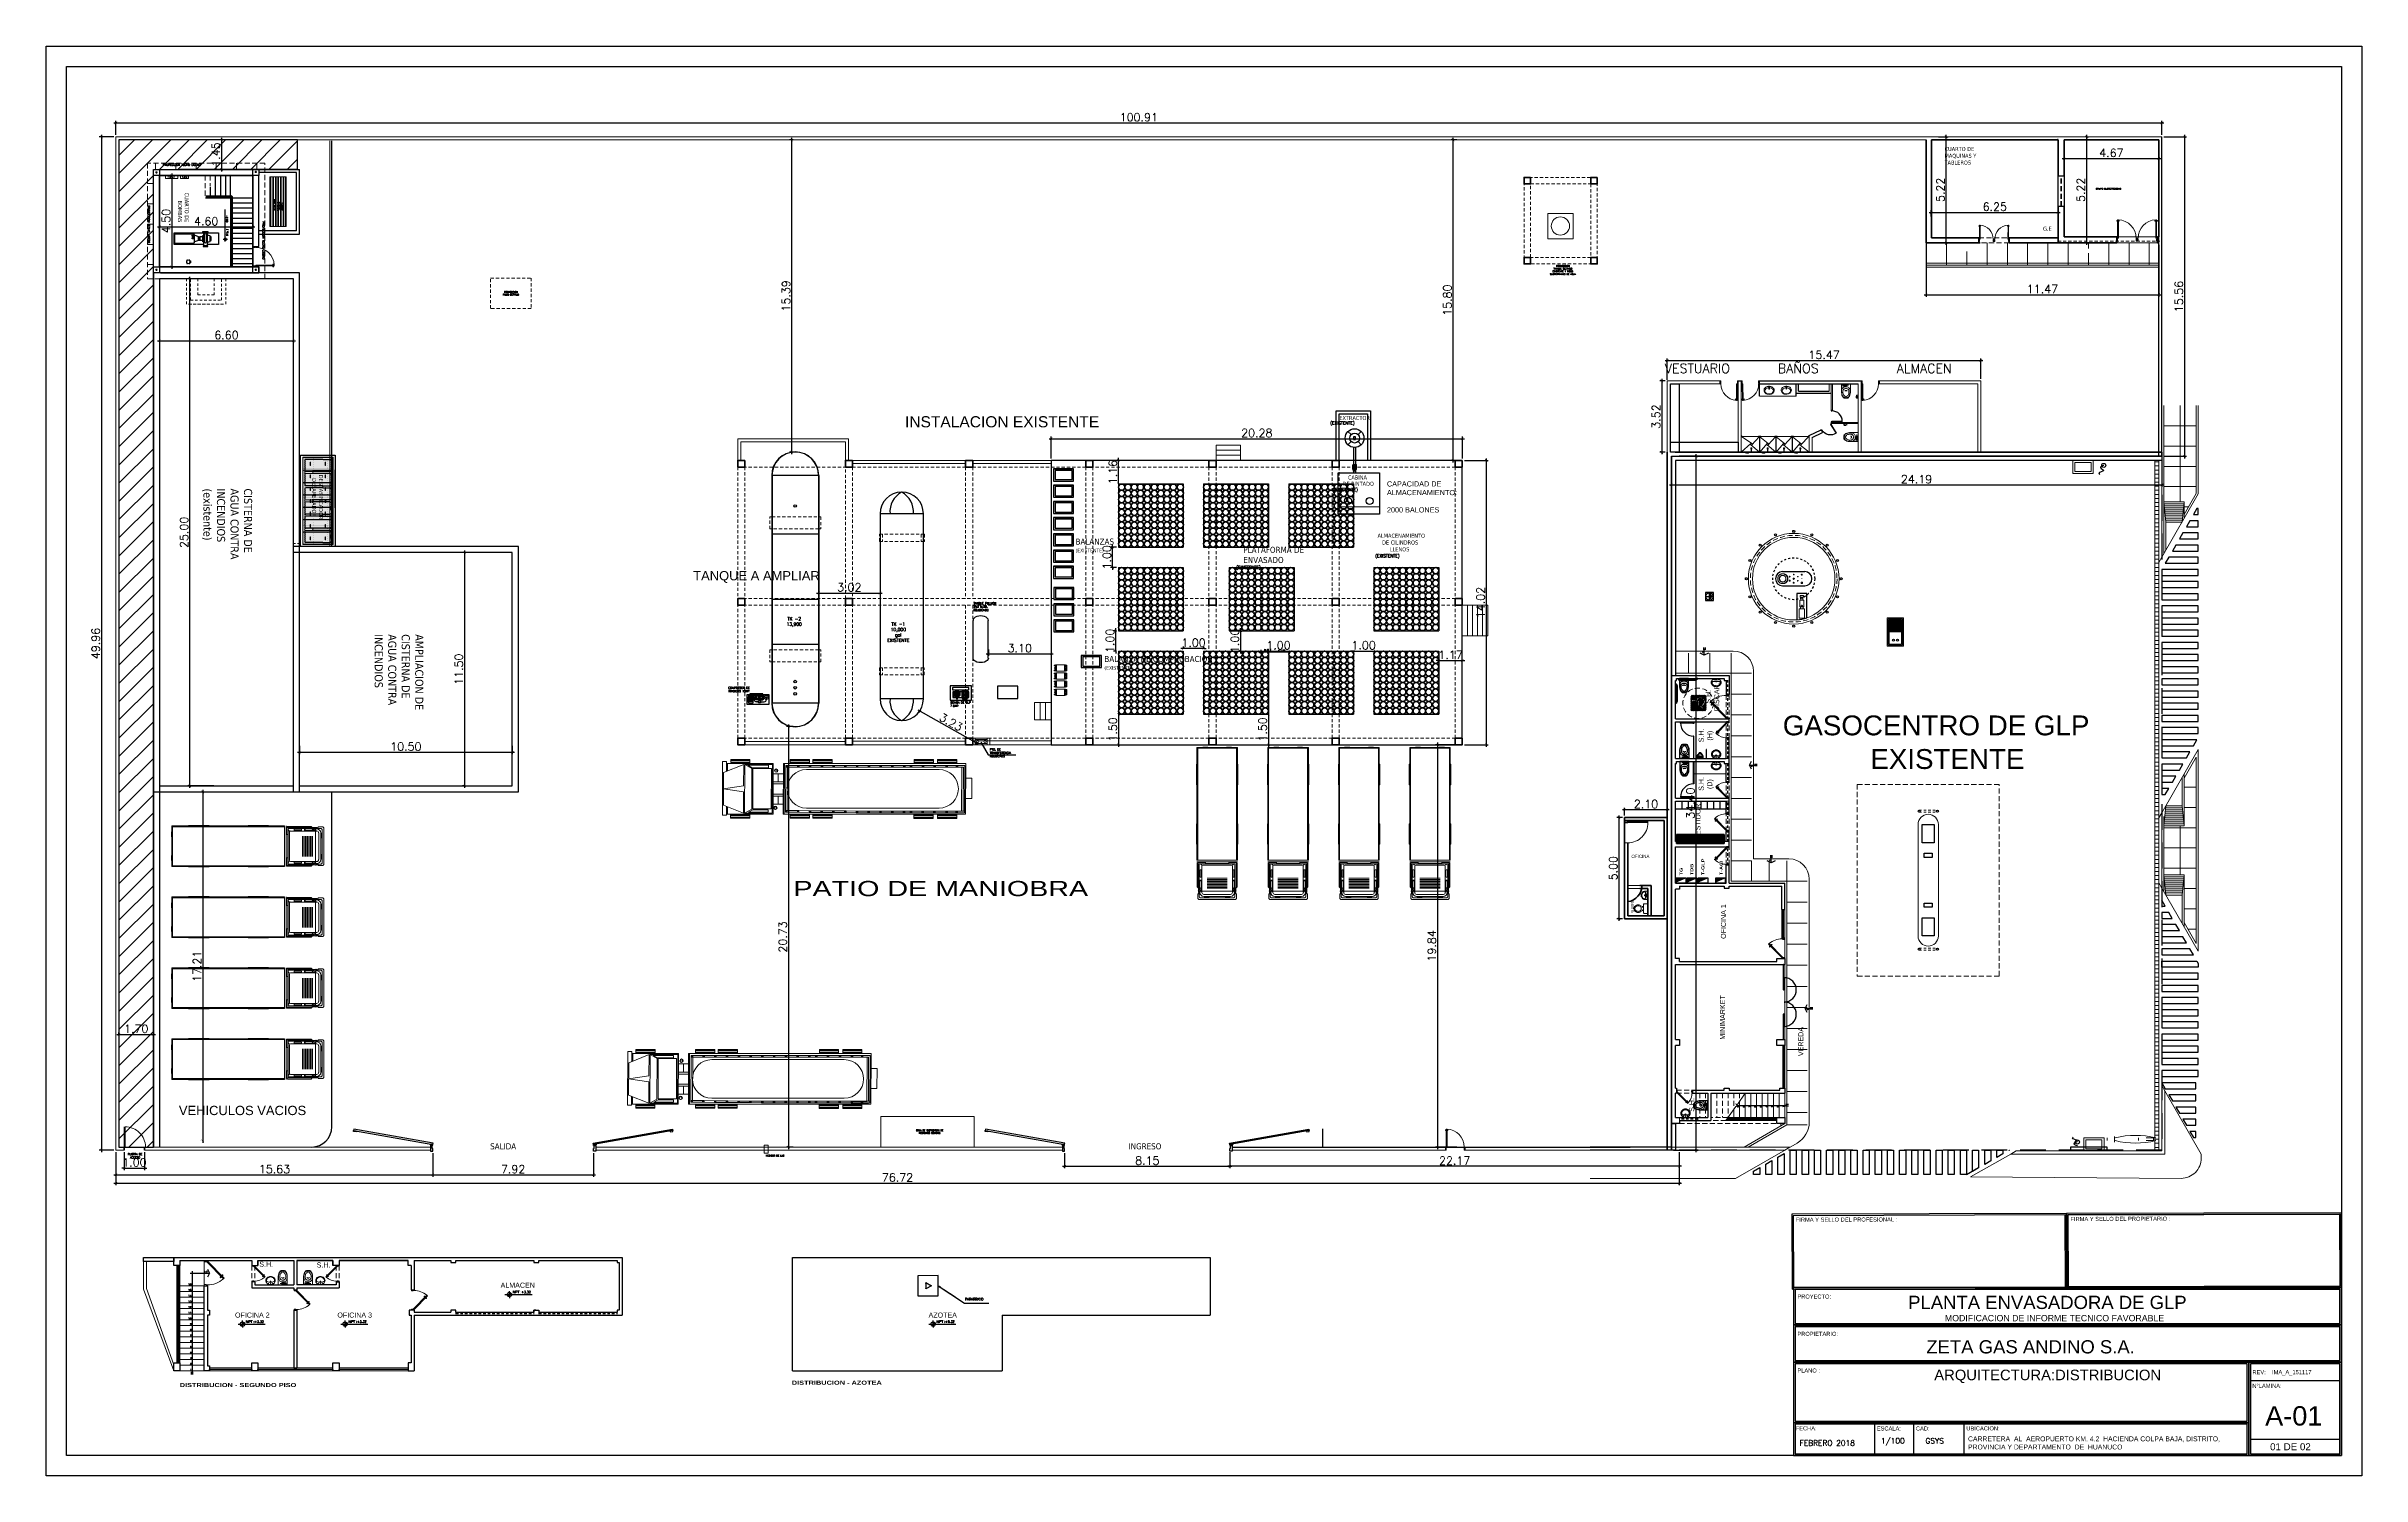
# Model space of a CAD drawing. Header units: metres. Extents: x 2026 to 2182, y 1015 to 1085.
# Drawn here: x 2067.3 to 2181.5, y 1015 to 1085.5 of the extents above; entities that cross this region are included whole.
import ezdxf
from ezdxf.enums import TextEntityAlignment as Align

# ---------------------------------------------------------------- set-up
doc = ezdxf.new("R2010")
doc.units = ezdxf.units.M
for name, pattern in [('CENTER', [50.8, 31.75, -6.35, 6.35, -6.35]), ('COSTA GAS_ CASCO$0$CONTINUA', [0]), ('COSTA GAS_ CASCO$0$HIDDEN2', [0.1875, 0.125, -0.0625]), ('DASHDOT', [25.4, 12.7, -6.35, 0, -6.35]), ('DASHED2', [0.375, 0.25, -0.125]), ('DesignArq-linea-continua-2010', [0]), ('DOT2', [3.175, 0, -3.175]), ('HIDDEN', [9.525, 6.35, -3.175]), ('HIDDEN2', [0.1875, 0.125, -0.0625]), ('Z-GAS HUANUCO CASCO_2DA ETAPA_$0$DASHED2', [0.375, 0.25, -0.125]), ('Z-GAS HUANUCO CASCO_2DA ETAPA_$0$HIDDEN', [0.375, 0.25, -0.125])]:
    doc.linetypes.add(name, pattern=pattern)
doc.layers.get('Defpoints').update_dxf_attribs({"lineweight": 0})
for name, color, linetype in [('0.2', 2, 'Continuous'), ('0.3', 3, 'Continuous'), ('015', 40, 'Continuous'), ('015 texto', 40, 'Continuous'), ('02 texto', 2, 'Continuous'), ('03', 3, 'Continuous'), ('03 texto', 3, 'Continuous'), ('04', 4, 'Continuous'), ('05', 5, 'Continuous'), ('06', 6, 'Continuous'), ('1', 1, 'Continuous'), ('ACCES_ELECT', 3, 'Continuous'), ('AMBIENTES', 3, 'Continuous'), ('AREA CLASIFICADA', 142, 'Continuous'), ('COLUMNAS', 6, 'Continuous'), ('COTAS', 1, 'Continuous'), ('ENTERRADO', 3, 'DOT2'), ('ESCALERAS', 8, 'Continuous'), ('LEADERS', 20, 'Continuous'), ('MAQUINAS', 8, 'COSTA GAS_ CASCO$0$HIDDEN2'), ('MUROS-06', 1, 'Continuous'), ('NIVELES', 2, 'Continuous'), ('PLATAFORMA', 2, 'Continuous'), ('PUERTAS', 1, 'Continuous'), ('REMODELACIONES', 6, 'Continuous'), ('TEXTOS DETALLES', 4, 'Continuous'), ('TEXTURA PISO', 252, 'Continuous'), ('Texturas', 8, 'Continuous'), ('tomacorrientes', 3, 'Continuous')]:
    doc.layers.add(name, color=color, linetype=linetype)
for name, color, linetype, lineweight in [('002', 2, 'Continuous', 25), ('005', 8, 'Continuous', 0), ('01', 9, 'HIDDEN', 9), ('02', 2, 'Continuous', 0), ('08', 191, 'Continuous', 60), ('AAPUERTA', 42, 'Continuous', 20), ('ESTIL - S.H. -  2012', 94, 'DesignArq-linea-continua-2010', 15), ('HATCH', 8, 'Continuous', 5), ('JARDIN', 3, 'Continuous', 20), ('LINEA DE CORTE', 5, 'Continuous', 80), ('MOBILIARIO', 1, 'Continuous', 15), ('muro00', 252, 'Continuous', 0), ('muro01', 254, 'Continuous', 0), ('muro02', 3, 'Continuous', 18), ('muro08', 2, 'Continuous', 60), ('MUROS', 1, 'Continuous', 40), ('PEN----2', 2, 'Continuous', 20), ('Perfiles', 30, 'Continuous', 9), ('piso', 30, 'Continuous', 9), ('PISOS', 9, 'Continuous', 30), ('proyeccion', 5, 'HIDDEN', 13), ('PROYECCIONES', 4, 'DASHED2', 5), ('puerta', 6, 'Continuous', 15), ('SANITARIOS', 9, 'Continuous', 9), ('SUTITULOS', 4, 'DASHED2', 5), ('T-TITULOS', 4, 'DASHED2', 5), ('TEXTOS GENERALES', 4, 'DASHED2', 5), ('ventana', 4, 'Continuous', 18), ('VENTANAS ALTAS', 9, 'HIDDEN', 9), ('VEREDA', 4, 'Continuous', 15), ('VIAS', 8, 'HIDDEN', 9), ('Z-GAS HUANUCO CASCO_2DA ETAPA_$0$09', 8, 'Continuous', 9), ('Z-GAS HUANUCO CASCO_2DA ETAPA_$0$CAMIONES', 20, 'Continuous', 9), ('Z-GAS HUANUCO CASCO_2DA ETAPA_$0$MUROS', 1, 'Continuous', 40), ('Z-GAS HUANUCO CASCO_2DA ETAPA_$0$MUROS BAJOS', 6, 'Continuous', 25), ('Z-GAS HUANUCO CASCO_2DA ETAPA_$0$PROYECCIONES', 4, 'Z-GAS HUANUCO CASCO_2DA ETAPA_$0$DASHED2', 5), ('Z-GAS HUANUCO CASCO_2DA ETAPA_$0$PUERTa', 9, 'Continuous', 9), ('Z-GAS HUANUCO CASCO_2DA ETAPA_$0$T-TITULOS', 4, 'Z-GAS HUANUCO CASCO_2DA ETAPA_$0$DASHED2', 5), ('Z-GAS HUANUCO CASCO_2DA ETAPA_$0$VENTANAS ALTAS', 9, 'Z-GAS HUANUCO CASCO_2DA ETAPA_$0$HIDDEN', 9), ('Z-GAS HUANUCO CASCO_2DA ETAPA_$0$VEREDA', 4, 'Continuous', 15)]:
    doc.layers.add(name, color=color, linetype=linetype, lineweight=lineweight)
doc.styles.add('50TEXTO10', font='romans.shx', dxfattribs={"width": 1.2, "height": 0.1})
doc.styles.add('COTA50', font='romans.shx', dxfattribs={"height": 0.4})
doc.styles.add('MAT', font='ROMANS')
doc.styles.add('ROMANS', font='ROMANS')
doc.styles.get("Standard").update_dxf_attribs({"font": 'arial.ttf'})
doc.styles.add('SUBTITULOS', font='tahoma.ttf', dxfattribs={"height": 0.2})
doc.styles.add('SWISSE', font='swisse.ttf')
doc.styles.add('TEXTOS DETALLES', font='simplex8.shx', dxfattribs={"height": 0.08})
doc.styles.add('TEXTOS GENERALES', font='simplex8.shx', dxfattribs={"height": 0.1})
doc.styles.add('TEXTOS-COTAS', font='simplex8.shx', dxfattribs={"height": 0.08})
doc.styles.add('TEXTOS-GENERALES', font='', dxfattribs={"width": 1.3, "height": 0.2})
doc.styles.add('TITLEINFO', font='arial.ttf', dxfattribs={"height": 0.2})
doc.styles.add('TITULOS', font='tahoma.ttf', dxfattribs={"height": 0.3})
doc.styles.add('Z-GAS HUANUCO CASCO_2DA ETAPA_$0$TITULOS', font='tahoma.ttf', dxfattribs={"height": 0.3})
doc.styles.get('TEXTOS-GENERALES').set_extended_font_data('Arial', bold=True)
doc.dimstyles.new('1-100', dxfattribs={"dimscale": 0.1, "dimtxt": 0.4, "dimasz": 1.2, "dimexe": 1, "dimexo": 1, "dimgap": 0.8, "dimtad": 1, "dimzin": 4, "dimdsep": 46, "dimtxsty": 'COTA50', "dimblk": 'ARCHTICK', "dimcen": 2.5, "dimdle": 1, "dimclrd": 1, "dimclre": 1, "dimclrt": 256, "dimadec": 0, "dimazin": 0, "dimtfac": 1, "dimtix": 1, "dimtmove": 2, "dimatfit": 3, "dimfxl": 0, "dimtolj": 1, "dimtzin": 4, "dimarcsym": 0})
doc.dimstyles.new('PARAPLANTA100', dxfattribs={"dimscale": 0.1, "dimtxt": 0.15, "dimasz": 1, "dimexe": 1, "dimexo": 1.5, "dimtad": 1, "dimzin": 4, "dimdsep": 46, "dimtxsty": 'ROMANS', "dimblk": 'ARCHTICK', "dimcen": 2.5, "dimdle": 1, "dimclrt": 2, "dimadec": 0, "dimazin": 0, "dimtfac": 1, "dimtmove": 2, "dimatfit": 3, "dimldrblk": 'ARCHTICK', "dimfxl": 0, "dimtolj": 1, "dimtzin": 0, "dimarcsym": 0})

# ---------------------------------------------------------------- blocks, each defined once
blk = doc.blocks.new('_ARCHTICK')
at = {"color": 0, "linetype": 'ByBlock', "const_width": 0.15}
blk.add_lwpolyline([(-0.5, -0.5), (0.5, 0.5)], dxfattribs=at)
blk = doc.blocks.new('*D39')
at = {"color": 1, "lineweight": -2}
for p, q in [((2070.66, 1081.69), (2171.77, 1081.69)), ((2070.76, 1081.1), (2070.76, 1081.79)), ((2171.67, 1081.1), (2171.67, 1081.79))]:
    blk.add_line(p, q, dxfattribs=at)
at = {"layer": 'Defpoints', "color": 0}
for p in [(2171.67, 1081.69), (2070.76, 1081), (2171.67, 1081)]:
    blk.add_point(p, dxfattribs=at)
at = {"color": 1, "lineweight": -2, "xscale": 0.1199999999999999, "yscale": 0.1199999999999999, "zscale": 0.1199999999999999, "rotation": 180}
blk.add_blockref('_ARCHTICK', (2070.76, 1081.69), dxfattribs=at)
at = {"color": 1, "lineweight": -2, "xscale": 0.1199999999999999, "yscale": 0.1199999999999999, "zscale": 0.1199999999999999}
blk.add_blockref('_ARCHTICK', (2171.67, 1081.69), dxfattribs=at)
at = {"insert": (2121.21, 1081.97), "char_height": 0.4, "attachment_point": 5, "style": 'COTA50'}
blk.add_mtext('\\A1;100.91', dxfattribs=at)
blk = doc.blocks.new('*D40')
at = {"color": 1, "lineweight": -2}
for p, q in [((2070.66, 1081), (2069.94, 1081)), ((2070.04, 1081.1), (2070.04, 1030.94)), ((2070.66, 1031.04), (2069.94, 1031.04))]:
    blk.add_line(p, q, dxfattribs=at)
at = {"layer": 'Defpoints', "color": 0}
for p in [(2070.76, 1081), (2070.04, 1031.04), (2070.76, 1031.04)]:
    blk.add_point(p, dxfattribs=at)
at = {"color": 1, "lineweight": -2, "xscale": 0.1199999999999999, "yscale": 0.1199999999999999, "zscale": 0.1199999999999999}
for p, rotation in [((2070.04, 1081), 90), ((2070.04, 1031.04), 270)]:
    blk.add_blockref('_ARCHTICK', p, dxfattribs=dict(at, rotation=rotation))
at = {"insert": (2069.76, 1056.02), "char_height": 0.4, "attachment_point": 5, "rotation": 90, "style": 'COTA50'}
blk.add_mtext('\\A1;49.96', dxfattribs=at)
blk = doc.blocks.new('*D41')
at = {"color": 1, "lineweight": -2}
for p, q in [((2070.76, 1030.94), (2070.76, 1029.31)), ((2147.87, 1030.94), (2147.87, 1029.31)), ((2070.66, 1029.41), (2147.97, 1029.41))]:
    blk.add_line(p, q, dxfattribs=at)
at = {"layer": 'Defpoints', "color": 0}
for p in [(2070.76, 1031.04), (2147.87, 1031.04), (2147.87, 1029.41)]:
    blk.add_point(p, dxfattribs=at)
at = {"color": 1, "lineweight": -2, "xscale": 0.1199999999999999, "yscale": 0.1199999999999999, "zscale": 0.1199999999999999, "rotation": 180}
blk.add_blockref('_ARCHTICK', (2070.76, 1029.41), dxfattribs=at)
at = {"color": 1, "lineweight": -2, "xscale": 0.1199999999999999, "yscale": 0.1199999999999999, "zscale": 0.1199999999999999}
blk.add_blockref('_ARCHTICK', (2147.87, 1029.41), dxfattribs=at)
at = {"insert": (2109.31, 1029.69), "char_height": 0.4, "attachment_point": 5, "style": 'COTA50'}
blk.add_mtext('\\A1;76.72', dxfattribs=at)
blk = doc.blocks.new('*D43')
at = {"color": 1, "lineweight": -2}
for p, q in [((2147.48, 1065.15), (2147.48, 1063.74)), ((2171.67, 1065.15), (2171.67, 1063.74)), ((2147.38, 1063.84), (2171.77, 1063.84))]:
    blk.add_line(p, q, dxfattribs=at)
at = {"layer": 'Defpoints', "color": 0}
for p in [(2147.48, 1065.25), (2171.67, 1065.25), (2171.67, 1063.84)]:
    blk.add_point(p, dxfattribs=at)
at = {"color": 1, "lineweight": -2, "xscale": 0.1199999999999999, "yscale": 0.1199999999999999, "zscale": 0.1199999999999999, "rotation": 180}
blk.add_blockref('_ARCHTICK', (2147.48, 1063.84), dxfattribs=at)
at = {"color": 1, "lineweight": -2, "xscale": 0.1199999999999999, "yscale": 0.1199999999999999, "zscale": 0.1199999999999999}
blk.add_blockref('_ARCHTICK', (2171.67, 1063.84), dxfattribs=at)
at = {"insert": (2159.57, 1064.12), "char_height": 0.4, "attachment_point": 5, "style": 'COTA50'}
blk.add_mtext('\\A1;24.19', dxfattribs=at)
blk = doc.blocks.new('*D44')
at = {"color": 1, "lineweight": -2}
for p, q in [((2171.77, 1081), (2172.89, 1081)), ((2172.79, 1081.1), (2172.79, 1065.15)), ((2171.77, 1065.25), (2172.89, 1065.25))]:
    blk.add_line(p, q, dxfattribs=at)
at = {"layer": 'Defpoints', "color": 0}
for p in [(2171.67, 1081), (2171.67, 1065.25), (2172.79, 1065.25)]:
    blk.add_point(p, dxfattribs=at)
at = {"color": 1, "lineweight": -2, "xscale": 0.1199999999999999, "yscale": 0.1199999999999999, "zscale": 0.1199999999999999}
for p, rotation in [((2172.79, 1081), 90), ((2172.79, 1065.25), 270)]:
    blk.add_blockref('_ARCHTICK', p, dxfattribs=dict(at, rotation=rotation))
at = {"insert": (2172.51, 1073.13), "char_height": 0.4, "attachment_point": 5, "rotation": 90, "style": 'COTA50'}
blk.add_mtext('\\A1;15.56', dxfattribs=at)
blk = doc.blocks.new('*D45')
at = {"color": 1, "lineweight": -2}
for p, q in [((2166.75, 1079.93), (2171.62, 1079.93)), ((2166.85, 1079.86), (2166.85, 1079.83)), ((2171.52, 1079.86), (2171.52, 1079.83))]:
    blk.add_line(p, q, dxfattribs=at)
at = {"layer": 'Defpoints', "color": 0}
for p in [(2166.85, 1079.96), (2171.52, 1079.96), (2171.52, 1079.93)]:
    blk.add_point(p, dxfattribs=at)
at = {"color": 1, "lineweight": -2, "xscale": 0.1199999999999999, "yscale": 0.1199999999999999, "zscale": 0.1199999999999999, "rotation": 180}
blk.add_blockref('_ARCHTICK', (2166.85, 1079.93), dxfattribs=at)
at = {"color": 1, "lineweight": -2, "xscale": 0.1199999999999999, "yscale": 0.1199999999999999, "zscale": 0.1199999999999999}
blk.add_blockref('_ARCHTICK', (2171.52, 1079.93), dxfattribs=at)
at = {"insert": (2169.18, 1080.21), "char_height": 0.4, "attachment_point": 5, "style": 'COTA50'}
blk.add_mtext('\\A1;4.67', dxfattribs=at)
blk = doc.blocks.new('*D46')
at = {"color": 1, "lineweight": -2}
for p, q in [((2074.94, 1048.7), (2074.94, 1048.7)), ((2075.04, 1048.8), (2075.04, 1031.39)), ((2074.94, 1031.49), (2074.94, 1031.49))]:
    blk.add_line(p, q, dxfattribs=at)
at = {"layer": 'Defpoints', "color": 0}
for p in [(2075.04, 1048.7), (2075.04, 1031.49), (2075.04, 1031.49)]:
    blk.add_point(p, dxfattribs=at)
at = {"color": 1, "lineweight": -2, "xscale": 0.1199999999999999, "yscale": 0.1199999999999999, "zscale": 0.1199999999999999}
for p, rotation in [((2075.04, 1048.7), 90), ((2075.04, 1031.49), 270)]:
    blk.add_blockref('_ARCHTICK', p, dxfattribs=dict(at, rotation=rotation))
at = {"insert": (2074.76, 1040.1), "char_height": 0.4, "attachment_point": 5, "rotation": 90, "style": 'COTA50'}
blk.add_mtext('\\A1;17.21', dxfattribs=at)
blk = doc.blocks.new('*D47')
at = {"color": 1, "lineweight": -2}
for p, q in [((2075.58, 1074), (2074.3, 1074)), ((2074.4, 1048.9), (2074.4, 1074.1)), ((2075.58, 1049), (2074.3, 1049))]:
    blk.add_line(p, q, dxfattribs=at)
at = {"layer": 'Defpoints', "color": 0}
for p in [(2074.4, 1074), (2075.68, 1074), (2075.68, 1049)]:
    blk.add_point(p, dxfattribs=at)
at = {"color": 1, "lineweight": -2, "xscale": 0.1199999999999999, "yscale": 0.1199999999999999, "zscale": 0.1199999999999999}
for p, rotation in [((2074.4, 1074), 90), ((2074.4, 1049), 270)]:
    blk.add_blockref('_ARCHTICK', p, dxfattribs=dict(at, rotation=rotation))
at = {"insert": (2074.12, 1061.5), "char_height": 0.4, "attachment_point": 5, "rotation": 90, "style": 'COTA50'}
blk.add_mtext('\\A1;25.00', dxfattribs=at)
blk = doc.blocks.new('*D48')
at = {"color": 1, "lineweight": -2}
for p, q in [((2072.81, 1070.95), (2079.61, 1070.95)), ((2072.91, 1070.87), (2072.91, 1070.85)), ((2079.51, 1070.87), (2079.51, 1070.85))]:
    blk.add_line(p, q, dxfattribs=at)
at = {"layer": 'Defpoints', "color": 0}
for p in [(2072.91, 1070.97), (2079.51, 1070.97), (2079.51, 1070.95)]:
    blk.add_point(p, dxfattribs=at)
at = {"color": 1, "lineweight": -2, "xscale": 0.1199999999999999, "yscale": 0.1199999999999999, "zscale": 0.1199999999999999, "rotation": 180}
blk.add_blockref('_ARCHTICK', (2072.91, 1070.95), dxfattribs=at)
at = {"color": 1, "lineweight": -2, "xscale": 0.1199999999999999, "yscale": 0.1199999999999999, "zscale": 0.1199999999999999}
blk.add_blockref('_ARCHTICK', (2079.51, 1070.95), dxfattribs=at)
at = {"insert": (2076.21, 1071.23), "char_height": 0.4, "attachment_point": 5, "style": 'COTA50'}
blk.add_mtext('\\A1;6.60', dxfattribs=at)
blk = doc.blocks.new('*D49')
at = {"color": 1, "lineweight": -2}
for p, q in [((2070.81, 1036.74), (2072.71, 1036.74)), ((2070.91, 1036.77), (2070.91, 1036.84)), ((2072.61, 1036.77), (2072.61, 1036.84))]:
    blk.add_line(p, q, dxfattribs=at)
at = {"layer": 'Defpoints', "color": 0}
for p in [(2070.91, 1036.67), (2072.61, 1036.74), (2072.61, 1036.67)]:
    blk.add_point(p, dxfattribs=at)
at = {"color": 1, "lineweight": -2, "xscale": 0.1199999999999999, "yscale": 0.1199999999999999, "zscale": 0.1199999999999999, "rotation": 180}
blk.add_blockref('_ARCHTICK', (2070.91, 1036.74), dxfattribs=at)
at = {"color": 1, "lineweight": -2, "xscale": 0.1199999999999999, "yscale": 0.1199999999999999, "zscale": 0.1199999999999999}
blk.add_blockref('_ARCHTICK', (2072.61, 1036.74), dxfattribs=at)
at = {"insert": (2071.76, 1037.02), "char_height": 0.4, "attachment_point": 5, "style": 'COTA50'}
blk.add_mtext('\\A1;1.70', dxfattribs=at)
blk = doc.blocks.new('*D50')
at = {"color": 1, "lineweight": -2}
for p, q in [((2071.17, 1030.15), (2071.05, 1030.15)), ((2071.17, 1030.94), (2071.17, 1030.05)), ((2071.17, 1030.15), (2072.17, 1030.15)), ((2072.17, 1030.94), (2072.17, 1030.05)), ((2072.17, 1030.15), (2072.29, 1030.15))]:
    blk.add_line(p, q, dxfattribs=at)
at = {"layer": 'Defpoints', "color": 0}
for p in [(2071.17, 1031.04), (2072.17, 1031.04), (2072.17, 1030.15)]:
    blk.add_point(p, dxfattribs=at)
at = {"color": 1, "lineweight": -2, "xscale": 0.1199999999999999, "yscale": 0.1199999999999999, "zscale": 0.1199999999999999}
blk.add_blockref('_ARCHTICK', (2071.17, 1030.15), dxfattribs=at)
at = {"color": 1, "lineweight": -2, "xscale": 0.1199999999999999, "yscale": 0.1199999999999999, "zscale": 0.1199999999999999, "rotation": 180}
blk.add_blockref('_ARCHTICK', (2072.17, 1030.15), dxfattribs=at)
at = {"insert": (2071.67, 1030.43), "char_height": 0.4, "attachment_point": 5, "style": 'COTA50'}
blk.add_mtext('\\A1;1.00', dxfattribs=at)
blk = doc.blocks.new('*D51')
at = {"color": 1, "lineweight": -2}
for p, q in [((2086.39, 1030.89), (2086.39, 1029.72)), ((2094.31, 1030.89), (2094.31, 1029.72)), ((2086.29, 1029.82), (2094.41, 1029.82))]:
    blk.add_line(p, q, dxfattribs=at)
at = {"layer": 'Defpoints', "color": 0}
for p in [(2086.39, 1030.99), (2094.31, 1030.99), (2094.31, 1029.82)]:
    blk.add_point(p, dxfattribs=at)
at = {"color": 1, "lineweight": -2, "xscale": 0.1199999999999999, "yscale": 0.1199999999999999, "zscale": 0.1199999999999999, "rotation": 180}
blk.add_blockref('_ARCHTICK', (2086.39, 1029.82), dxfattribs=at)
at = {"color": 1, "lineweight": -2, "xscale": 0.1199999999999999, "yscale": 0.1199999999999999, "zscale": 0.1199999999999999}
blk.add_blockref('_ARCHTICK', (2094.31, 1029.82), dxfattribs=at)
at = {"insert": (2090.35, 1030.1), "char_height": 0.4, "attachment_point": 5, "style": 'COTA50'}
blk.add_mtext('\\A1;7.92', dxfattribs=at)
blk = doc.blocks.new('*D52')
at = {"color": 1, "lineweight": -2}
for p, q in [((2117.45, 1030.24), (2125.8, 1030.24)), ((2117.55, 1030.89), (2117.55, 1030.14)), ((2125.7, 1030.94), (2125.7, 1030.14))]:
    blk.add_line(p, q, dxfattribs=at)
at = {"layer": 'Defpoints', "color": 0}
for p in [(2117.55, 1030.99), (2125.7, 1031.04), (2125.7, 1030.24)]:
    blk.add_point(p, dxfattribs=at)
at = {"color": 1, "lineweight": -2, "xscale": 0.1199999999999999, "yscale": 0.1199999999999999, "zscale": 0.1199999999999999, "rotation": 180}
blk.add_blockref('_ARCHTICK', (2117.55, 1030.24), dxfattribs=at)
at = {"color": 1, "lineweight": -2, "xscale": 0.1199999999999999, "yscale": 0.1199999999999999, "zscale": 0.1199999999999999}
blk.add_blockref('_ARCHTICK', (2125.7, 1030.24), dxfattribs=at)
at = {"insert": (2121.63, 1030.52), "char_height": 0.4, "attachment_point": 5, "style": 'COTA50'}
blk.add_mtext('\\A1;8.15', dxfattribs=at)
blk = doc.blocks.new('*D53')
at = {"color": 1, "lineweight": -2}
for p, q in [((2136.9, 1051.03), (2135.84, 1051.03)), ((2135.94, 1051.13), (2135.94, 1031.09)), ((2136.9, 1031.19), (2135.84, 1031.19))]:
    blk.add_line(p, q, dxfattribs=at)
at = {"layer": 'Defpoints', "color": 0}
for p in [(2137, 1051.03), (2135.94, 1031.19), (2137, 1031.19)]:
    blk.add_point(p, dxfattribs=at)
at = {"color": 1, "lineweight": -2, "xscale": 0.1199999999999999, "yscale": 0.1199999999999999, "zscale": 0.1199999999999999}
for p, rotation in [((2135.94, 1051.03), 90), ((2135.94, 1031.19), 270)]:
    blk.add_blockref('_ARCHTICK', p, dxfattribs=dict(at, rotation=rotation))
at = {"insert": (2135.66, 1041.11), "char_height": 0.4, "attachment_point": 5, "rotation": 90, "style": 'COTA50'}
blk.add_mtext('\\A1;19.84', dxfattribs=at)
blk = doc.blocks.new('*D54')
at = {"color": 1, "lineweight": -2}
for p, q in [((2136.9, 1080.85), (2136.61, 1080.85)), ((2136.71, 1064.95), (2136.71, 1080.95)), ((2136.9, 1065.05), (2136.61, 1065.05))]:
    blk.add_line(p, q, dxfattribs=at)
at = {"layer": 'Defpoints', "color": 0}
for p in [(2136.71, 1080.85), (2137, 1080.85), (2137, 1065.05)]:
    blk.add_point(p, dxfattribs=at)
at = {"color": 1, "lineweight": -2, "xscale": 0.1199999999999999, "yscale": 0.1199999999999999, "zscale": 0.1199999999999999}
for p, rotation in [((2136.71, 1080.85), 90), ((2136.71, 1065.05), 270)]:
    blk.add_blockref('_ARCHTICK', p, dxfattribs=dict(at, rotation=rotation))
at = {"insert": (2136.43, 1072.95), "char_height": 0.4, "attachment_point": 5, "rotation": 90, "style": 'COTA50'}
blk.add_mtext('\\A1;15.80', dxfattribs=at)
blk = doc.blocks.new('*D55')
at = {"color": 1, "lineweight": -2}
for p, q in [((2116.79, 1066.12), (2137.27, 1066.12)), ((2116.89, 1065.15), (2116.89, 1066.22)), ((2137.17, 1065.15), (2137.17, 1066.22))]:
    blk.add_line(p, q, dxfattribs=at)
at = {"layer": 'Defpoints', "color": 0}
for p in [(2137.17, 1066.12), (2116.89, 1065.05), (2137.17, 1065.05)]:
    blk.add_point(p, dxfattribs=at)
at = {"color": 1, "lineweight": -2, "xscale": 0.1199999999999999, "yscale": 0.1199999999999999, "zscale": 0.1199999999999999, "rotation": 180}
blk.add_blockref('_ARCHTICK', (2116.89, 1066.12), dxfattribs=at)
at = {"color": 1, "lineweight": -2, "xscale": 0.1199999999999999, "yscale": 0.1199999999999999, "zscale": 0.1199999999999999}
blk.add_blockref('_ARCHTICK', (2137.17, 1066.12), dxfattribs=at)
at = {"insert": (2127.03, 1066.4), "char_height": 0.4, "attachment_point": 5, "style": 'COTA50'}
blk.add_mtext('\\A1;20.28', dxfattribs=at)
blk = doc.blocks.new('*D56')
at = {"color": 1, "lineweight": -2}
for p, q in [((2137.27, 1065.05), (2138.45, 1065.05)), ((2138.35, 1065.15), (2138.35, 1050.93)), ((2137.27, 1051.03), (2138.45, 1051.03))]:
    blk.add_line(p, q, dxfattribs=at)
at = {"layer": 'Defpoints', "color": 0}
for p in [(2137.17, 1065.05), (2137.17, 1051.03), (2138.35, 1051.03)]:
    blk.add_point(p, dxfattribs=at)
at = {"color": 1, "lineweight": -2, "xscale": 0.1199999999999999, "yscale": 0.1199999999999999, "zscale": 0.1199999999999999}
for p, rotation in [((2138.35, 1065.05), 90), ((2138.35, 1051.03), 270)]:
    blk.add_blockref('_ARCHTICK', p, dxfattribs=dict(at, rotation=rotation))
at = {"insert": (2138.07, 1058.04), "char_height": 0.4, "attachment_point": 5, "rotation": 90, "style": 'COTA50'}
blk.add_mtext('\\A1;14.02', dxfattribs=at)
blk = doc.blocks.new('*D57')
at = {"color": 1, "lineweight": -2}
for p, q in [((2070.76, 1030.94), (2070.76, 1029.72)), ((2086.39, 1030.89), (2086.39, 1029.72)), ((2070.66, 1029.82), (2086.49, 1029.82))]:
    blk.add_line(p, q, dxfattribs=at)
at = {"layer": 'Defpoints', "color": 0}
for p in [(2070.76, 1031.04), (2086.39, 1030.99), (2086.39, 1029.82)]:
    blk.add_point(p, dxfattribs=at)
at = {"color": 1, "lineweight": -2, "xscale": 0.1199999999999999, "yscale": 0.1199999999999999, "zscale": 0.1199999999999999, "rotation": 180}
blk.add_blockref('_ARCHTICK', (2070.76, 1029.82), dxfattribs=at)
at = {"color": 1, "lineweight": -2, "xscale": 0.1199999999999999, "yscale": 0.1199999999999999, "zscale": 0.1199999999999999}
blk.add_blockref('_ARCHTICK', (2086.39, 1029.82), dxfattribs=at)
at = {"insert": (2078.58, 1030.1), "char_height": 0.4, "attachment_point": 5, "style": 'COTA50'}
blk.add_mtext('\\A1;15.63', dxfattribs=at)
blk = doc.blocks.new('*D58')
at = {"color": 1, "lineweight": -2}
for p, q in [((2147.97, 1030.24), (2125.6, 1030.24)), ((2125.7, 1030.89), (2125.7, 1030.14)), ((2147.87, 1030.94), (2147.87, 1030.14))]:
    blk.add_line(p, q, dxfattribs=at)
at = {"layer": 'Defpoints', "color": 0}
for p in [(2125.7, 1030.99), (2125.7, 1030.24), (2147.87, 1031.04)]:
    blk.add_point(p, dxfattribs=at)
at = {"color": 1, "lineweight": -2, "xscale": 0.1199999999999999, "yscale": 0.1199999999999999, "zscale": 0.1199999999999999, "rotation": 180}
blk.add_blockref('_ARCHTICK', (2125.7, 1030.24), dxfattribs=at)
at = {"color": 1, "lineweight": -2, "xscale": 0.1199999999999999, "yscale": 0.1199999999999999, "zscale": 0.1199999999999999}
blk.add_blockref('_ARCHTICK', (2147.87, 1030.24), dxfattribs=at)
at = {"insert": (2136.79, 1030.52), "char_height": 0.4, "attachment_point": 5, "style": 'COTA50'}
blk.add_mtext('\\A1;22.17', dxfattribs=at)
blk = doc.blocks.new('*D59')
at = {"color": 1, "lineweight": -2}
for p, q in [((2072.81, 1076.56), (2077.61, 1076.56)), ((2072.91, 1075.62), (2072.91, 1076.66)), ((2077.51, 1075.62), (2077.51, 1076.66))]:
    blk.add_line(p, q, dxfattribs=at)
at = {"layer": 'Defpoints', "color": 0}
for p in [(2077.51, 1076.56), (2072.91, 1075.52), (2077.51, 1075.52)]:
    blk.add_point(p, dxfattribs=at)
at = {"color": 1, "lineweight": -2, "xscale": 0.1199999999999999, "yscale": 0.1199999999999999, "zscale": 0.1199999999999999, "rotation": 180}
blk.add_blockref('_ARCHTICK', (2072.91, 1076.56), dxfattribs=at)
at = {"color": 1, "lineweight": -2, "xscale": 0.1199999999999999, "yscale": 0.1199999999999999, "zscale": 0.1199999999999999}
blk.add_blockref('_ARCHTICK', (2077.51, 1076.56), dxfattribs=at)
at = {"insert": (2075.21, 1076.84), "char_height": 0.4, "attachment_point": 5, "style": 'COTA50'}
blk.add_mtext('\\A1;4.60', dxfattribs=at)
blk = doc.blocks.new('*D60')
at = {"color": 1, "lineweight": -2}
for p, q in [((2076.01, 1080.85), (2075.87, 1080.85)), ((2075.97, 1080.95), (2075.97, 1079.3)), ((2076.01, 1079.4), (2075.87, 1079.4))]:
    blk.add_line(p, q, dxfattribs=at)
at = {"layer": 'Defpoints', "color": 0}
for p in [(2076.11, 1080.85), (2075.97, 1079.4), (2076.11, 1079.4)]:
    blk.add_point(p, dxfattribs=at)
at = {"color": 1, "lineweight": -2, "xscale": 0.1199999999999999, "yscale": 0.1199999999999999, "zscale": 0.1199999999999999}
for p, rotation in [((2075.97, 1080.85), 90), ((2075.97, 1079.4), 270)]:
    blk.add_blockref('_ARCHTICK', p, dxfattribs=dict(at, rotation=rotation))
at = {"insert": (2075.69, 1080.13), "char_height": 0.4, "attachment_point": 5, "rotation": 90, "style": 'COTA50'}
blk.add_mtext('\\A1;1.45', dxfattribs=at)
blk = doc.blocks.new('*D61')
at = {"color": 1, "lineweight": -2}
for p, q in [((2073.24, 1079.1), (2073.61, 1079.1)), ((2073.51, 1079.2), (2073.51, 1074.5)), ((2073.24, 1074.6), (2073.61, 1074.6))]:
    blk.add_line(p, q, dxfattribs=at)
at = {"layer": 'Defpoints', "color": 0}
for p in [(2073.14, 1079.1), (2073.14, 1074.6), (2073.51, 1074.6)]:
    blk.add_point(p, dxfattribs=at)
at = {"color": 1, "lineweight": -2, "xscale": 0.1199999999999999, "yscale": 0.1199999999999999, "zscale": 0.1199999999999999}
for p, rotation in [((2073.51, 1079.1), 90), ((2073.51, 1074.6), 270)]:
    blk.add_blockref('_ARCHTICK', p, dxfattribs=dict(at, rotation=rotation))
at = {"insert": (2073.23, 1076.85), "char_height": 0.4, "attachment_point": 5, "rotation": 90, "style": 'COTA50'}
blk.add_mtext('\\A1;4.50', dxfattribs=at)
blk = doc.blocks.new('cilindros100')
for p, q in [((-3.12, 3.2), (-3.12, 0)), ((0, 3.2), (-3.12, 3.2)), ((0, 3.2), (0, 0)), ((0, 0), (-3.12, 0))]:
    blk.add_line(p, q)
at = {"layer": '08'}
for centre in [(-2.96, 3.04), (-2.96, 2.73), (-2.96, 2.42), (-2.65, 3.04), (-2.65, 2.73), (-2.65, 2.42), (-2.33, 3.04), (-2.33, 2.73), (-2.33, 2.42), (-2.02, 3.04), (-2.02, 2.73), (-2.02, 2.42), (-1.71, 3.04), (-1.71, 2.73), (-1.71, 2.42), (-1.4, 3.04), (-1.4, 2.73), (-1.4, 2.42), (-1.08, 3.04), (-1.08, 2.73), (-1.08, 2.42), (-0.77, 3.04), (-0.77, 2.73), (-0.77, 2.42), (-0.46, 3.04), (-0.46, 2.73), (-0.46, 2.42), (-0.16, 3.04), (-0.16, 2.73), (-0.16, 2.42), (-2.96, 2.11), (-2.96, 1.77), (-2.96, 1.43), (-2.96, 1.11), (-2.65, 2.11), (-2.65, 1.77), (-2.65, 1.43), (-2.65, 1.11), (-2.33, 2.11), (-2.33, 1.77), (-2.33, 1.43), (-2.33, 1.11), (-2.02, 2.11), (-2.02, 1.77), (-2.02, 1.43), (-2.02, 1.11), (-1.71, 2.11), (-1.71, 1.77), (-1.71, 1.43), (-1.71, 1.11), (-1.4, 2.11), (-1.4, 1.77), (-1.4, 1.43), (-1.4, 1.11), (-1.08, 2.11), (-1.08, 1.77), (-1.08, 1.43), (-1.08, 1.11), (-0.77, 2.11), (-0.77, 1.77), (-0.77, 1.43), (-0.77, 1.11), (-0.46, 2.11), (-0.46, 1.77), (-0.46, 1.43), (-0.46, 1.11), (-0.16, 2.11), (-0.16, 1.77), (-0.16, 1.43), (-0.16, 1.11), (-2.96, 0.8), (-2.96, 0.49), (-2.96, 0.15), (-2.65, 0.8), (-2.65, 0.49), (-2.65, 0.15), (-2.33, 0.8), (-2.33, 0.49), (-2.33, 0.15), (-2.02, 0.8), (-2.02, 0.49), (-2.02, 0.15), (-1.71, 0.8), (-1.71, 0.49), (-1.71, 0.15), (-1.4, 0.8), (-1.4, 0.49), (-1.4, 0.15), (-1.08, 0.8), (-1.08, 0.49), (-1.08, 0.15), (-0.77, 0.8), (-0.77, 0.49), (-0.77, 0.15), (-0.46, 0.8), (-0.46, 0.49), (-0.46, 0.15), (-0.16, 0.8), (-0.16, 0.49), (-0.16, 0.15)]:
    blk.add_circle(centre, 0.155, dxfattribs=at)
blk = doc.blocks.new('*D63')
at = {"color": 1, "lineweight": -2}
blk.add_line((2120.21, 1052.63), (2120.21, 1050.93), dxfattribs=at)
at = {"layer": 'Defpoints', "color": 0}
for p in [(2120.21, 1052.53), (2120.21, 1051.03), (2120.21, 1051.03)]:
    blk.add_point(p, dxfattribs=at)
at = {"color": 1, "lineweight": -2, "xscale": 0.1199999999999999, "yscale": 0.1199999999999999, "zscale": 0.1199999999999999}
for p, rotation in [((2120.21, 1052.53), 90), ((2120.21, 1051.03), 270)]:
    blk.add_blockref('_ARCHTICK', p, dxfattribs=dict(at, rotation=rotation))
at = {"insert": (2119.93, 1051.78), "char_height": 0.4, "attachment_point": 5, "rotation": 90, "style": 'COTA50'}
blk.add_mtext('\\A1;1.50', dxfattribs=at)
blk = doc.blocks.new('*D64')
at = {"color": 1, "lineweight": -2}
for p, q in [((2120.11, 1056.65), (2119.97, 1056.65)), ((2120.07, 1056.65), (2120.07, 1056.77)), ((2120.07, 1055.65), (2120.07, 1056.65)), ((2120.11, 1055.65), (2119.97, 1055.65)), ((2120.07, 1055.65), (2120.07, 1055.53))]:
    blk.add_line(p, q, dxfattribs=at)
at = {"layer": 'Defpoints', "color": 0}
for p in [(2120.07, 1056.65), (2120.21, 1056.65), (2120.21, 1055.65)]:
    blk.add_point(p, dxfattribs=at)
at = {"color": 1, "lineweight": -2, "xscale": 0.1199999999999999, "yscale": 0.1199999999999999, "zscale": 0.1199999999999999}
for p, rotation in [((2120.07, 1056.65), 270), ((2120.07, 1055.65), 90)]:
    blk.add_blockref('_ARCHTICK', p, dxfattribs=dict(at, rotation=rotation))
at = {"insert": (2119.79, 1056.15), "char_height": 0.4, "attachment_point": 5, "rotation": 90, "style": 'COTA50'}
blk.add_mtext('\\A1;1.00', dxfattribs=at)
blk = doc.blocks.new('*D65')
at = {"color": 1, "lineweight": -2}
for p, q in [((2120.11, 1060.77), (2119.82, 1060.77)), ((2119.92, 1060.77), (2119.92, 1060.89)), ((2119.92, 1059.77), (2119.92, 1060.77)), ((2120.11, 1059.77), (2119.82, 1059.77)), ((2119.92, 1059.77), (2119.92, 1059.65))]:
    blk.add_line(p, q, dxfattribs=at)
at = {"layer": 'Defpoints', "color": 0}
for p in [(2119.92, 1060.77), (2120.21, 1060.77), (2120.21, 1059.77)]:
    blk.add_point(p, dxfattribs=at)
at = {"color": 1, "lineweight": -2, "xscale": 0.1199999999999999, "yscale": 0.1199999999999999, "zscale": 0.1199999999999999}
for p, rotation in [((2119.92, 1060.77), 270), ((2119.92, 1059.77), 90)]:
    blk.add_blockref('_ARCHTICK', p, dxfattribs=dict(at, rotation=rotation))
at = {"insert": (2119.64, 1060.27), "char_height": 0.4, "attachment_point": 5, "rotation": 90, "style": 'COTA50'}
blk.add_mtext('\\A1;1.00', dxfattribs=at)
blk = doc.blocks.new('*D66')
at = {"color": 1, "lineweight": -2}
for p, q in [((2126.22, 1056.65), (2126.13, 1056.65)), ((2126.23, 1056.65), (2126.23, 1056.77)), ((2126.23, 1056.65), (2126.23, 1055.65)), ((2126.22, 1055.65), (2126.13, 1055.65)), ((2126.23, 1055.65), (2126.23, 1055.53))]:
    blk.add_line(p, q, dxfattribs=at)
at = {"layer": 'Defpoints', "color": 0}
for p in [(2126.32, 1056.65), (2126.23, 1055.65), (2126.32, 1055.65)]:
    blk.add_point(p, dxfattribs=at)
at = {"color": 1, "lineweight": -2, "xscale": 0.1199999999999999, "yscale": 0.1199999999999999, "zscale": 0.1199999999999999}
for p, rotation in [((2126.23, 1056.65), 270), ((2126.23, 1055.65), 90)]:
    blk.add_blockref('_ARCHTICK', p, dxfattribs=dict(at, rotation=rotation))
at = {"insert": (2125.95, 1056.15), "char_height": 0.4, "attachment_point": 5, "rotation": 90, "style": 'COTA50'}
blk.add_mtext('\\A1;1.00', dxfattribs=at)
blk = doc.blocks.new('*D67')
at = {"color": 1, "lineweight": -2}
blk.add_line((2127.6, 1052.63), (2127.6, 1050.93), dxfattribs=at)
at = {"layer": 'Defpoints', "color": 0}
for p in [(2127.6, 1052.53), (2127.6, 1051.03), (2127.6, 1051.03)]:
    blk.add_point(p, dxfattribs=at)
at = {"color": 1, "lineweight": -2, "xscale": 0.1199999999999999, "yscale": 0.1199999999999999, "zscale": 0.1199999999999999}
for p, rotation in [((2127.6, 1052.53), 90), ((2127.6, 1051.03), 270)]:
    blk.add_blockref('_ARCHTICK', p, dxfattribs=dict(at, rotation=rotation))
at = {"insert": (2127.32, 1051.78), "char_height": 0.4, "attachment_point": 5, "rotation": 90, "style": 'COTA50'}
blk.add_mtext('\\A1;1.50', dxfattribs=at)
blk = doc.blocks.new('*D68')
at = {"color": 1, "lineweight": -2}
for p, q in [((2127.6, 1055.65), (2127.48, 1055.65)), ((2127.6, 1055.65), (2128.6, 1055.65)), ((2128.6, 1055.65), (2128.72, 1055.65))]:
    blk.add_line(p, q, dxfattribs=at)
at = {"layer": 'Defpoints', "color": 0}
for p in [(2127.6, 1055.65), (2128.6, 1055.65), (2128.6, 1055.65)]:
    blk.add_point(p, dxfattribs=at)
at = {"color": 1, "lineweight": -2, "xscale": 0.1199999999999999, "yscale": 0.1199999999999999, "zscale": 0.1199999999999999}
blk.add_blockref('_ARCHTICK', (2127.6, 1055.65), dxfattribs=at)
at = {"color": 1, "lineweight": -2, "xscale": 0.1199999999999999, "yscale": 0.1199999999999999, "zscale": 0.1199999999999999, "rotation": 180}
blk.add_blockref('_ARCHTICK', (2128.6, 1055.65), dxfattribs=at)
at = {"insert": (2128.1, 1055.93), "char_height": 0.4, "attachment_point": 5, "style": 'COTA50'}
blk.add_mtext('\\A1;1.00', dxfattribs=at)
blk = doc.blocks.new('*D69')
at = {"color": 1, "lineweight": -2}
for p, q in [((2123.41, 1055.78), (2123.29, 1055.78)), ((2123.41, 1055.75), (2123.41, 1055.88)), ((2124.41, 1055.78), (2123.41, 1055.78)), ((2124.41, 1055.75), (2124.41, 1055.88)), ((2124.41, 1055.78), (2124.53, 1055.78))]:
    blk.add_line(p, q, dxfattribs=at)
at = {"layer": 'Defpoints', "color": 0}
for p in [(2123.41, 1055.78), (2123.41, 1055.65), (2124.41, 1055.65)]:
    blk.add_point(p, dxfattribs=at)
at = {"color": 1, "lineweight": -2, "xscale": 0.1199999999999999, "yscale": 0.1199999999999999, "zscale": 0.1199999999999999}
blk.add_blockref('_ARCHTICK', (2123.41, 1055.78), dxfattribs=at)
at = {"color": 1, "lineweight": -2, "xscale": 0.1199999999999999, "yscale": 0.1199999999999999, "zscale": 0.1199999999999999, "rotation": 180}
blk.add_blockref('_ARCHTICK', (2124.41, 1055.78), dxfattribs=at)
at = {"insert": (2123.91, 1056.06), "char_height": 0.4, "attachment_point": 5, "style": 'COTA50'}
blk.add_mtext('\\A1;1.00', dxfattribs=at)
blk = doc.blocks.new('*D70')
at = {"color": 1, "lineweight": -2}
for p, q in [((2136, 1055.18), (2135.88, 1055.18)), ((2136, 1055.18), (2137.17, 1055.18)), ((2137.17, 1055.18), (2137.29, 1055.18))]:
    blk.add_line(p, q, dxfattribs=at)
at = {"layer": 'Defpoints', "color": 0}
for p in [(2136, 1055.18), (2137.17, 1055.18), (2137.17, 1055.18)]:
    blk.add_point(p, dxfattribs=at)
at = {"color": 1, "lineweight": -2, "xscale": 0.1199999999999999, "yscale": 0.1199999999999999, "zscale": 0.1199999999999999}
blk.add_blockref('_ARCHTICK', (2136, 1055.18), dxfattribs=at)
at = {"color": 1, "lineweight": -2, "xscale": 0.1199999999999999, "yscale": 0.1199999999999999, "zscale": 0.1199999999999999, "rotation": 180}
blk.add_blockref('_ARCHTICK', (2137.17, 1055.18), dxfattribs=at)
at = {"insert": (2136.59, 1055.46), "char_height": 0.4, "attachment_point": 5, "style": 'COTA50'}
blk.add_mtext('\\A1;1.17', dxfattribs=at)
blk = doc.blocks.new('*D71')
at = {"color": 1, "lineweight": -2}
for p, q in [((2131.8, 1055.65), (2131.68, 1055.65)), ((2131.8, 1055.65), (2132.8, 1055.65)), ((2132.8, 1055.65), (2132.92, 1055.65))]:
    blk.add_line(p, q, dxfattribs=at)
at = {"layer": 'Defpoints', "color": 0}
for p in [(2131.8, 1055.65), (2132.8, 1055.65), (2132.8, 1055.65)]:
    blk.add_point(p, dxfattribs=at)
at = {"color": 1, "lineweight": -2, "xscale": 0.1199999999999999, "yscale": 0.1199999999999999, "zscale": 0.1199999999999999}
blk.add_blockref('_ARCHTICK', (2131.8, 1055.65), dxfattribs=at)
at = {"color": 1, "lineweight": -2, "xscale": 0.1199999999999999, "yscale": 0.1199999999999999, "zscale": 0.1199999999999999, "rotation": 180}
blk.add_blockref('_ARCHTICK', (2132.8, 1055.65), dxfattribs=at)
at = {"insert": (2132.3, 1055.93), "char_height": 0.4, "attachment_point": 5, "style": 'COTA50'}
blk.add_mtext('\\A1;1.00', dxfattribs=at)
blk = doc.blocks.new('*D72')
at = {"color": 1, "lineweight": -2}
for p, q in [((2120.21, 1065.05), (2120.21, 1065.17)), ((2120.21, 1063.89), (2120.21, 1065.05)), ((2120.21, 1063.89), (2120.21, 1063.77))]:
    blk.add_line(p, q, dxfattribs=at)
at = {"layer": 'Defpoints', "color": 0}
for p in [(2120.21, 1065.05), (2120.21, 1065.05), (2120.21, 1063.89)]:
    blk.add_point(p, dxfattribs=at)
at = {"color": 1, "lineweight": -2, "xscale": 0.1199999999999999, "yscale": 0.1199999999999999, "zscale": 0.1199999999999999}
for p, rotation in [((2120.21, 1065.05), 270), ((2120.21, 1063.89), 90)]:
    blk.add_blockref('_ARCHTICK', p, dxfattribs=dict(at, rotation=rotation))
at = {"insert": (2119.93, 1064.47), "char_height": 0.4, "attachment_point": 5, "rotation": 90, "style": 'COTA50'}
blk.add_mtext('\\A1;1.16', dxfattribs=at)
blk = doc.blocks.new('*D73')
at = {"color": 1, "lineweight": -2}
for p, q in [((2160.05, 1075.68), (2160.05, 1073.12)), ((2171.52, 1075.68), (2171.52, 1073.12)), ((2159.95, 1073.22), (2171.62, 1073.22))]:
    blk.add_line(p, q, dxfattribs=at)
at = {"layer": 'Defpoints', "color": 0}
for p in [(2160.05, 1075.78), (2171.52, 1075.78), (2171.52, 1073.22)]:
    blk.add_point(p, dxfattribs=at)
at = {"color": 1, "lineweight": -2, "xscale": 0.1199999999999999, "yscale": 0.1199999999999999, "zscale": 0.1199999999999999, "rotation": 180}
blk.add_blockref('_ARCHTICK', (2160.05, 1073.22), dxfattribs=at)
at = {"color": 1, "lineweight": -2, "xscale": 0.1199999999999999, "yscale": 0.1199999999999999, "zscale": 0.1199999999999999}
blk.add_blockref('_ARCHTICK', (2171.52, 1073.22), dxfattribs=at)
at = {"insert": (2165.78, 1073.5), "char_height": 0.4, "attachment_point": 5, "style": 'COTA50'}
blk.add_mtext('\\A1;11.47', dxfattribs=at)
blk = doc.blocks.new('*D76')
at = {"color": 1, "lineweight": -2}
for p, q in [((2113.31, 1051.06), (2110.32, 1052.74)), ((2110.4, 1052.68), (2110.36, 1052.6)), ((2113.22, 1051.1), (2113.17, 1051.02))]:
    blk.add_line(p, q, dxfattribs=at)
at = {"layer": 'Defpoints', "color": 0}
for p in [(2110.4, 1052.69), (2110.45, 1052.77), (2113.27, 1051.19)]:
    blk.add_point(p, dxfattribs=at)
at = {"color": 1, "lineweight": -2, "xscale": 0.1199999999999999, "yscale": 0.1199999999999999, "zscale": 0.1199999999999999}
for p, rotation in [((2110.4, 1052.69), 150.741178797657), ((2113.22, 1051.11), 330.741178797657)]:
    blk.add_blockref('_ARCHTICK', p, dxfattribs=dict(at, rotation=rotation))
at = {"insert": (2111.95, 1052.14), "char_height": 0.4, "attachment_point": 5, "rotation": 330.7412, "style": 'COTA50'}
blk.add_mtext('\\A1;3.23', dxfattribs=at)
blk = doc.blocks.new('*D77')
at = {"color": 1, "lineweight": -2}
for p, q in [((2113.69, 1055.51), (2116.99, 1055.51)), ((2113.79, 1055.73), (2113.79, 1055.41)), ((2116.89, 1055.73), (2116.89, 1055.41))]:
    blk.add_line(p, q, dxfattribs=at)
at = {"layer": 'Defpoints', "color": 0}
for p in [(2113.79, 1055.83), (2116.89, 1055.83), (2116.89, 1055.51)]:
    blk.add_point(p, dxfattribs=at)
at = {"color": 1, "lineweight": -2, "xscale": 0.1199999999999999, "yscale": 0.1199999999999999, "zscale": 0.1199999999999999, "rotation": 180}
blk.add_blockref('_ARCHTICK', (2113.79, 1055.51), dxfattribs=at)
at = {"color": 1, "lineweight": -2, "xscale": 0.1199999999999999, "yscale": 0.1199999999999999, "zscale": 0.1199999999999999}
blk.add_blockref('_ARCHTICK', (2116.89, 1055.51), dxfattribs=at)
at = {"insert": (2115.34, 1055.79), "char_height": 0.4, "attachment_point": 5, "style": 'COTA50'}
blk.add_mtext('\\A1;3.10', dxfattribs=at)
blk = doc.blocks.new('*D78')
at = {"color": 1, "lineweight": -2}
for p, q in [((2105.32, 1058.51), (2108.55, 1058.51)), ((2105.42, 1058.59), (2105.42, 1058.41)), ((2108.45, 1058.59), (2108.45, 1058.41))]:
    blk.add_line(p, q, dxfattribs=at)
at = {"layer": 'Defpoints', "color": 0}
for p in [(2105.42, 1058.69), (2108.45, 1058.69), (2108.45, 1058.51)]:
    blk.add_point(p, dxfattribs=at)
at = {"color": 1, "lineweight": -2, "xscale": 0.1199999999999999, "yscale": 0.1199999999999999, "zscale": 0.1199999999999999, "rotation": 180}
blk.add_blockref('_ARCHTICK', (2105.42, 1058.51), dxfattribs=at)
at = {"color": 1, "lineweight": -2, "xscale": 0.1199999999999999, "yscale": 0.1199999999999999, "zscale": 0.1199999999999999}
blk.add_blockref('_ARCHTICK', (2108.45, 1058.51), dxfattribs=at)
at = {"insert": (2106.93, 1058.79), "char_height": 0.4, "attachment_point": 5, "style": 'COTA50'}
blk.add_mtext('\\A1;3.02', dxfattribs=at)
blk = doc.blocks.new('*D79')
at = {"color": 1, "lineweight": -2}
for p, q in [((2104.17, 1080.85), (2103.99, 1080.85)), ((2104.09, 1065.36), (2104.09, 1080.95)), ((2104.17, 1065.46), (2103.99, 1065.46))]:
    blk.add_line(p, q, dxfattribs=at)
at = {"layer": 'Defpoints', "color": 0}
for p in [(2104.09, 1080.85), (2104.27, 1080.85), (2104.27, 1065.46)]:
    blk.add_point(p, dxfattribs=at)
at = {"color": 1, "lineweight": -2, "xscale": 0.1199999999999999, "yscale": 0.1199999999999999, "zscale": 0.1199999999999999}
for p, rotation in [((2104.09, 1080.85), 90), ((2104.09, 1065.46), 270)]:
    blk.add_blockref('_ARCHTICK', p, dxfattribs=dict(at, rotation=rotation))
at = {"insert": (2103.81, 1073.16), "char_height": 0.4, "attachment_point": 5, "rotation": 90, "style": 'COTA50'}
blk.add_mtext('\\A1;15.39', dxfattribs=at)
blk = doc.blocks.new('*D80')
at = {"color": 1, "lineweight": -2}
for p, q in [((2104.17, 1051.92), (2103.83, 1051.92)), ((2103.93, 1052.02), (2103.93, 1031.09)), ((2104.17, 1031.19), (2103.83, 1031.19))]:
    blk.add_line(p, q, dxfattribs=at)
at = {"layer": 'Defpoints', "color": 0}
for p in [(2104.27, 1051.92), (2103.93, 1031.19), (2104.27, 1031.19)]:
    blk.add_point(p, dxfattribs=at)
at = {"color": 1, "lineweight": -2, "xscale": 0.1199999999999999, "yscale": 0.1199999999999999, "zscale": 0.1199999999999999}
for p, rotation in [((2103.93, 1051.92), 90), ((2103.93, 1031.19), 270)]:
    blk.add_blockref('_ARCHTICK', p, dxfattribs=dict(at, rotation=rotation))
at = {"insert": (2103.65, 1041.55), "char_height": 0.4, "attachment_point": 5, "rotation": 90, "style": 'COTA50'}
blk.add_mtext('\\A1;20.73', dxfattribs=at)
blk = doc.blocks.new('*D81')
at = {"color": 1, "lineweight": -2}
for p, q in [((2160.65, 1081), (2161.13, 1081)), ((2161.03, 1075.68), (2161.03, 1081.1)), ((2160.65, 1075.78), (2161.13, 1075.78))]:
    blk.add_line(p, q, dxfattribs=at)
at = {"layer": 'Defpoints', "color": 0}
for p in [(2160.55, 1081), (2161.03, 1081), (2160.55, 1075.78)]:
    blk.add_point(p, dxfattribs=at)
at = {"color": 1, "lineweight": -2, "xscale": 0.1199999999999999, "yscale": 0.1199999999999999, "zscale": 0.1199999999999999}
for p, rotation in [((2161.03, 1081), 90), ((2161.03, 1075.78), 270)]:
    blk.add_blockref('_ARCHTICK', p, dxfattribs=dict(at, rotation=rotation))
at = {"insert": (2160.75, 1078.39), "char_height": 0.4, "attachment_point": 5, "rotation": 90, "style": 'COTA50'}
blk.add_mtext('\\A1;5.22', dxfattribs=at)
blk = doc.blocks.new('*D82')
at = {"color": 1, "lineweight": -2}
for p, q in [((2160.2, 1077.28), (2166.65, 1077.28)), ((2160.3, 1077.08), (2160.3, 1077.38)), ((2166.55, 1077.08), (2166.55, 1077.38))]:
    blk.add_line(p, q, dxfattribs=at)
at = {"layer": 'Defpoints', "color": 0}
for p in [(2160.3, 1076.98), (2166.55, 1077.28), (2166.55, 1076.98)]:
    blk.add_point(p, dxfattribs=at)
at = {"color": 1, "lineweight": -2, "xscale": 0.1199999999999999, "yscale": 0.1199999999999999, "zscale": 0.1199999999999999, "rotation": 180}
blk.add_blockref('_ARCHTICK', (2160.3, 1077.28), dxfattribs=at)
at = {"color": 1, "lineweight": -2, "xscale": 0.1199999999999999, "yscale": 0.1199999999999999, "zscale": 0.1199999999999999}
blk.add_blockref('_ARCHTICK', (2166.55, 1077.28), dxfattribs=at)
at = {"insert": (2163.43, 1077.56), "char_height": 0.4, "attachment_point": 5, "style": 'COTA50'}
blk.add_mtext('\\A1;6.25', dxfattribs=at)
blk = doc.blocks.new('*D83')
at = {"color": 1, "lineweight": -2}
for p, q in [((2167.95, 1081.1), (2167.95, 1075.68)), ((2167.95, 1081), (2168.05, 1081)), ((2167.95, 1075.78), (2168.05, 1075.78))]:
    blk.add_line(p, q, dxfattribs=at)
at = {"layer": 'Defpoints', "color": 0}
for p in [(2167.85, 1081), (2167.85, 1075.78), (2167.95, 1075.78)]:
    blk.add_point(p, dxfattribs=at)
at = {"color": 1, "lineweight": -2, "xscale": 0.1199999999999999, "yscale": 0.1199999999999999, "zscale": 0.1199999999999999}
for p, rotation in [((2167.95, 1081), 90), ((2167.95, 1075.78), 270)]:
    blk.add_blockref('_ARCHTICK', p, dxfattribs=dict(at, rotation=rotation))
at = {"insert": (2167.67, 1078.39), "char_height": 0.4, "attachment_point": 5, "rotation": 90, "style": 'COTA50'}
blk.add_mtext('\\A1;5.22', dxfattribs=at)
blk = doc.blocks.new('*D89')
at = {"color": 1, "lineweight": -2}
for p, q in [((2079.81, 1050.98), (2079.81, 1050.56)), ((2090.31, 1050.98), (2090.31, 1050.56)), ((2079.71, 1050.66), (2090.41, 1050.66))]:
    blk.add_line(p, q, dxfattribs=at)
at = {"layer": 'Defpoints', "color": 0}
for p in [(2079.81, 1051.08), (2090.31, 1051.08), (2090.31, 1050.66)]:
    blk.add_point(p, dxfattribs=at)
at = {"color": 1, "lineweight": -2, "xscale": 0.1199999999999999, "yscale": 0.1199999999999999, "zscale": 0.1199999999999999, "rotation": 180}
blk.add_blockref('_ARCHTICK', (2079.81, 1050.66), dxfattribs=at)
at = {"color": 1, "lineweight": -2, "xscale": 0.1199999999999999, "yscale": 0.1199999999999999, "zscale": 0.1199999999999999}
blk.add_blockref('_ARCHTICK', (2090.31, 1050.66), dxfattribs=at)
at = {"insert": (2085.06, 1050.94), "char_height": 0.4, "attachment_point": 5, "style": 'COTA50'}
blk.add_mtext('\\A1;10.50', dxfattribs=at)
blk = doc.blocks.new('*D90')
at = {"color": 1, "lineweight": -2}
for p, q in [((2087.95, 1060.5), (2087.85, 1060.5)), ((2087.95, 1060.6), (2087.95, 1048.9)), ((2087.95, 1049), (2087.85, 1049))]:
    blk.add_line(p, q, dxfattribs=at)
at = {"layer": 'Defpoints', "color": 0}
for p in [(2088.05, 1060.5), (2087.95, 1049), (2088.05, 1049)]:
    blk.add_point(p, dxfattribs=at)
at = {"color": 1, "lineweight": -2, "xscale": 0.1199999999999999, "yscale": 0.1199999999999999, "zscale": 0.1199999999999999}
for p, rotation in [((2087.95, 1060.5), 90), ((2087.95, 1049), 270)]:
    blk.add_blockref('_ARCHTICK', p, dxfattribs=dict(at, rotation=rotation))
at = {"insert": (2087.67, 1054.75), "char_height": 0.4, "attachment_point": 5, "rotation": 90, "style": 'COTA50'}
blk.add_mtext('\\A1;11.50', dxfattribs=at)
blk = doc.blocks.new('Z-GAS HUANUCO CASCO_2DA ETAPA_$0$HHH')
at = {"layer": 'Z-GAS HUANUCO CASCO_2DA ETAPA_$0$CAMIONES'}
for p, q in [((-162.81, 48.33), (-162.81, 39.33)), ((-160.31, 48.32), (-162.81, 48.33)), ((-162.71, 48.28), (-162.71, 43.59)), ((-160.38, 48.27), (-162.71, 48.28)), ((-162.71, 48.21), (-162.71, 47.93)), ((-162.63, 48.33), (-162.63, 48.28)), ((-162.63, 48.21), (-162.63, 43.59)), ((-160.46, 48.2), (-162.63, 48.21)), ((-160.45, 48.12), (-162.63, 48.13)), ((-162.63, 48.13), (-162.63, 47.93)), ((-162.08, 48.63), (-162.08, 48.33)), ((-161.08, 48.62), (-162.08, 48.63)), ((-161.08, 48.62), (-161.08, 48.32)), ((-160.46, 48.27), (-160.46, 43.58)), ((-160.45, 48.12), (-160.45, 47.92)), ((-160.38, 48.27), (-160.38, 43.58)), ((-160.37, 48.2), (-160.38, 48.2)), ((-160.37, 48.2), (-160.37, 47.92)), ((-160.31, 48.32), (-160.31, 39.32)), ((-163.01, 47.88), (-163.01, 46.93)), ((-162.81, 47.88), (-163.01, 47.88)), ((-162.81, 46.93), (-163.01, 46.93)), ((-162.97, 47.88), (-162.97, 46.93)), ((-162.95, 47.88), (-162.95, 46.93)), ((-162.87, 47.88), (-162.87, 46.93)), ((-162.85, 47.88), (-162.85, 46.93)), ((-162.63, 47.93), (-162.71, 47.93)), ((-162.71, 47.85), (-162.71, 47.93)), ((-162.63, 47.85), (-162.71, 47.85)), ((-162.71, 47.85), (-162.71, 47.43)), ((-162.63, 47.43), (-162.71, 47.43)), ((-162.71, 47.43), (-162.71, 47.35)), ((-162.63, 47.35), (-162.71, 47.35)), ((-162.63, 46.83), (-162.71, 46.83)), ((-162.71, 46.83), (-162.71, 46.75)), ((-162.63, 47.93), (-162.63, 47.85)), ((-162.63, 47.85), (-162.63, 47.43)), ((-162.63, 47.35), (-162.63, 47.43)), ((-162.63, 46.75), (-162.63, 46.83)), ((-162.51, 47.01), (-162.51, 40.47)), ((-160.61, 40.47), (-160.61, 47.01)), ((-160.46, 46.82), (-160.38, 46.82)), ((-160.46, 46.74), (-160.46, 46.82)), ((-160.45, 47.92), (-160.45, 47.84)), ((-160.45, 47.92), (-160.37, 47.92)), ((-160.45, 47.84), (-160.45, 47.42)), ((-160.45, 47.84), (-160.37, 47.84)), ((-160.45, 47.34), (-160.45, 47.42)), ((-160.45, 47.42), (-160.37, 47.42)), ((-160.45, 47.34), (-160.37, 47.34)), ((-160.38, 46.82), (-160.38, 46.74)), ((-160.37, 47.84), (-160.37, 47.92)), ((-160.37, 47.84), (-160.37, 47.42)), ((-160.37, 47.42), (-160.37, 47.34)), ((-160.1, 47.88), (-160.31, 47.88)), ((-160.1, 46.93), (-160.31, 46.93)), ((-160.26, 47.88), (-160.27, 46.93)), ((-160.24, 47.88), (-160.25, 46.93)), ((-160.16, 47.88), (-160.17, 46.93)), ((-160.14, 47.88), (-160.15, 46.93)), ((-160.1, 46.93), (-160.1, 47.88)), ((-162.81, 46.73), (-163.01, 46.73)), ((-163.01, 46.73), (-163.01, 45.78)), ((-162.81, 45.78), (-163.01, 45.78)), ((-162.97, 46.73), (-162.97, 45.78)), ((-162.95, 46.73), (-162.95, 45.78)), ((-162.87, 46.73), (-162.87, 45.78)), ((-162.85, 46.73), (-162.85, 45.78)), ((-162.63, 46.75), (-162.71, 46.75)), ((-162.63, 46.25), (-162.71, 46.25)), ((-162.71, 46.25), (-162.71, 46.17)), ((-162.63, 46.17), (-162.71, 46.17)), ((-162.63, 46.17), (-162.63, 46.25)), ((-160.46, 46.74), (-160.38, 46.74)), ((-160.46, 46.24), (-160.38, 46.24)), ((-160.46, 46.16), (-160.46, 46.24)), ((-160.46, 46.16), (-160.38, 46.16)), ((-160.38, 46.24), (-160.38, 46.16)), ((-160.1, 46.72), (-160.31, 46.72)), ((-160.1, 45.77), (-160.31, 45.77)), ((-160.26, 46.72), (-160.27, 45.77)), ((-160.24, 46.72), (-160.25, 45.77)), ((-160.16, 46.72), (-160.17, 45.77)), ((-160.14, 46.72), (-160.15, 45.77)), ((-160.1, 45.77), (-160.1, 46.72)), ((-162.63, 45.67), (-162.71, 45.67)), ((-162.71, 45.67), (-162.71, 45.59)), ((-162.63, 45.59), (-162.71, 45.59)), ((-162.63, 45.33), (-162.71, 45.33)), ((-162.71, 45.33), (-162.71, 45.25)), ((-162.63, 45.25), (-162.71, 45.25)), ((-162.63, 44.75), (-162.71, 44.75)), ((-162.71, 44.75), (-162.71, 44.67)), ((-162.63, 44.67), (-162.71, 44.67)), ((-162.63, 45.59), (-162.63, 45.67)), ((-162.63, 45.25), (-162.63, 45.33)), ((-162.63, 44.67), (-162.63, 44.75)), ((-160.46, 45.66), (-160.38, 45.66)), ((-160.46, 45.58), (-160.46, 45.66)), ((-160.46, 45.58), (-160.38, 45.58)), ((-160.46, 45.32), (-160.38, 45.32)), ((-160.46, 45.24), (-160.46, 45.32)), ((-160.46, 45.24), (-160.38, 45.24)), ((-160.46, 44.74), (-160.38, 44.74)), ((-160.46, 44.66), (-160.46, 44.74)), ((-160.46, 44.66), (-160.38, 44.66)), ((-160.38, 45.66), (-160.38, 45.58)), ((-160.38, 45.32), (-160.38, 45.24)), ((-160.38, 44.74), (-160.38, 44.66)), ((-162.63, 44.17), (-162.71, 44.17)), ((-162.71, 44.17), (-162.71, 44.09)), ((-162.63, 44.09), (-162.71, 44.09)), ((-162.63, 43.59), (-162.71, 43.59)), ((-162.71, 43.59), (-162.71, 43.51)), ((-162.63, 43.51), (-162.71, 43.51)), ((-162.71, 43.51), (-162.71, 43.01)), ((-162.63, 44.09), (-162.63, 44.17)), ((-162.63, 43.51), (-162.63, 43.59)), ((-162.63, 43.51), (-162.63, 43.01)), ((-160.46, 44.16), (-160.38, 44.16)), ((-160.46, 44.08), (-160.46, 44.16)), ((-160.46, 44.08), (-160.38, 44.08)), ((-160.46, 43.5), (-160.46, 43.58)), ((-160.46, 43.58), (-160.38, 43.58)), ((-160.46, 43.5), (-160.46, 43)), ((-160.46, 43.5), (-160.38, 43.5)), ((-160.38, 44.16), (-160.38, 44.08)), ((-160.38, 43.58), (-160.38, 43.5)), ((-160.38, 43.5), (-160.38, 43)), ((-162.63, 43.01), (-162.71, 43.01)), ((-162.71, 42.93), (-162.71, 43.01)), ((-162.71, 42.93), (-162.71, 42.43)), ((-162.63, 42.93), (-162.71, 42.93)), ((-162.63, 42.43), (-162.71, 42.43)), ((-162.71, 42.35), (-162.71, 42.43)), ((-162.63, 42.35), (-162.71, 42.35)), ((-162.71, 42.35), (-162.71, 41.85)), ((-162.63, 42.93), (-162.63, 43.01)), ((-162.63, 42.93), (-162.63, 42.43)), ((-162.63, 42.43), (-162.63, 42.35)), ((-162.63, 42.35), (-162.63, 41.85)), ((-160.46, 42.92), (-160.47, 42.42)), ((-160.47, 42.42), (-160.47, 42.34)), ((-160.47, 42.42), (-160.39, 42.42)), ((-160.47, 42.34), (-160.47, 41.84)), ((-160.47, 42.34), (-160.39, 42.34)), ((-160.46, 42.92), (-160.46, 43)), ((-160.46, 43), (-160.38, 43)), ((-160.46, 42.92), (-160.38, 42.92)), ((-160.38, 42.92), (-160.39, 42.42)), ((-160.39, 42.34), (-160.39, 42.42)), ((-160.39, 42.34), (-160.39, 41.84)), ((-160.38, 42.92), (-160.38, 43)), ((-163.01, 41.74), (-163.01, 40.79)), ((-162.81, 41.74), (-163.01, 41.74)), ((-162.97, 41.74), (-162.97, 40.79)), ((-162.95, 41.74), (-162.95, 40.79)), ((-162.87, 41.74), (-162.87, 40.79)), ((-162.85, 41.74), (-162.85, 40.79)), ((-162.63, 41.85), (-162.71, 41.85)), ((-162.71, 41.77), (-162.71, 41.85)), ((-162.71, 41.77), (-162.71, 41.27)), ((-162.63, 41.77), (-162.71, 41.77)), ((-162.63, 41.27), (-162.71, 41.27)), ((-162.71, 41.27), (-162.71, 41.19)), ((-162.63, 41.19), (-162.71, 41.19)), ((-162.71, 41.19), (-162.71, 40.69)), ((-162.63, 41.85), (-162.63, 41.77)), ((-162.63, 41.77), (-162.63, 41.27)), ((-162.63, 41.19), (-162.63, 41.27)), ((-162.63, 41.19), (-162.63, 40.69)), ((-160.47, 41.76), (-160.48, 41.26)), ((-160.48, 41.18), (-160.48, 41.26)), ((-160.48, 41.26), (-160.4, 41.26)), ((-160.48, 41.18), (-160.48, 40.68)), ((-160.48, 41.18), (-160.4, 41.18)), ((-160.47, 41.84), (-160.47, 41.76)), ((-160.47, 41.84), (-160.39, 41.84)), ((-160.47, 41.76), (-160.39, 41.76)), ((-160.39, 41.76), (-160.4, 41.26)), ((-160.4, 41.26), (-160.4, 41.18)), ((-160.4, 41.18), (-160.4, 40.68)), ((-160.39, 41.76), (-160.39, 41.84)), ((-160.11, 41.73), (-160.31, 41.73)), ((-160.27, 41.73), (-160.27, 40.78)), ((-160.25, 41.73), (-160.25, 40.78)), ((-160.17, 41.73), (-160.17, 40.78)), ((-160.15, 41.73), (-160.15, 40.78)), ((-160.11, 41.73), (-160.11, 40.78)), ((-162.81, 40.79), (-163.01, 40.79)), ((-163.01, 40.62), (-163.01, 39.67)), ((-162.81, 40.62), (-163.01, 40.62)), ((-162.97, 40.62), (-162.97, 39.67)), ((-162.95, 40.62), (-162.95, 39.67)), ((-162.87, 40.62), (-162.87, 39.67)), ((-162.85, 40.62), (-162.85, 39.67)), ((-162.63, 40.69), (-162.71, 40.69)), ((-162.71, 40.69), (-162.71, 40.61)), ((-162.63, 40.61), (-162.71, 40.61)), ((-162.71, 40.61), (-162.71, 40.11)), ((-162.63, 40.11), (-162.71, 40.11)), ((-162.71, 40.11), (-162.71, 40.03)), ((-162.63, 40.03), (-162.71, 40.03)), ((-162.71, 40.03), (-162.71, 39.53)), ((-162.63, 40.61), (-162.63, 40.69)), ((-162.63, 40.61), (-162.63, 40.11)), ((-162.63, 40.03), (-162.63, 40.11)), ((-162.63, 40.03), (-162.63, 39.53)), ((-160.48, 40.6), (-160.49, 40.1)), ((-160.49, 40.02), (-160.49, 40.1)), ((-160.49, 40.1), (-160.41, 40.1)), ((-160.49, 40.02), (-160.49, 39.52)), ((-160.49, 40.02), (-160.41, 40.02)), ((-160.48, 40.6), (-160.48, 40.68)), ((-160.48, 40.68), (-160.4, 40.68)), ((-160.48, 40.6), (-160.4, 40.6)), ((-160.4, 40.6), (-160.41, 40.1)), ((-160.41, 40.1), (-160.41, 40.02)), ((-160.41, 40.02), (-160.41, 39.52)), ((-160.4, 40.68), (-160.4, 40.6)), ((-160.11, 40.78), (-160.31, 40.78)), ((-160.11, 40.62), (-160.31, 40.62)), ((-160.27, 40.62), (-160.27, 39.67)), ((-160.25, 40.62), (-160.25, 39.67)), ((-160.17, 40.62), (-160.17, 39.67)), ((-160.15, 40.62), (-160.15, 39.67)), ((-160.11, 40.62), (-160.11, 39.67)), ((-162.81, 39.67), (-163.01, 39.67)), ((-160.31, 39.37), (-162.81, 39.38)), ((-160.31, 39.32), (-162.81, 39.33)), ((-162.63, 39.53), (-162.71, 39.53)), ((-162.71, 39.53), (-162.71, 39.45)), ((-162.63, 39.45), (-162.71, 39.45)), ((-160.49, 39.52), (-162.63, 39.53)), ((-162.63, 39.53), (-162.63, 39.45)), ((-160.49, 39.44), (-162.63, 39.45)), ((-162.3, 39.33), (-162.3, 38.83)), ((-161.9, 39.07), (-162.3, 39.08)), ((-161.9, 39.32), (-161.9, 38.82)), ((-161.8, 39.32), (-161.8, 38.82)), ((-161.3, 39.32), (-161.3, 38.82)), ((-161.2, 39.32), (-161.2, 38.82)), ((-160.8, 39.07), (-161.2, 39.07)), ((-160.8, 39.32), (-160.8, 38.82)), ((-160.49, 39.52), (-160.41, 39.52)), ((-160.49, 39.52), (-160.49, 39.44)), ((-160.49, 39.44), (-160.41, 39.44)), ((-160.41, 39.52), (-160.41, 39.44)), ((-160.11, 39.67), (-160.31, 39.67)), ((-160.31, 38.82), (-162.81, 38.83)), ((-162.81, 38.83), (-162.81, 36.53)), ((-162.76, 38.79), (-162.76, 37.43)), ((-160.36, 38.78), (-162.76, 38.79)), ((-162.76, 37.43), (-162.56, 37.78)), ((-162.6, 38.59), (-162.72, 38.59)), ((-162.72, 38.59), (-162.72, 37.58)), ((-162.72, 37.58), (-162.6, 37.79)), ((-162.6, 38.59), (-162.6, 37.79)), ((-160.58, 38.73), (-162.56, 38.74)), ((-162.56, 38.74), (-162.56, 37.83)), ((-160.58, 37.82), (-162.56, 37.83)), ((-160.56, 37.77), (-162.56, 37.78)), ((-160.58, 38.73), (-160.58, 37.82)), ((-160.36, 37.42), (-160.56, 37.77)), ((-160.41, 38.58), (-160.53, 38.58)), ((-160.53, 38.58), (-160.53, 37.82)), ((-160.41, 37.61), (-160.53, 37.82)), ((-160.41, 38.58), (-160.41, 37.61)), ((-160.36, 38.78), (-160.36, 37.42)), ((-160.31, 38.82), (-160.31, 36.52)), ((-163.01, 37.68), (-163.01, 36.73)), ((-162.81, 37.68), (-163.01, 37.68)), ((-162.85, 36.73), (-163.01, 36.73)), ((-162.97, 37.68), (-162.97, 36.73)), ((-162.95, 37.68), (-162.95, 36.73)), ((-162.87, 37.68), (-162.87, 36.73)), ((-162.85, 37.68), (-162.85, 36.73)), ((-162.44, 36.58), (-162.81, 36.58)), ((-160.36, 37.42), (-162.76, 37.43)), ((-162.76, 37.38), (-162.36, 36.38)), ((-161.71, 37.37), (-162.76, 37.38)), ((-161.71, 37.37), (-161.56, 36.37)), ((-161.41, 37.37), (-161.56, 36.37)), ((-160.36, 37.37), (-161.41, 37.37)), ((-160.36, 37.37), (-160.76, 36.37)), ((-160.31, 36.57), (-160.68, 36.57)), ((-160.11, 37.67), (-160.31, 37.67)), ((-160.11, 36.72), (-160.31, 36.72)), ((-160.27, 37.67), (-160.27, 36.72)), ((-160.25, 37.67), (-160.25, 36.72)), ((-160.17, 37.67), (-160.17, 36.72)), ((-160.15, 37.67), (-160.15, 36.72)), ((-160.11, 37.67), (-160.11, 36.72)), ((-162.42, 36.53), (-162.91, 36.53)), ((-162.91, 36.53), (-162.91, 36.33)), ((-160.26, 36.32), (-162.91, 36.33)), ((-160.76, 36.37), (-162.36, 36.38)), ((-160.26, 36.52), (-160.7, 36.52)), ((-160.26, 36.52), (-160.26, 36.32))]:
    blk.add_line(p, q, dxfattribs=at)
for centre, radius in [((-162.46, 38.98), 0.0829), ((-162.44, 38.97), 0.0633), ((-160.63, 38.94), 0.0829), ((-160.61, 38.93), 0.0633)]:
    blk.add_circle(centre, radius, dxfattribs=at)
for centre, start, end in [((-161.56, 47.01), 360, 180), ((-161.56, 40.47), 180, 360)]:
    blk.add_arc(centre, 0.95, start, end, dxfattribs=at)
for points in [[(-162.71, 47.85), (-162.71, 47.93), (-162.63, 47.85), (-162.63, 47.93)], [(-162.71, 47.35), (-162.71, 47.43), (-162.63, 47.35), (-162.63, 47.43)], [(-162.71, 46.75), (-162.71, 46.83), (-162.63, 46.75), (-162.63, 46.83)], [(-160.46, 46.74), (-160.46, 46.82), (-160.38, 46.74), (-160.38, 46.82)], [(-160.45, 47.84), (-160.45, 47.92), (-160.37, 47.84), (-160.37, 47.92)], [(-160.45, 47.34), (-160.45, 47.42), (-160.37, 47.34), (-160.37, 47.42)], [(-162.71, 46.17), (-162.71, 46.25), (-162.63, 46.17), (-162.63, 46.25)], [(-160.46, 46.16), (-160.46, 46.24), (-160.38, 46.16), (-160.38, 46.24)], [(-162.71, 45.59), (-162.71, 45.67), (-162.63, 45.59), (-162.63, 45.67)], [(-162.71, 45.25), (-162.71, 45.33), (-162.63, 45.25), (-162.63, 45.33)], [(-162.71, 44.67), (-162.71, 44.75), (-162.63, 44.67), (-162.63, 44.75)], [(-160.46, 45.58), (-160.46, 45.66), (-160.38, 45.58), (-160.38, 45.66)], [(-160.46, 45.24), (-160.46, 45.32), (-160.38, 45.24), (-160.38, 45.32)], [(-160.46, 44.66), (-160.46, 44.74), (-160.38, 44.66), (-160.38, 44.74)], [(-162.71, 44.09), (-162.71, 44.17), (-162.63, 44.09), (-162.63, 44.17)], [(-162.71, 43.51), (-162.71, 43.59), (-162.63, 43.51), (-162.63, 43.59)], [(-160.46, 44.08), (-160.46, 44.16), (-160.38, 44.08), (-160.38, 44.16)], [(-160.46, 43.5), (-160.46, 43.58), (-160.38, 43.5), (-160.38, 43.58)], [(-162.71, 42.93), (-162.71, 43.01), (-162.63, 42.93), (-162.63, 43.01)], [(-162.71, 42.35), (-162.71, 42.43), (-162.63, 42.35), (-162.63, 42.43)], [(-160.47, 42.34), (-160.47, 42.42), (-160.39, 42.34), (-160.39, 42.42)], [(-160.46, 42.92), (-160.46, 43), (-160.38, 42.92), (-160.38, 43)], [(-162.71, 41.77), (-162.71, 41.85), (-162.63, 41.77), (-162.63, 41.85)], [(-162.71, 41.19), (-162.71, 41.27), (-162.63, 41.19), (-162.63, 41.27)], [(-160.48, 41.18), (-160.48, 41.26), (-160.4, 41.18), (-160.4, 41.26)], [(-160.47, 41.76), (-160.47, 41.84), (-160.39, 41.76), (-160.39, 41.84)], [(-162.71, 40.61), (-162.71, 40.69), (-162.63, 40.61), (-162.63, 40.69)], [(-162.71, 40.03), (-162.71, 40.11), (-162.63, 40.03), (-162.63, 40.11)], [(-160.49, 40.02), (-160.49, 40.1), (-160.41, 40.02), (-160.41, 40.1)], [(-160.48, 40.6), (-160.48, 40.68), (-160.4, 40.6), (-160.4, 40.68)], [(-162.71, 39.45), (-162.71, 39.53), (-162.63, 39.45), (-162.63, 39.53)], [(-160.49, 39.44), (-160.49, 39.52), (-160.41, 39.44), (-160.41, 39.52)]]:
    blk.add_solid(points, dxfattribs=at)
blk = doc.blocks.new('repartidoresa1')
at = {"layer": 'Z-GAS HUANUCO CASCO_2DA ETAPA_$0$CAMIONES'}
for p, q in [((-1, -0.79), (-1, 0.04)), ((-1, 0.04), (1, 0.04)), ((-1, 0), (1, 0)), ((-0.96, -5.52), (-0.96, 0)), ((-0.55, 0.04), (0.55, 0.04)), ((0.96, 0), (0.96, -5.52)), ((1, 0.04), (1, -0.79)), ((-1.02, -1.8), (-1.02, -0.79)), ((-1.02, -0.79), (-1, -0.79)), ((-1, -1.8), (-1, -0.79)), ((1, -0.79), (1.02, -0.79)), ((1, -0.79), (1, -1.8)), ((1.02, -0.79), (1.02, -1.8)), ((-1, -1.8), (-1.02, -1.8)), ((-1, -5.52), (-1, -1.8)), ((1.02, -1.8), (1, -1.8)), ((1, -1.8), (1, -5.52)), ((-1, -3.72), (-1.02, -3.72)), ((-1.02, -3.72), (-1.02, -4.73)), ((-1, -3.72), (-1, -4.73)), ((1.02, -3.72), (1, -3.72)), ((1, -4.73), (1, -3.72)), ((1.02, -4.73), (1.02, -3.72)), ((-1.02, -4.73), (-1, -4.73)), ((-0.58, -5.6), (-1, -5.6)), ((-0.98, -5.67), (-0.93, -5.63)), ((-0.98, -6.83), (-0.98, -5.67)), ((-0.93, -5.63), (-0.58, -5.63)), ((-0.93, -6.88), (-0.93, -5.63)), ((-0.88, -5.6), (-0.88, -5.6)), ((-0.58, -5.6), (-0.88, -5.6)), ((-0.88, -6.88), (-0.88, -5.7)), ((-0.58, -5.7), (-0.88, -5.7)), ((-0.58, -5.63), (-0.58, -5.6)), ((0.58, -5.68), (-0.58, -5.68)), ((-0.58, -5.7), (0.58, -5.7)), ((1, -5.6), (0.58, -5.6)), ((0.58, -5.6), (0.58, -5.63)), ((0.58, -5.6), (0.88, -5.6)), ((0.58, -5.63), (0.93, -5.63)), ((0.58, -5.7), (0.88, -5.7)), ((0.88, -5.6), (0.88, -5.6)), ((0.88, -6.88), (0.88, -5.7)), ((0.93, -5.63), (0.98, -5.67)), ((0.93, -6.88), (0.93, -5.63)), ((0.98, -5.67), (0.98, -6.83)), ((1, -4.73), (1.02, -4.73)), ((-0.93, -6.88), (-0.98, -6.83)), ((-0.75, -6.5), (-0.88, -6.5)), ((-0.83, -6.53), (-0.85, -6.54)), ((-0.85, -6.94), (-0.85, -6.54)), ((-0.84, -6.01), (-0.83, -6)), ((-0.84, -6.34), (-0.84, -6.01)), ((-0.83, -6.36), (-0.84, -6.34)), ((-0.83, -6), (-0.79, -6)), ((-0.79, -6.36), (-0.83, -6.36)), ((-0.83, -6.53), (-0.79, -6.53)), ((-0.79, -6), (-0.77, -6.01)), ((-0.77, -6.34), (-0.79, -6.36)), ((-0.77, -6.54), (-0.79, -6.53)), ((-0.77, -6.01), (-0.77, -6.34)), ((-0.77, -6.54), (-0.77, -6.87)), ((-0.75, -7.11), (-0.75, -5.82)), ((-0.7, -5.77), (0.7, -5.77)), ((-0.5, -6.41), (0, -6.41)), ((-0.5, -6.47), (0, -6.47)), ((-0.5, -6.53), (0, -6.53)), ((-0.5, -6.59), (0, -6.59)), ((-0.5, -6.65), (0, -6.65)), ((-0.5, -6.71), (0, -6.71)), ((-0.5, -6.78), (0, -6.78)), ((-0.5, -6.84), (0, -6.84)), ((0.5, -6.41), (0, -6.41)), ((0.5, -6.47), (0, -6.47)), ((0.5, -6.53), (0, -6.53)), ((0.5, -6.59), (0, -6.59)), ((0.5, -6.65), (0, -6.65)), ((0.5, -6.71), (0, -6.71)), ((0.5, -6.78), (0, -6.78)), ((0.5, -6.84), (0, -6.84)), ((0.75, -7.11), (0.75, -5.82)), ((0.75, -6.5), (0.88, -6.5)), ((0.79, -6), (0.77, -6.01)), ((0.77, -6.01), (0.77, -6.34)), ((0.77, -6.34), (0.79, -6.36)), ((0.77, -6.54), (0.79, -6.53)), ((0.77, -6.54), (0.77, -6.87)), ((0.83, -6), (0.79, -6)), ((0.79, -6.36), (0.83, -6.36)), ((0.83, -6.53), (0.79, -6.53)), ((0.84, -6.01), (0.83, -6)), ((0.83, -6.36), (0.84, -6.34)), ((0.83, -6.53), (0.85, -6.54)), ((0.84, -6.34), (0.84, -6.01)), ((0.85, -6.94), (0.85, -6.54)), ((0.98, -6.83), (0.93, -6.88)), ((-0.95, -7.2), (-0.9, -7.15)), ((-0.95, -7.41), (-0.95, -7.2)), ((-0.9, -7.46), (-0.95, -7.41)), ((-0.88, -6.88), (-0.93, -6.88)), ((-0.93, -7.05), (-0.92, -7.03)), ((-0.92, -7.03), (-0.92, -6.91)), ((-0.92, -6.91), (-0.88, -6.91)), ((-0.88, -6.96), (-0.92, -7.03)), ((-0.92, -7.11), (-0.92, -7.08)), ((-0.91, -7.11), (-0.92, -7.11)), ((-0.9, -7.04), (-0.91, -7.04)), ((-0.91, -7.06), (-0.9, -7.04)), ((-0.91, -7.06), (-0.91, -7.04)), ((-0.9, -7.07), (-0.91, -7.06)), ((-0.91, -7.06), (-0.91, -7.11)), ((-0.88, -7.14), (-0.91, -7.11)), ((-0.9, -7.1), (-0.9, -7.07)), ((-0.87, -7.14), (-0.9, -7.1)), ((-0.88, -7.11), (-0.9, -7.11)), ((-0.9, -7.15), (-0.88, -7.15)), ((0, -7.46), (-0.9, -7.46)), ((-0.88, -6.91), (-0.88, -6.88)), ((-0.88, -6.95), (-0.88, -6.91)), ((-0.88, -7.08), (-0.83, -6.97)), ((-0.88, -7.13), (-0.88, -7.07)), ((-0.88, -7.15), (-0.88, -7.14)), ((-0.88, -7.14), (-0.87, -7.15)), ((-0.88, -7.33), (-0.88, -7.15)), ((-0.83, -7.38), (-0.88, -7.33)), ((-0.86, -6.96), (-0.84, -6.92)), ((-0.86, -6.96), (-0.85, -6.97)), ((-0.86, -7.15), (-0.86, -7.14)), ((-0.85, -6.97), (-0.83, -6.92)), ((-0.85, -7.11), (-0.77, -6.96)), ((-0.85, -7.05), (-0.85, -7)), ((-0.85, -7.05), (-0.83, -7.06)), ((-0.84, -6.92), (-0.77, -6.87)), ((-0.83, -6.92), (-0.77, -6.88)), ((-0.82, -7.05), (-0.83, -7.06)), ((0, -7.38), (-0.83, -7.38)), ((-0.77, -6.88), (-0.77, -6.87)), ((-0.77, -6.88), (-0.77, -6.96)), ((-0.77, -7.04), (-0.77, -6.96)), ((-0.75, -7.05), (0, -7.05)), ((0, -7.21), (-0.66, -7.21)), ((0, -7.31), (-0.66, -7.31)), ((-0.62, -7.31), (-0.62, -7.35)), ((-0.62, -7.35), (-0.41, -7.35)), ((-0.6, -7.35), (-0.59, -7.36)), ((-0.59, -7.36), (-0.44, -7.36)), ((-0.5, -6.9), (0, -6.9)), ((-0.44, -7.36), (-0.43, -7.35)), ((-0.41, -7.35), (-0.41, -7.31)), ((0.5, -6.9), (0, -6.9)), ((0.75, -7.05), (0, -7.05)), ((0, -7.21), (0.66, -7.21)), ((0, -7.31), (0.66, -7.31)), ((0, -7.38), (0.83, -7.38)), ((0.9, -7.46), (0, -7.46)), ((0.41, -7.35), (0.41, -7.31)), ((0.62, -7.35), (0.41, -7.35)), ((0.44, -7.36), (0.43, -7.35)), ((0.59, -7.36), (0.44, -7.36)), ((0.6, -7.35), (0.59, -7.36)), ((0.62, -7.31), (0.62, -7.35)), ((0.84, -6.92), (0.77, -6.87)), ((0.77, -6.88), (0.77, -6.87)), ((0.83, -6.92), (0.77, -6.88)), ((0.77, -6.88), (0.77, -6.96)), ((0.85, -7.11), (0.77, -6.96)), ((0.77, -7.04), (0.77, -6.96)), ((0.82, -7.05), (0.83, -7.06)), ((0.85, -6.97), (0.83, -6.92)), ((0.88, -7.08), (0.83, -6.97)), ((0.85, -7.05), (0.83, -7.06)), ((0.83, -7.38), (0.88, -7.33)), ((0.86, -6.96), (0.84, -6.92)), ((0.86, -6.96), (0.85, -6.97)), ((0.85, -7.05), (0.85, -7)), ((0.86, -7.15), (0.86, -7.14)), ((0.87, -7.14), (0.9, -7.1)), ((0.88, -7.14), (0.87, -7.15)), ((0.93, -6.88), (0.88, -6.88)), ((0.88, -6.88), (0.88, -6.91)), ((0.88, -6.91), (0.92, -6.91)), ((0.88, -6.95), (0.88, -6.91)), ((0.88, -6.96), (0.92, -7.03)), ((0.88, -7.13), (0.88, -7.07)), ((0.91, -7.11), (0.88, -7.14)), ((0.88, -7.11), (0.9, -7.11)), ((0.88, -7.14), (0.88, -7.15)), ((0.88, -7.15), (0.9, -7.15)), ((0.88, -7.33), (0.88, -7.15)), ((0.91, -7.06), (0.9, -7.04)), ((0.9, -7.04), (0.91, -7.04)), ((0.9, -7.07), (0.91, -7.06)), ((0.9, -7.1), (0.9, -7.07)), ((0.9, -7.15), (0.95, -7.2)), ((0.95, -7.41), (0.9, -7.46)), ((0.91, -7.06), (0.91, -7.04)), ((0.91, -7.06), (0.91, -7.11)), ((0.92, -7.11), (0.91, -7.11)), ((0.91, -7.11), (0.91, -7.11)), ((0.92, -6.91), (0.92, -7.03)), ((0.92, -7.03), (0.93, -7.05)), ((0.92, -7.08), (0.92, -7.11)), ((0.95, -7.2), (0.95, -7.41))]:
    blk.add_line(p, q, dxfattribs=at)
for points in [[(-0.46, 0.06), (-0.71, 0.06), (-0.71, 0.04), (-0.46, 0.04)], [(0.46, 0.06), (0.71, 0.06), (0.71, 0.04), (0.46, 0.04)]]:
    blk.add_lwpolyline(points, close=True, dxfattribs=at)
for points in [[(-1, -5.52), (1, -5.52)], [(-0.58, -5.6), (0.58, -5.6)], [(-0.58, -5.7), (-0.58, -5.63)], [(0.58, -5.63), (0.58, -5.7)], [(-0.91, -7.11), (-0.91, -7.11)]]:
    blk.add_lwpolyline(points, dxfattribs=at)
blk.add_lwpolyline([(0.92, -7.08, -0.077751), (0.91, -7.08)], format="xyb", dxfattribs=at)
for centre, radius, start, end in [((-0.93, -5.94), 0.254, 44.2287, 77.695), ((0.93, -5.94), 0.254, 102.305, 135.7713), ((-0.7, -5.82), 0.0526, 90, 180), ((0.7, -5.82), 0.0526, 0, 90), ((-0.9, -7.06), 0.0283, 173.8171, 236.219), ((-0.9, -7.06), 0.0283, 236.219, 254.0025), ((-0.9, -7.06), 0.0283, 270.0651, 313.8576), ((-0.86, -6.97), 0.028, 68.4256, 175.0388), ((-0.66, -7.11), 0.193, 180, 270), ((-0.86, -6.97), 0.028, 313.745, 58.3959), ((-0.68, -7.04), 0.0923, 180, 217.2027), ((-0.66, -7.11), 0.0923, 180, 270), ((0.66, -7.11), 0.0923, 270, 0), ((0.66, -7.11), 0.193, 270, 0), ((0.68, -7.04), 0.0923, 322.7973, 0), ((0.86, -6.97), 0.028, 121.6041, 226.255), ((0.86, -6.97), 0.028, 4.9612, 111.5744), ((0.9, -7.06), 0.0283, 226.1424, 269.9349), ((0.9, -7.06), 0.0283, 303.781, 6.1829)]:
    blk.add_arc(centre, radius, start, end, dxfattribs=at)
blk = doc.blocks.new('PUERTA 11')
for p, q in [((-0.004, 0.874), (-0.123, 0.874)), ((-0.003, -0.126), (-0.123, -0.126))]:
    blk.add_line(p, q)
at = {"linetype": 'Continuous'}
for points in [[(-0.125, 0.841), (-0.096, 0.812), (-0.754, 0.146), (-0.783, 0.175)], [(-0.732, 0.298), (-0.73, 0.296), (-0.733, 0.293), (-0.736, 0.295)], [(-0.631, 0.197), (-0.633, 0.199), (-0.637, 0.196), (-0.635, 0.194)]]:
    blk.add_lwpolyline(points, close=True, dxfattribs=at)
for points in [[(-0.677, 0.281), (-0.721, 0.238), (-0.709, 0.265), (-0.715, 0.271, 0.414214), (-0.719, 0.271, -0.990713), (-0.735, 0.291), (-0.729, 0.297)], [(-0.719, 0.24), (-0.675, 0.283), (-0.702, 0.272), (-0.708, 0.278, -0.414214), (-0.708, 0.282, 0.990713), (-0.729, 0.297), (-0.735, 0.291)], [(-0.648, 0.252), (-0.692, 0.209), (-0.665, 0.22), (-0.658, 0.214, -0.414214), (-0.658, 0.21, 0.990713), (-0.638, 0.195), (-0.632, 0.201)], [(-0.689, 0.211), (-0.646, 0.254), (-0.658, 0.227), (-0.651, 0.221, 0.414214), (-0.647, 0.221, -0.990713), (-0.632, 0.201), (-0.638, 0.195)]]:
    blk.add_lwpolyline(points, format="xyb", dxfattribs=at)
for points in [[(-0.123, 0.874), (-0.123, 0.844), (-0.082, 0.844), (-0.082, 0.824), (-0.003, 0.824), (-0.004, 0.874)], [(-0.123, -0.126), (-0.123, -0.094), (-0.082, -0.094), (-0.082, -0.074), (-0.003, -0.074), (-0.003, -0.126)]]:
    blk.add_lwpolyline(points)
blk.add_circle((-0.128, 0.844), 0.00413)
at = {"linetype": 'Continuous', "lineweight": 0}
blk.add_arc((-0.128, 0.844), 0.938, 228.09105, 270.25193, dxfattribs=at)
blk = doc.blocks.new('WC-F1-P')
blk.add_line((-1.4, -23.3), (1.4, -23.3))
for points in [[(-8.2, -12.9, 0.049648), (-7.7, -18.1, 0.06346), (-6.4, -22, 0.103485), (-4.1, -25, 0.178458), (-2, -25.8), (2, -25.8, 0.178458), (4.1, -25, 0.103485), (6.4, -22, 0.06346), (7.7, -18.1, 0.049648), (8.2, -12.9), (8.2, 0), (-8.2, 0)], [(3.8, -24.6, 0.103485), (6, -21.8, 0.06346), (7.2, -18, 0.049648), (7.8, -12.9, 0.075858), (7.3, -9.9, 0.086069), (6.1, -7.5, 0.105985), (4.1, -5.8, 0.126201), (2, -5.3), (-2, -5.3, 0.126201), (-4.1, -5.8, 0.105985), (-6.1, -7.5, 0.086069), (-7.3, -9.9, 0.075858), (-7.8, -12.9, 0.049648), (-7.2, -18, 0.06346), (-6, -21.8, 0.103485), (-3.8, -24.6, 0.097511), (-3.2, -24.8, 0.09808), (-2.6, -24.8, 0.098895), (-2, -24.6, 0.099479), (-1.6, -24.2, 0.099479), (-1.4, -23.6, 0.098895), (-1.4, -23, 0.09808), (-1.6, -22.5, 0.097511), (-2, -22, -0.102445), (-3.9, -20.2, -0.077884), (-5, -17.5, -0.065096), (-5.5, -14.2, -0.024284), (-5.4, -12.9, -0.115331), (-5, -11.2, -0.103946), (-3.8, -9.7, -0.091071), (-2.1, -8.7, -0.083675), (0, -8.4, -0.083675), (2.1, -8.7, -0.091071), (3.8, -9.7, -0.103946), (5, -11.2, -0.115331), (5.4, -12.9, -0.024284), (5.5, -14.2, -0.065096), (5, -17.5, -0.077884), (3.9, -20.2, -0.102445), (2, -22, 0.097511), (1.6, -22.5, 0.09808), (1.4, -23, 0.098895), (1.4, -23.6, 0.099479), (1.6, -24.2, 0.099479), (2, -24.6, 0.098895), (2.6, -24.8, 0.09808), (3.2, -24.8, 0.097511)]]:
    blk.add_lwpolyline(points, format="xyb", close=True)
blk.add_lwpolyline([(-2, -13.4, -0.111064), (-1.9, -12.8, -0.102841), (-1.4, -12.2, -0.093011), (-0.8, -11.8, -0.087082), (0, -11.7, -0.087082), (0.8, -11.8, -0.093011), (1.4, -12.2, -0.102841), (1.9, -12.8, -0.111064), (2, -13.4, -0.111064)], format="xyb")
blk.add_circle((0, -2.3), 1)
blk = doc.blocks.new('FVALV1-P')
for p, q in [((-2.4, 0.1), (-4.6, 0.1)), ((-2.3, 0.6), (-2.3, -0.6)), ((-2.3, 0.6), (-1.6, 0.6)), ((1.4, 1), (1.9, 1)), ((1.9, 1), (1.9, -1)), ((1.9, 0.9), (2.4, 0.9)), ((2.9, 1), (2.4, 1)), ((2.4, 1), (2.4, -1)), ((2.9, 0), (2.4, 0)), ((2.9, 1), (2.9, -1)), ((2.9, 0.9), (5.8, 0.9)), ((6.2, 2.2), (3.2, 2.2)), ((3.2, 2.2), (3.2, 1.8)), ((3.8, 1.6), (3.8, 0.9)), ((3.9, 1.6), (3.9, 1.1)), ((4, 1), (4.5, 1)), ((4.6, 1.5), (4.6, 1.1)), ((4.9, 1.5), (4.9, 1.1)), ((5, 1), (5.5, 1)), ((5.6, 1.6), (5.6, 1.1)), ((5.8, 1.6), (5.8, 0.9)), ((6.2, 2.2), (6.2, 1.8)), ((-2.4, -0.1), (-4.6, -0.1)), ((-2.3, -0.6), (-1.6, -0.6)), ((1.4, -1), (1.9, -1)), ((1.9, -0.9), (2.4, -0.9)), ((2.9, -1), (2.4, -1)), ((2.9, -0.9), (5.8, -0.9)), ((3.8, -0.9), (3.8, -1.4)), ((3.9, -1.2), (3.9, -1.4)), ((4, -1.1), (4.5, -1.1)), ((4.6, -1.2), (4.6, -1.6)), ((4.9, -1.2), (4.9, -1.6)), ((5, -1.1), (5.5, -1.1)), ((5.6, -1.2), (5.6, -1.4)), ((5.8, -0.9), (5.8, -1.4))]:
    blk.add_line(p, q)
blk.add_lwpolyline([(1, 0), (0.5, 0.9), (-0.5, 0.9), (-1, 0), (-0.5, -0.9), (0.5, -0.9)], close=True)
for radius in [1.75, 1, 0.342]:
    blk.add_circle((0, 0), radius)
for centre, radius, start, end in [((-4.6, 0), 0.125, 90, 270), ((-2.4, 0.2), 0.125, 270, 0), ((4.8, 6.1), 4.63, 251.0754, 288.9246), ((5.1, 0), 1.63, 147.7958, 212.2042), ((4, 1.1), 0.125, 180, 270), ((4.5, 1.1), 0.125, 270, 0), ((5, 1.1), 0.125, 180, 270), ((5.5, 1.1), 0.125, 270, 0), ((4.4, 0), 1.62, 327.7952, 32.2048), ((-2.4, -0.3), 0.125, 0, 90), ((4.8, 0.5), 2.12, 241.9275, 298.0725), ((4, -1.2), 0.125, 90, 180), ((4.5, -1.2), 0.125, 0, 90), ((5, -1.2), 0.125, 90, 180), ((5.5, -1.2), 0.125, 0, 90)]:
    blk.add_arc(centre, radius, start, end)
blk = doc.blocks.new('A$C029A1054')
at = {"rotation": 180}
for name, p in [('WC-F1-P', (8.3, 0)), ('FVALV1-P', (8.3, 2.3))]:
    blk.add_blockref(name, p, dxfattribs=at)
blk = doc.blocks.new('NPT')
h = blk.add_hatch(color=3)
h.paths.add_polyline_path([(0, 0.14), (0, 0), (0.14, 0, 0.414214)])
h.paths.add_polyline_path([(0, -0.14), (0, 0), (-0.14, 0, 0.414214)])
at = {"color": 3}
for p, q in [((-0.29, 0), (1.49, 0)), ((0, 0), (0, 0.23)), ((0, 0), (0, 0.23)), ((0, 0), (0, -0.23))]:
    blk.add_line(p, q, dxfattribs=at)
blk.add_circle((0, 0), 0.145, dxfattribs=at)
at = {"insert": (0.21, 0.24), "char_height": 0.15, "width": 0.4761, "attachment_point": 1, "style": '50TEXTO10'}
blk.add_mtext('NPT', dxfattribs=at)
at = {"style": '50TEXTO10', "flags": 4}
blk.add_attdef('NPT', text='', height=0.15, dxfattribs=at).set_placement((0.82, 0.17), align=Align.MIDDLE_LEFT)
blk = doc.blocks.new('FGHJKL')
at = {"extrusion": (0, 0, -1), "flags": 128}
for points in [[(-0.38, 0), (-0.38, -0.04), (-0.37, -0.09), (-0.35, -0.13), (-0.32, -0.16), (-0.29, -0.19), (-0.26, -0.21), (-0.22, -0.22), (-0.18, -0.23), (-0.14, -0.22), (-0.1, -0.21), (-0.07, -0.19), (-0.03, -0.16), (-0.01, -0.13), (0.01, -0.09), (0.02, -0.04), (0.03, 0), (0.02, 0.05), (0.01, 0.09), (-0.01, 0.13), (-0.03, 0.16), (-0.06, 0.19), (-0.1, 0.21), (-0.14, 0.23), (-0.18, 0.23), (-0.22, 0.23), (-0.26, 0.22), (-0.29, 0.19), (-0.32, 0.17), (-0.35, 0.13), (-0.37, 0.09), (-0.38, 0.05), (-0.38, 0)], [(0, 0), (-0.01, 0.04), (-0.02, 0.08), (-0.04, 0.12), (-0.06, 0.15), (-0.1, 0.17), (-0.13, 0.2)], [(-0.14, -0.19), (-0.1, -0.17), (-0.07, -0.15), (-0.04, -0.12), (-0.02, -0.08), (-0.01, -0.04), (0, 0)], [(-0.13, 0.2), (-0.15, 0.2), (-0.16, 0.2), (-0.18, 0.2), (-0.2, 0.2)], [(-0.2, 0.2), (-0.2, 0.2), (-0.21, 0.19), (-0.22, 0.19), (-0.22, 0.18), (-0.23, 0.17), (-0.23, 0.17)], [(-0.23, 0.17), (-0.25, 0.08), (-0.25, 0)], [(-0.25, 0), (-0.25, -0.08), (-0.23, -0.16)], [(-0.2, -0.2), (-0.18, -0.2), (-0.17, -0.2), (-0.15, -0.2), (-0.14, -0.19)], [(-0.23, -0.16), (-0.23, -0.17), (-0.23, -0.18), (-0.22, -0.18), (-0.21, -0.19), (-0.21, -0.19), (-0.2, -0.2)]]:
    blk.add_lwpolyline(points, dxfattribs=at)
for points in [[(-0.33, 0.11), (-0.33, 0.11), (-0.33, 0.11), (-0.33, 0.11), (-0.33, 0.1), (-0.33, 0.1), (-0.33, 0.1), (-0.33, 0.1), (-0.33, 0.1), (-0.32, 0.1), (-0.32, 0.1), (-0.32, 0.1), (-0.32, 0.09), (-0.32, 0.09), (-0.32, 0.1), (-0.31, 0.1), (-0.31, 0.1), (-0.31, 0.1), (-0.31, 0.1), (-0.31, 0.1), (-0.31, 0.1), (-0.31, 0.1), (-0.31, 0.11), (-0.31, 0.11), (-0.31, 0.11), (-0.31, 0.11), (-0.31, 0.11), (-0.31, 0.11), (-0.32, 0.11), (-0.32, 0.11), (-0.32, 0.11), (-0.32, 0.11), (-0.32, 0.11)], [(-0.33, 0.01), (-0.33, 0.01), (-0.33, 0.01), (-0.33, 0), (-0.33, 0), (-0.33, 0), (-0.33, 0), (-0.33, 0), (-0.33, 0), (-0.33, -0.01), (-0.32, -0.01), (-0.32, -0.01), (-0.32, -0.01), (-0.32, -0.01), (-0.32, -0.01), (-0.32, -0.01), (-0.31, -0.01), (-0.31, 0), (-0.31, 0), (-0.31, 0), (-0.31, 0), (-0.31, 0), (-0.31, 0), (-0.31, 0.01), (-0.31, 0.01), (-0.31, 0.01), (-0.32, 0.01), (-0.32, 0.01), (-0.32, 0.01), (-0.32, 0.01), (-0.32, 0.01), (-0.32, 0.01), (-0.33, 0.01)], [(-0.33, -0.09), (-0.33, -0.09), (-0.33, -0.1), (-0.33, -0.1), (-0.33, -0.1), (-0.33, -0.1), (-0.33, -0.1), (-0.33, -0.1), (-0.33, -0.11), (-0.33, -0.11), (-0.33, -0.11), (-0.32, -0.11), (-0.32, -0.11), (-0.32, -0.11), (-0.32, -0.11), (-0.32, -0.11), (-0.32, -0.11), (-0.31, -0.11), (-0.31, -0.1), (-0.31, -0.1), (-0.31, -0.1), (-0.31, -0.1), (-0.31, -0.1), (-0.31, -0.1), (-0.31, -0.09), (-0.31, -0.09), (-0.32, -0.09), (-0.32, -0.09), (-0.32, -0.09), (-0.32, -0.09), (-0.32, -0.09), (-0.33, -0.09), (-0.33, -0.09)]]:
    blk.add_lwpolyline(points, close=True, dxfattribs=at)
blk.add_circle((0.22, 0), 0.0137)
blk = doc.blocks.new('NPTS')
at = {"layer": '0.2'}
for points in [[(0, 0), (-0.06, 0, 0.414214), (0, -0.06)], [(0, 0.06), (0, 0), (0.06, 0, 0.414214)]]:
    blk.add_hatch(color=256, dxfattribs=at).paths.add_polyline_path(points)
for p, q in [((-0.11, 0), (1.47, 0)), ((0, 0.1), (0, -0.1))]:
    blk.add_line(p, q, dxfattribs=at)
blk.add_circle((0, 0), 0.06, dxfattribs=at)
at = {"layer": 'VEREDA', "insert": (-0.04, 0.14), "char_height": 0.1, "width": 0.9628, "attachment_point": 1, "style": 'TEXTOS-COTAS'}
blk.add_mtext('{\\W3.13659; }N.P.T. ', dxfattribs=at)
at = {"layer": 'VEREDA', "style": 'TEXTOS GENERALES'}
blk.add_attdef('NIVEL', text='', height=0.0704, dxfattribs=at).set_placement((0.85, 0.04), (1.2, 0.04), align=Align.ALIGNED)
blk = doc.blocks.new('COSTA GAS_ CASCO$0$P-100')
at = {"layer": 'puerta', "color": 9}
for p, q in [((0.04, 0), (0, 0)), ((0, -0.15), (0, 0)), ((0.04, -0.11), (0.04, 0)), ((0.95, 0), (1, 0)), ((0.95, -0.11), (0.95, 0)), ((1, -0.15), (1, 0)), ((0.03, -0.15), (0, -0.15)), ((0, -1.03), (0, -0.99)), ((0.03, -0.99), (0, -0.99)), ((0.03, -1.02), (0, -1.03)), ((0.04, -0.11), (0.03, -0.11)), ((0.03, -0.15), (0.03, -0.11)), ((0.03, -1), (0.03, -0.99)), ((0.04, -0.99), (0.03, -0.99)), ((0.03, -1), (0.03, -0.99)), ((0.03, -1), (0.03, -1)), ((0.03, -1), (0.03, -1.02)), ((0.03, -1), (0.03, -1.02)), ((0.03, -1), (0.03, -1.02)), ((0.03, -1), (0.03, -1)), ((0.03, -1), (0.03, -1)), ((0.03, -1.02), (0.03, -1.02)), ((0.03, -1.02), (0.03, -1.02)), ((0.03, -1.02), (0.03, -1.02)), ((0.03, -1.02), (0.03, -1.02)), ((0.04, -1.02), (0.03, -1.02)), ((0.03, -1.02), (0.03, -1.02)), ((0.04, -0.15), (0.04, -1.06)), ((0.04, -0.15), (0.08, -0.15)), ((0.04, -0.98), (0.04, -1.03)), ((0.04, -0.98), (0.04, -0.99)), ((0.04, -0.98), (0.04, -0.98)), ((0.04, -0.99), (0.04, -1.02)), ((0.04, -1.03), (0.04, -1.02)), ((0.04, -1.03), (0.04, -1.03)), ((0.04, -1.06), (0.08, -1.06)), ((0.08, -1.06), (0.08, -0.15)), ((0.08, -0.98), (0.08, -1.03)), ((0.08, -0.98), (0.09, -0.99)), ((0.08, -0.98), (0.08, -0.98)), ((0.08, -1.01), (0.08, -1.01)), ((0.08, -1.01), (0.08, -1.01)), ((0.08, -1.03), (0.09, -1.02)), ((0.08, -1.03), (0.08, -1.03)), ((0.09, -0.99), (0.09, -1.02)), ((0.09, -0.99), (0.09, -0.99)), ((0.09, -1), (0.09, -0.99)), ((0.09, -1), (0.1, -1)), ((0.09, -1), (0.09, -1.02)), ((0.09, -1.02), (0.1, -1.02)), ((0.09, -1.02), (0.09, -1.02)), ((0.09, -1.02), (0.09, -1.02)), ((0.1, -1), (0.1, -0.99)), ((0.1, -0.99), (0.12, -0.99)), ((0.1, -1), (0.1, -1.02)), ((0.1, -1), (0.1, -1.02)), ((0.1, -1), (0.1, -1)), ((0.1, -1), (0.1, -1)), ((0.1, -1.02), (0.1, -1.02)), ((0.1, -1.02), (0.1, -1.02)), ((0.1, -1.02), (0.1, -1.02)), ((0.1, -1.02), (0.12, -1.03)), ((0.12, -1.03), (0.12, -0.99)), ((0.95, -0.11), (0.96, -0.11)), ((0.96, -0.15), (0.96, -0.11)), ((0.96, -0.15), (1, -0.15))]:
    blk.add_line(p, q, dxfattribs=at)
blk.add_arc((0.04, -0.15), 0.91, 272.2042, 0, dxfattribs=at)
blk = doc.blocks.new('A$C5FFA5999')
at = {"layer": '0.3', "color": 252, "linetype": 'ByBlock', "ltscale": 0.1}
for p, q in [((0.04, 0.71), (0.2, 0.71)), ((0.04, 0.55), (0.04, 0.71)), ((0.04, 0.71), (0.2, 0.71)), ((0.04, 0.07), (0.04, 0.24)), ((0.2, 0.07), (0.04, 0.07)), ((0.18, 0.75), (0.18, 0.78)), ((0.53, 0.78), (0.18, 0.78)), ((0.53, 0.75), (0.18, 0.75)), ((0.53, 0.75), (0.18, 0.75)), ((0.18, 0), (0.18, 0.04)), ((0.53, 0.04), (0.18, 0.04)), ((0.53, 0.04), (0.18, 0.04)), ((0.53, 0), (0.18, 0)), ((0.53, 0), (0.18, 0)), ((0.21, 0.75), (0.21, 0.72)), ((0.21, 0.75), (0.21, 0.72)), ((0.21, 0.07), (0.21, 0.04)), ((0.5, 0.75), (0.5, 0.72)), ((0.5, 0.75), (0.5, 0.72)), ((0.5, 0.07), (0.5, 0.04)), ((0.5, 0.07), (0.5, 0.04)), ((0.51, 0.71), (0.67, 0.71)), ((0.51, 0.71), (0.67, 0.71)), ((0.67, 0.07), (0.51, 0.07)), ((0.67, 0.07), (0.51, 0.07)), ((0.53, 0.75), (0.53, 0.78)), ((0.53, 0.75), (0.53, 0.78)), ((0.53, 0), (0.53, 0.04)), ((0.53, 0), (0.53, 0.04)), ((0.67, 0.71), (0.67, 0.6)), ((0.67, 0.6), (0.67, 0.55)), ((0.67, 0.24), (0.67, 0.07))]:
    blk.add_line(p, q, dxfattribs=at)
blk.add_circle((0.36, 0.39), 0.355, dxfattribs=at)
blk.add_circle((0.36, 0.39), 0.355, dxfattribs=at)
blk = doc.blocks.new('A$C41B95A95')
at = {"layer": 'LEADERS', "lineweight": -3}
for p, q in [((2.23, 2.74), (2.23, 0.11)), ((2.92, 2.74), (2.92, 0.11)), ((3.95, 1.87), (4.73, 2.19)), ((3.95, 1.18), (4.73, 0.86))]:
    blk.add_line(p, q, dxfattribs=at)
for points in [[(2.23, 2.66), (0, 2.66), (0, 0.34), (2.23, 0.34)], [(2.32, 0.91), (2.32, 2.26)], [(2.83, 2.26), (2.83, 0.91)], [(2.92, 0.34), (8.73, 0.34), (8.73, 2.66), (2.92, 2.66)], [(4.86, 1.62), (4.86, 2.1)], [(5.2, 2.1), (5.2, 1.62)]]:
    blk.add_lwpolyline(points, dxfattribs=at)
for points in [[(1.64, 1.18), (1.46, 1.18, -0.414214), (1.4, 1.24), (1.4, 1.81, -0.414214), (1.46, 1.87), (1.64, 1.87)], [(2.23, 0.9), (2.15, 0.9, -0.067342), (1.64, 0.96), (1.64, 2.09, -0.067342), (2.15, 2.15), (2.23, 2.15)], [(8.52, 0.65), (4.88, 0.65, -0.414214), (4.73, 0.8), (4.73, 2.25, -0.414214), (4.88, 2.4), (8.52, 2.4, -0.414214), (8.67, 2.25), (8.67, 0.8, -0.414214)]]:
    blk.add_lwpolyline(points, format="xyb", close=True, dxfattribs=at)
for points in [[(3.12, 2.74), (2.01, 2.74), (2.01, 2.87), (3.12, 2.87)], [(3.03, 0), (2.1, 0), (2.1, 0.11), (3.03, 0.11)], [(2.92, 0.9), (3.05, 0.9), (3.05, 2.15), (2.92, 2.15)], [(3.05, 1.13), (3.69, 1.13), (3.69, 1.92), (3.05, 1.92)], [(3.69, 1.18), (3.95, 1.18), (3.95, 1.87), (3.69, 1.87)]]:
    blk.add_lwpolyline(points, close=True, dxfattribs=at)
for centre, radius, start, end in [((2.57, 2.26), 0.256, 0, 180), ((2.57, 0.91), 0.256, 180, 0), ((5.03, 2.1), 0.169, 0, 180), ((5.03, 1.62), 0.169, 180, 0)]:
    blk.add_arc(centre, radius, start, end, dxfattribs=at)
blk = doc.blocks.new('TANQUE10000')
at = {"layer": '015', "linetype": 'Continuous', "ltscale": 0.025}
for p, q in [((1.07, 9.13), (-1.07, 9.13)), ((1.07, 0), (-1.07, 0))]:
    blk.add_line(p, q, dxfattribs=at)
blk.add_lwpolyline([(-1.07, 9.13), (-1.07, 0, 1), (1.07, 0), (1.07, 9.13, 1), (-1.07, 9.13, 1)], format="xyb", dxfattribs=at)
for centre, start, end in [((0.54, 9.22), 119.0307, 184.88), ((-0.54, 9.22), 355.12, 60.9693), ((0.54, -0.09), 175.12, 240.9693), ((-0.54, -0.09), 299.0307, 4.88)]:
    blk.add_arc(centre, 1.12, start, end, dxfattribs=at)
blk = doc.blocks.new('Z-GAS HUANUCO CASCO_2DA ETAPA_$0$COSTA GAS_ CASCO$0$P-100')
at = {"layer": 'Z-GAS HUANUCO CASCO_2DA ETAPA_$0$PUERTa', "color": 9}
for p, q in [((0.04, 0), (0, 0)), ((0, -0.15), (0, 0)), ((0.04, -0.11), (0.04, 0)), ((0.95, 0), (1, 0)), ((0.95, -0.11), (0.95, 0)), ((1, -0.15), (1, 0)), ((0.03, -0.15), (0, -0.15)), ((0, -1.03), (0, -0.99)), ((0.03, -0.99), (0, -0.99)), ((0.03, -1.02), (0, -1.03)), ((0.04, -0.11), (0.03, -0.11)), ((0.03, -0.15), (0.03, -0.11)), ((0.03, -1), (0.03, -0.99)), ((0.04, -0.99), (0.03, -0.99)), ((0.03, -1), (0.03, -0.99)), ((0.03, -1), (0.03, -1)), ((0.03, -1), (0.03, -1.02)), ((0.03, -1), (0.03, -1.02)), ((0.03, -1), (0.03, -1.02)), ((0.03, -1), (0.03, -1)), ((0.03, -1), (0.03, -1)), ((0.03, -1.02), (0.03, -1.02)), ((0.03, -1.02), (0.03, -1.02)), ((0.03, -1.02), (0.03, -1.02)), ((0.03, -1.02), (0.03, -1.02)), ((0.04, -1.02), (0.03, -1.02)), ((0.03, -1.02), (0.03, -1.02)), ((0.04, -0.15), (0.04, -1.06)), ((0.04, -0.15), (0.08, -0.15)), ((0.04, -0.98), (0.04, -1.03)), ((0.04, -0.98), (0.04, -0.99)), ((0.04, -0.98), (0.04, -0.98)), ((0.04, -0.99), (0.04, -1.02)), ((0.04, -1.03), (0.04, -1.02)), ((0.04, -1.03), (0.04, -1.03)), ((0.04, -1.06), (0.08, -1.06)), ((0.08, -1.06), (0.08, -0.15)), ((0.08, -0.98), (0.08, -1.03)), ((0.08, -0.98), (0.09, -0.99)), ((0.08, -0.98), (0.08, -0.98)), ((0.08, -1.01), (0.08, -1.01)), ((0.08, -1.01), (0.08, -1.01)), ((0.08, -1.03), (0.09, -1.02)), ((0.08, -1.03), (0.08, -1.03)), ((0.09, -0.99), (0.09, -1.02)), ((0.09, -0.99), (0.09, -0.99)), ((0.09, -1), (0.09, -0.99)), ((0.09, -1), (0.1, -1)), ((0.09, -1), (0.09, -1.02)), ((0.09, -1.02), (0.1, -1.02)), ((0.09, -1.02), (0.09, -1.02)), ((0.09, -1.02), (0.09, -1.02)), ((0.1, -1), (0.1, -0.99)), ((0.1, -0.99), (0.12, -0.99)), ((0.1, -1), (0.1, -1.02)), ((0.1, -1), (0.1, -1.02)), ((0.1, -1), (0.1, -1)), ((0.1, -1), (0.1, -1)), ((0.1, -1.02), (0.1, -1.02)), ((0.1, -1.02), (0.1, -1.02)), ((0.1, -1.02), (0.1, -1.02)), ((0.1, -1.02), (0.12, -1.03)), ((0.12, -1.03), (0.12, -0.99)), ((0.95, -0.11), (0.96, -0.11)), ((0.96, -0.15), (0.96, -0.11)), ((0.96, -0.15), (1, -0.15))]:
    blk.add_line(p, q, dxfattribs=at)
blk.add_arc((0.04, -0.15), 0.91, 272.2042, 0, dxfattribs=at)
blk = doc.blocks.new('COSTA GAS_ CASCO$0$BOMBA_PLANTA 6')
at = {"layer": 'MAQUINAS', "linetype": 'COSTA GAS_ CASCO$0$CONTINUA'}
for p, q in [((0.106, 0.194), (0.154, 0.194)), ((0.106, 0.135), (0.154, 0.135)), ((0.11, 0.306), (0.346, 0.306)), ((0.144, 0.236), (0.154, 0.236)), ((0.144, 0.226), (0.154, 0.226)), ((0.144, 0.103), (0.154, 0.103)), ((0.144, 0.093), (0.154, 0.093)), ((0.16, 0.253), (0.193, 0.253)), ((0.16, 0.249), (0.193, 0.249)), ((0.16, 0.244), (0.193, 0.244)), ((0.16, 0.235), (0.193, 0.235)), ((0.16, 0.221), (0.193, 0.221)), ((0.16, 0.196), (0.193, 0.196)), ((0.16, 0.133), (0.193, 0.133)), ((0.16, 0.108), (0.193, 0.108)), ((0.16, 0.094), (0.193, 0.094)), ((0.16, 0.085), (0.193, 0.085)), ((0.16, 0.08), (0.193, 0.08)), ((0.16, 0.076), (0.193, 0.076)), ((0.193, 0.28), (0.337, 0.28)), ((0.193, 0.261), (0.337, 0.261)), ((0.193, 0.235), (0.337, 0.235)), ((0.193, 0.094), (0.337, 0.094)), ((0.193, 0.068), (0.337, 0.068)), ((0.193, 0.049), (0.337, 0.049)), ((0.196, 0.289), (0.335, 0.289)), ((0.196, 0.04), (0.335, 0.04)), ((0.37, 0.253), (0.337, 0.253)), ((0.37, 0.249), (0.337, 0.249)), ((0.37, 0.244), (0.337, 0.244)), ((0.37, 0.235), (0.337, 0.235)), ((0.37, 0.221), (0.337, 0.221)), ((0.37, 0.196), (0.337, 0.196)), ((0.37, 0.133), (0.337, 0.133)), ((0.37, 0.108), (0.337, 0.108)), ((0.37, 0.094), (0.337, 0.094)), ((0.37, 0.085), (0.337, 0.085)), ((0.37, 0.08), (0.337, 0.08)), ((0.37, 0.076), (0.337, 0.076)), ((0.386, 0.236), (0.377, 0.236)), ((0.386, 0.226), (0.377, 0.226)), ((0.386, 0.103), (0.377, 0.103)), ((0.386, 0.093), (0.377, 0.093)), ((0.036, -0.178), (0.036, -0.156)), ((0.036, -0.156), (0.047, -0.156)), ((0.036, -0.178), (0.047, -0.178)), ((0.047, -0.248), (0.047, -0.086)), ((0.047, -0.086), (0.052, -0.086)), ((0.047, -0.248), (0.052, -0.248)), ((0.052, -0.248), (0.052, -0.086)), ((0.079, -0.059), (0.106, -0.059)), ((0.079, -0.274), (0.106, -0.274)), ((0.106, -0.28), (0.106, -0.054)), ((0.106, -0.054), (0.342, -0.054)), ((0.106, -0.28), (0.342, -0.28)), ((0.11, -0.301), (0.129, -0.301)), ((0.245, -0.301), (0.346, -0.301)), ((0.342, -0.28), (0.342, -0.054)), ((0.342, -0.059), (0.369, -0.059)), ((0.342, -0.274), (0.369, -0.274)), ((0.396, -0.248), (0.396, -0.086)), ((0.396, -0.086), (0.402, -0.086)), ((0.396, -0.248), (0.402, -0.248)), ((0.402, -0.248), (0.402, -0.086))]:
    blk.add_line(p, q, dxfattribs=at)
at = {"layer": 'MAQUINAS', "linetype": 'Continuous'}
for p, q in [((0.079, -0.061), (0.106, -0.061)), ((0.079, -0.064), (0.106, -0.064)), ((0.079, -0.066), (0.106, -0.066)), ((0.079, -0.07), (0.106, -0.07)), ((0.079, -0.074), (0.106, -0.074)), ((0.079, -0.081), (0.106, -0.081)), ((0.079, -0.088), (0.106, -0.088)), ((0.079, -0.099), (0.106, -0.099)), ((0.079, -0.115), (0.106, -0.115)), ((0.079, -0.218), (0.106, -0.218)), ((0.079, -0.235), (0.106, -0.235)), ((0.079, -0.245), (0.106, -0.245)), ((0.079, -0.253), (0.106, -0.253)), ((0.079, -0.259), (0.106, -0.259)), ((0.079, -0.264), (0.106, -0.264)), ((0.079, -0.268), (0.106, -0.268)), ((0.079, -0.27), (0.106, -0.27)), ((0.079, -0.272), (0.106, -0.272)), ((0.106, -0.056), (0.342, -0.056)), ((0.106, -0.058), (0.342, -0.058)), ((0.106, -0.06), (0.342, -0.06)), ((0.106, -0.065), (0.342, -0.065)), ((0.106, -0.072), (0.342, -0.072)), ((0.106, -0.094), (0.342, -0.094)), ((0.106, -0.131), (0.342, -0.131)), ((0.106, -0.202), (0.342, -0.202)), ((0.106, -0.24), (0.342, -0.24)), ((0.106, -0.262), (0.342, -0.262)), ((0.106, -0.269), (0.342, -0.269)), ((0.106, -0.273), (0.342, -0.273)), ((0.106, -0.275), (0.342, -0.275)), ((0.106, -0.278), (0.342, -0.278)), ((0.164, -0.166), (0.164, -0.167)), ((0.281, -0.161), (0.17, -0.161)), ((0.17, -0.172), (0.281, -0.172)), ((0.286, -0.167), (0.286, -0.166)), ((0.342, -0.061), (0.369, -0.061)), ((0.342, -0.064), (0.369, -0.064)), ((0.342, -0.066), (0.369, -0.066)), ((0.342, -0.07), (0.369, -0.07)), ((0.342, -0.074), (0.369, -0.074)), ((0.342, -0.081), (0.369, -0.081)), ((0.342, -0.088), (0.369, -0.088)), ((0.342, -0.099), (0.369, -0.099)), ((0.342, -0.115), (0.369, -0.115)), ((0.342, -0.218), (0.369, -0.218)), ((0.342, -0.235), (0.369, -0.235)), ((0.342, -0.245), (0.369, -0.245)), ((0.342, -0.253), (0.369, -0.253)), ((0.342, -0.259), (0.369, -0.259)), ((0.342, -0.264), (0.369, -0.264)), ((0.342, -0.268), (0.369, -0.268)), ((0.342, -0.27), (0.369, -0.27)), ((0.342, -0.272), (0.369, -0.272)), ((0.402, -0.091), (0.429, -0.091)), ((0.402, -0.145), (0.407, -0.145)), ((0.402, -0.188), (0.407, -0.188)), ((0.402, -0.242), (0.429, -0.242)), ((0.412, -0.183), (0.412, -0.151)), ((0.412, -0.156), (0.429, -0.156)), ((0.412, -0.178), (0.429, -0.178))]:
    blk.add_line(p, q, dxfattribs=at)
at = {"layer": 'MAQUINAS', "linetype": 'COSTA GAS_ CASCO$0$CONTINUA'}
for points in [[(0, -0.45), (0.6, -0.45), (0.6, 0.45), (0, 0.45)], [(0.056, 0.168), (0.041, 0.168), (0.041, 0.161), (0.056, 0.161)], [(0.106, 0.183), (0.056, 0.183), (0.056, 0.146), (0.106, 0.146)], [(0.154, 0.216), (0.106, 0.216), (0.106, 0.113), (0.154, 0.113)], [(0.144, 0.24), (0.154, 0.24), (0.154, 0.221), (0.144, 0.221)], [(0.144, 0.089), (0.154, 0.089), (0.154, 0.108), (0.144, 0.108)], [(0.16, 0.244), (0.154, 0.244), (0.154, 0.085), (0.16, 0.085)], [(0.193, 0.255), (0.16, 0.255), (0.16, 0.075), (0.193, 0.075)], [(0.208, 0.214), (0.322, 0.214), (0.322, 0.115), (0.208, 0.115)], [(0.337, 0.255), (0.37, 0.255), (0.37, 0.075), (0.337, 0.075)], [(0.37, 0.244), (0.377, 0.244), (0.377, 0.085), (0.37, 0.085)], [(0.386, 0.24), (0.377, 0.24), (0.377, 0.221), (0.386, 0.221)], [(0.386, 0.089), (0.377, 0.089), (0.377, 0.108), (0.386, 0.108)], [(0.25, -0.319), (0.124, -0.319), (0.124, -0.325), (0.25, -0.325)], [(0.245, -0.28), (0.129, -0.28), (0.129, -0.319), (0.245, -0.319)]]:
    blk.add_lwpolyline(points, close=True, dxfattribs=at)
for points in [[(0.346, 0.255), (0.346, 0.342), (0.11, 0.342), (0.11, 0.216)], [(0.11, 0.113), (0.11, -0.054)], [(0.346, -0.059), (0.346, 0.075)], [(0.377, 0.204), (0.429, 0.204)], [(0.429, 0.125), (0.377, 0.125)], [(0.11, -0.28), (0.11, -0.336), (0.346, -0.336), (0.346, -0.274)]]:
    blk.add_lwpolyline(points, dxfattribs=at)
for points in [[(0.204, 0.036), (0.326, 0.036, 0.414214), (0.337, 0.046), (0.337, 0.283, 0.414214), (0.326, 0.293), (0.204, 0.293, 0.414214), (0.193, 0.283), (0.193, 0.046, 0.414214)], [(0.438, -0.335), (0.52, -0.335, 0.414214), (0.529, -0.326), (0.529, 0.338, 0.414214), (0.52, 0.347), (0.438, 0.347, 0.414214), (0.429, 0.338), (0.429, -0.326, 0.414214)]]:
    blk.add_lwpolyline(points, format="xyb", close=True, dxfattribs=at)
for radius in [0.0357, 0.0309]:
    blk.add_circle((0.265, 0.165), radius, dxfattribs=at)
for centre, start, end in [((0.079, -0.086), 90, 180), ((0.079, -0.248), 180, 270), ((0.369, -0.086), 0, 90), ((0.369, -0.248), 270, 0)]:
    blk.add_arc(centre, 0.0269, start, end, dxfattribs=at)
at = {"layer": 'MAQUINAS', "linetype": 'Continuous'}
for centre, radius, start, end in [((0.17, -0.166), 0.00538, 90, 180), ((0.17, -0.167), 0.00538, 180, 270), ((0.281, -0.166), 0.00538, 0, 90), ((0.281, -0.167), 0.00538, 270, 360), ((0.502, -1.243), 1.13, 93.70412, 95.11075), ((0.502, 0.909), 1.13, 264.88925, 266.29588), ((0.407, -0.151), 0.00538, 0, 90), ((0.407, -0.183), 0.00538, 270, 0)]:
    blk.add_arc(centre, radius, start, end, dxfattribs=at)
at = {"layer": 'MAQUINAS', "linetype": 'Continuous', "ltscale": 0.01}
for centre, start, end in [((0.502, -1.243), 93.70412, 95.11075), ((0.502, 0.909), 264.88925, 266.29588)]:
    blk.add_arc(centre, 1.13, start, end, dxfattribs=at)
blk = doc.blocks.new('Design - WC - sifonjet 2020')
at = {"color": 251, "lineweight": 5}
for p, q in [((0, 0.23), (0, -0.23)), ((0.02, 0.24), (0.16, 0.24)), ((0.18, 0.23), (0.19, 0.22)), ((0.02, -0.24), (0.16, -0.24)), ((0.18, -0.23), (0.19, -0.22))]:
    blk.add_line(p, q, dxfattribs=at)
for centre in [(0.26, 0.07), (0.26, -0.07)]:
    blk.add_circle(centre, 0.0085, dxfattribs=at)
for centre, radius, start, end in [((0.02, 0.23), 0.018, 90, 180), ((0.16, 0.22), 0.022, 27.6324, 90), ((0.15, 0.2), 0.04, 0.7825, 27.6324), ((-14.82, 0), 15.01, 359.2175, 0.7825), ((0.19, 0.34), 0.245, 270.713, 305.2874), ((0.45, 0), 0.146, 148.5255, 178.5459), ((0.5, -0.13), 0.326, 105.8831, 120.8734), ((0.43, 0.01), 0.12, 113.9462, 150.0779), ((0.46, -0.04), 0.176, 91.5786, 115.3674), ((0.46, -0.03), 0.22, 91.189, 103.811), ((0.46, -0.08), 0.269, 69.0166, 90.0157), ((0.46, -0.1), 0.235, 71.8463, 90.0731), ((0.47, -0.03), 0.166, 42.2457, 70.8149), ((0.47, -0.03), 0.213, 39.6207, 68.2728), ((0.49, 0), 0.134, 0.5109, 38.4072), ((0.49, 0), 0.134, 321.5928, 359.4891), ((0.49, 0), 0.178, 0.4086, 36.5935), ((0.02, -0.23), 0.018, 180, 270), ((0.16, -0.22), 0.022, 270, 332.3676), ((0.19, -0.34), 0.245, 54.7126, 89.287), ((0.15, -0.2), 0.04, 332.3676, 359.2175), ((0.45, 0), 0.146, 181.4541, 211.4745), ((0.43, -0.01), 0.12, 209.9221, 246.0538), ((0.5, 0.13), 0.326, 239.1266, 254.1169), ((0.46, 0.04), 0.176, 244.6326, 268.4214), ((0.46, 0.03), 0.22, 256.189, 268.811), ((0.46, 0.1), 0.235, 269.9269, 288.1537), ((0.46, 0.08), 0.269, 269.9843, 290.9834), ((0.47, 0.03), 0.166, 289.1851, 317.7543), ((0.47, 0.03), 0.213, 291.7272, 320.3793), ((0.49, 0), 0.178, 323.4065, 359.5914)]:
    blk.add_arc(centre, radius, start, end, dxfattribs=at)
blk = doc.blocks.new('Design - Lav Sifon Jet 2020')
at = {"color": 251, "lineweight": 5}
for p, q in [((-0.19, 0), (0.19, 0)), ((-0.2, -0.14), (-0.2, -0.01)), ((-0.17, -0.11), (-0.17, -0.14)), ((-0.13, -0.08), (-0.01, -0.08)), ((-0.03, -0.04), (-0.08, -0.04)), ((-0.05, -0.01), (-0.05, -0.07)), ((-0.05, -0.02), (0.05, -0.02)), ((-0.05, -0.06), (-0.01, -0.06)), ((-0.01, -0.12), (-0.02, -0.04)), ((-0.01, -0.04), (-0.01, -0.12)), ((-0.01, -0.04), (0.01, -0.04)), ((0, -0.02), (0, -0.13)), ((0.01, -0.04), (0.01, -0.12)), ((0.02, -0.04), (0.01, -0.12)), ((0.01, -0.06), (0.05, -0.06)), ((0.01, -0.08), (0.13, -0.08)), ((0.03, -0.04), (0.08, -0.04)), ((0.05, -0.01), (0.05, -0.07)), ((0.17, -0.11), (0.17, -0.14)), ((0.2, -0.01), (0.2, -0.14))]:
    blk.add_line(p, q, dxfattribs=at)
for centre, radius in [((-0.05, -0.04), 0.02), ((-0.05, -0.04), 0.0138), ((0, -0.04), 0.00882), ((0.05, -0.04), 0.02), ((0.05, -0.04), 0.0138)]:
    blk.add_circle(centre, radius, dxfattribs=at)
for centre, radius, start, end in [((-0.19, -0.01), 0.0133, 90, 180), ((-0.07, -0.14), 0.131, 180.0592, 208.6664), ((-0.04, -0.12), 0.169, 208.6072, 232.7836), ((-0.13, -0.11), 0.0333, 90, 180), ((-0.07, -0.14), 0.0972, 180, 208.6072), ((-0.04, -0.12), 0.135, 208.6072, 232.7836), ((-0.01, -0.09), 0.205, 232.7836, 252.5368), ((-0.01, -0.09), 0.171, 232.7836, 252.5368), ((0, -0.05), 0.252, 252.5368, 270), ((-0.05, -0.04), 0.0232, 90, 270), ((0, -0.05), 0.219, 252.5368, 270), ((0, -0.04), 0.0155, 0, 180), ((0, -0.12), 0.0167, 130.8111, 48.3707), ((0, -0.12), 0.0198, 124.2576, 55.1183), ((0, -0.12), 0.01, 176.8519, 3.1481), ((0, -0.05), 0.219, 270, 287.4632), ((0, -0.05), 0.252, 270, 287.4632), ((0.05, -0.04), 0.0232, 270, 90), ((0.01, -0.09), 0.171, 287.4632, 307.2164), ((0.01, -0.09), 0.205, 287.4632, 307.2164), ((0.04, -0.12), 0.135, 307.2164, 331.3928), ((0.13, -0.11), 0.0333, 0, 90), ((0.04, -0.12), 0.169, 307.2164, 331.3928), ((0.07, -0.14), 0.0972, 331.3928, 0), ((0.07, -0.14), 0.131, 331.3928, 0), ((0.19, -0.01), 0.0133, 0, 90)]:
    blk.add_arc(centre, radius, start, end, dxfattribs=at)
blk = doc.blocks.new('A$C0DA26504')
at = {"layer": 'PEN----2'}
blk.add_line((0.4, 0.1), (0.58, 0.1), dxfattribs=at)
blk.add_lwpolyline([(0, 0), (0.4, 0), (0.4, 0.2), (0, 0.2)], close=True, dxfattribs=at)
blk = doc.blocks.new('VVVVVVVVVVVV')
at = {"layer": 'PUERTAS', "color": 40}
for p, q in [((106.75, 4.62), (106.71, 4.62)), ((106.71, 4.62), (106.71, 4.58)), ((106.71, 4.58), (106.75, 4.58)), ((106.75, 3.81), (106.75, 4.62)), ((106.75, 4.58), (106.79, 4.58)), ((106.75, 3.81), (106.79, 3.81)), ((106.79, 4.58), (106.79, 3.81)), ((107.56, 4.62), (107.56, 4.58)), ((107.61, 4.62), (107.56, 4.62)), ((107.56, 4.58), (107.61, 4.58)), ((107.61, 4.62), (107.61, 4.58))]:
    blk.add_line(p, q, dxfattribs=at)
blk.add_arc((106.79, 4.58), 0.771, 270, 360, dxfattribs=at)
blk = doc.blocks.new('PAPE')
at = {"layer": 'SANITARIOS'}
for p, q in [((818.64, 514.22), (818.78, 514.22)), ((818.64, 514.22), (818.77, 514.22)), ((818.64, 514.22), (818.64, 514.14)), ((818.64, 514.22), (818.64, 514.14)), ((818.64, 514.15), (818.65, 514.15)), ((818.64, 514.15), (818.65, 514.15)), ((818.64, 514.14), (818.64, 514.14)), ((818.65, 514.15), (818.68, 514.15)), ((818.65, 514.15), (818.68, 514.15)), ((818.65, 514.15), (818.65, 514.15)), ((818.68, 514.16), (818.68, 514.13)), ((818.68, 514.16), (818.77, 514.16)), ((818.68, 514.13), (818.77, 514.13)), ((818.77, 514.22), (818.77, 514.14)), ((818.77, 514.16), (818.77, 514.13)), ((818.77, 514.16), (818.77, 514.16)), ((818.77, 514.15), (818.77, 514.15)), ((818.77, 514.14), (818.78, 514.14)), ((818.78, 514.22), (818.78, 514.14))]:
    blk.add_line(p, q, dxfattribs=at)
blk = doc.blocks.new('A$C2A460E46')
at = {"layer": 'SANITARIOS'}
for p, q in [((0.01, 0.07), (0, 0.05)), ((0, 0.05), (0.02, 0.04)), ((0.03, 0.1), (0.02, 0.08)), ((0.03, 0.03), (0.04, 0.02)), ((0.03, 0.01), (0.04, 0)), ((0.05, 0.13), (0.04, 0.11)), ((0.05, 0), (0.13, 0.12)), ((0.07, 0.15), (0.06, 0.14)), ((0.07, 0.15), (0.09, 0.14)), ((0.1, 0.13), (0.11, 0.12)), ((0.12, 0.14), (0.13, 0.13))]:
    blk.add_line(p, q, dxfattribs=at)
for centre, start, end in [((0.04, 0.01), 235.8223, 325.8223), ((0.12, 0.13), 325.8223, 55.8223)]:
    blk.add_arc(centre, 0.01, start, end, dxfattribs=at)
blk = doc.blocks.new('DUCHA')
at = {"layer": 'SANITARIOS', "lineweight": 5}
for p, q in [((-0.04, -0.18), (-0.04, -0.19)), ((-0.03, -0.16), (-0.03, -0.18)), ((-0.02, 0), (-0.02, -0.16)), ((0, 0), (0, -0.16)), ((0.01, -0.16), (0.02, -0.17)), ((0.02, -0.18), (0.02, -0.19))]:
    blk.add_line(p, q, dxfattribs=at)
at = {"layer": 'SANITARIOS', "linetype": 'DASHDOT', "lineweight": 5, "ltscale": 0.045}
blk.add_line((-0.01, 0), (-0.01, -0.23), dxfattribs=at)
at = {"layer": 'SANITARIOS', "lineweight": 5}
for points in [[(-0.04, -0.18, 0.136779), (-0.04, -0.19, 0.106991), (-0.03, -0.19, 0.081221), (-0.02, -0.2, 0.069246), (-0.01, -0.2, 0.069246), (0, -0.2, 0.081221), (0.01, -0.19, 0.106991), (0.02, -0.19, 0.136779), (0.02, -0.18, 0.136779), (0.02, -0.17, 0.090965), (0.01, -0.17, 0.081221)], [(-0.03, -0.17, 0.082709), (-0.04, -0.17, 0.136779), (-0.04, -0.18, 0.136779)], [(-0.04, -0.18, 0.143207), (-0.03, -0.18, 0.107175), (-0.03, -0.19, 0.078321), (-0.02, -0.19, 0.065623), (-0.01, -0.2, 0.065623), (0, -0.19, 0.078321), (0.01, -0.19, 0.107175), (0.01, -0.18, 0.143207), (0.02, -0.18, 0.093364), (0.02, -0.17, 0.107175)], [(-0.03, -0.18, 0.083652), (-0.04, -0.18, 0.143207)], [(-0.04, -0.19, 0.136779), (-0.04, -0.2, 0.106991), (-0.03, -0.21, 0.081221), (-0.02, -0.21, 0.069246), (-0.01, -0.21, 0.069246), (0, -0.21, 0.081221), (0.01, -0.21, 0.106991), (0.02, -0.2, 0.136779), (0.02, -0.19, 0.136779)], [(-0.02, -0.15, 0.021041), (-0.02, -0.15, 0.104682), (-0.03, -0.15, 0.171975), (-0.03, -0.16, 0.171975), (-0.03, -0.16, 0.104682), (-0.02, -0.16, 0.066045), (-0.02, -0.16, 0.052186), (-0.01, -0.17, 0.052186), (0, -0.16, 0.066045), (0, -0.16, 0.104682), (0.01, -0.16, 0.171975), (0.01, -0.16, 0.171975)], [(-0.02, -0.16, 0.155479), (-0.02, -0.16, 0.106727), (-0.02, -0.16, 0.07293), (-0.01, -0.16, 0.059398), (-0.01, -0.16, 0.059398), (-0.01, -0.16, 0.07293), (0, -0.16, 0.106727), (0, -0.16, 0.155479), (0, -0.16, 0.155479)], [(0.01, -0.16, 0.171975), (0.01, -0.15, 0.104682), (0, -0.15, 0.036641), (0, -0.15, 0.052186)]]:
    blk.add_lwpolyline(points, format="xyb", dxfattribs=at)
blk = doc.blocks.new('Ovalín')
at = {"layer": 'SANITARIOS', "linetype": 'Continuous'}
for p, q in [((-0.02, -0.03), (-0.01, 0.01)), ((0.02, -0.03), (0.01, 0.01)), ((-0.02, -0.04), (-0.03, -0.09)), ((-0.01, -0.04), (-0.01, -0.05)), ((0.01, -0.05), (-0.01, -0.05)), ((0.01, -0.04), (0.01, -0.05)), ((0.02, -0.04), (0.03, -0.09))]:
    blk.add_line(p, q, dxfattribs=at)
for centre in [(-0.12, -0.04), (0.12, -0.04)]:
    blk.add_circle(centre, 0.0041, dxfattribs=at)
for centre, radius, start, end in [((0, 0), 0.0193, 138.2417, 204.3914), ((0, 0.01), 0.0147, 8.2275, 171.778), ((0, 0), 0.0193, 335.6141, 41.7638), ((0, -0.09), 0.0265, 176.1671, 3.8384), ((0, 0.16), 0.275, 264.4095, 275.5981), ((0, -0.04), 0.0235, 0.0041, 180.0014), ((0, -0.04), 0.0147, 0.0041, 180.0014)]:
    blk.add_arc(centre, radius, start, end, dxfattribs=at)
at = {"layer": 'SANITARIOS', "linetype": 'Continuous', "extrusion": (0, 0, -1)}
for start_param, end_param in [(1.667942, 7.748063), (1.50342, 1.629304)]:
    blk.add_ellipse((0, 0.11), major_axis=(0.234, -0.001), ratio=0.654071, start_param=start_param, end_param=end_param, dxfattribs=at)
at = {"layer": 'SANITARIOS', "linetype": 'Continuous'}
blk.add_open_spline([(-0.03, -0.11), (-0.08, -0.11), (-0.13, -0.1), (-0.23, -0.04), (-0.27, 0), (-0.29, 0.11), (-0.27, 0.17), (-0.19, 0.24), (-0.13, 0.27), (0.06, 0.3), (0.2, 0.26), (0.28, 0.12), (0.29, 0.07), (0.25, -0.02), (0.2, -0.06), (0.12, -0.1), (0.07, -0.11), (0.03, -0.11)], degree=3, knots=[1.667942, 1.667942, 1.667942, 1.667942, 2.273725, 2.273725, 3.003475, 3.003475, 3.733224, 3.733224, 4.462974, 4.462974, 5.922473, 5.922473, 6.577898, 6.577898, 7.233323, 7.233323, 7.748063, 7.748063, 7.748063, 7.748063], dxfattribs=at)

msp = doc.modelspace()

# ---------------------------------------------------------------- hatches: boundary and pattern name
h = msp.add_hatch()
h.set_pattern_fill('ANSI31', color=256, scale=0.2, style=0)
h.set_pattern_definition([(45, (59.648, -145.4015), (-0.4490128, 0.4490128), [])])
h.paths.add_polyline_path([(2070.91, 1031.19), (2072.61, 1031.19), (2072.61, 1079.4), (2079.71, 1079.4), (2079.71, 1080.85), (2070.91, 1080.85)])
at = {"layer": '005'}
h = msp.add_hatch(dxfattribs=at)
h.set_pattern_fill('_USER', color=256, scale=0.2, angle=180, pattern_type=0)
h.set_pattern_definition([(180, (1756.46888, -459.62548), (-2e-17, -0.2), [])])
h.paths.add_polyline_path([(2171.318, 1030.995), (2171.518, 1030.995), (2171.518, 1065.05), (2171.318, 1065.05)])
at = {"layer": '08'}
h = msp.add_hatch(dxfattribs=at)
h.set_pattern_fill('ANSI31', color=256, scale=0.04, angle=-135, style=0)
h.set_pattern_definition([(270, (750.34639, 1297.95853), (-0.127, 3e-17), [])])
h.paths.add_polyline_path([(2079.151, 1076.586), (2078.352, 1076.586), (2078.352, 1079.026), (2079.151, 1079.026)])
at = {"layer": 'HATCH'}
h = msp.add_hatch(dxfattribs=at)
h.set_pattern_fill('_USER', color=256, angle=-90, style=0, double=1, pattern_type=0)
h.set_pattern_definition([(270, (2079.7105, 1148.7003), (1, -2e-16), []), (360, (2079.7105, 1148.7003), (2e-16, 1), [])])
h.paths.add_polyline_path([(2077.81, 1079.4), (2078.11, 1079.4), (2078.11, 1079.7), (2072.61, 1079.7), (2072.61, 1079.4), (2072.91, 1079.4), (2073.91, 1079.4)])
h.paths.add_polyline_path([(2072.61, 1074), (2072.61, 1074.3), (2072.61, 1079.4), (2072.61, 1079.7), (2072.31, 1079.7), (2072.31, 1074)])
h.paths.add_polyline_path([(2073.055, 1079.552), (2075.196, 1079.552), (2075.196, 1079.702), (2073.055, 1079.702)], flags=9)
h.paths.add_polyline_path([(2072.301, 1077.646), (2072.301, 1075.506), (2072.451, 1075.506), (2072.451, 1077.646)], flags=9)
h = msp.add_hatch(dxfattribs=at)
h.set_pattern_fill('DOTS', color=256, scale=0.03, style=0)
h.set_pattern_definition([(9e-15, (2082.9805, 1060.9103), (0.0238125, 0.047625), [0, -0.047625])])
h.paths.add_polyline_path([(2081.46, 1064.57), (2081.46, 1065.19), (2079.98, 1065.19), (2079.98, 1064.57)])
h.paths.add_polyline_path([(2081.46, 1063.96), (2081.46, 1064.56), (2079.98, 1064.56), (2079.98, 1063.96)])
h.paths.add_polyline_path([(2081.46, 1063.35), (2081.46, 1063.95), (2079.98, 1063.95), (2079.98, 1063.35)])
h.paths.add_polyline_path([(2081.46, 1062.74), (2081.46, 1063.34), (2079.98, 1063.34), (2079.98, 1062.74)])
h.paths.add_polyline_path([(2081.46, 1062.13), (2081.46, 1062.73), (2079.98, 1062.73), (2079.98, 1062.13)])
h.paths.add_polyline_path([(2079.98, 1062.12), (2079.98, 1061.52), (2081.46, 1061.52), (2081.46, 1062.12)])
h.paths.add_polyline_path([(2079.98, 1061.51), (2079.98, 1060.91), (2081.46, 1060.91), (2081.46, 1061.51)])

# ---------------------------------------------------------------- linework, layer by layer
for p, q in [((2077.81, 1079.4), (2079.81, 1079.4)), ((2079.71, 1079.4), (2079.81, 1079.4)), ((2160.051, 1075.78), (2160.051, 1074.58)), ((2151.828, 1068.22), (2151.828, 1068.82)), ((2153.642, 1068.22), (2153.642, 1068.82)), ((2153.642, 1068.37), (2153.642, 1068.82)), ((2153.642, 1068.37), (2155.368, 1068.37)), ((2153.742, 1068.47), (2153.742, 1068.82)), ((2153.742, 1068.47), (2155.268, 1068.47)), ((2130.945, 1065.05), (2130.945, 1067.5)), ((2130.945, 1067.5), (2132.645, 1067.5)), ((2131.095, 1065.05), (2131.095, 1067.35)), ((2131.095, 1067.35), (2132.495, 1067.35)), ((2132.495, 1067.35), (2132.495, 1065.05)), ((2132.645, 1067.5), (2132.645, 1065.05)), ((2131.684, 1066.318), (2131.528, 1066.474)), ((2131.684, 1065.976), (2131.528, 1065.82)), ((2131.805, 1065.688), (2131.805, 1064.429)), ((2131.905, 1065.688), (2131.905, 1064.429)), ((2132.026, 1066.318), (2132.182, 1066.474)), ((2132.026, 1065.976), (2132.182, 1065.82)), ((2154.268, 1066.271), (2154.86, 1066.551)), ((2154.418, 1066.178), (2154.94, 1066.424)), ((2154.86, 1066.551), (2154.94, 1066.424)), ((2133.082, 1062.748), (2131.042, 1062.752)), ((2090.61, 1060.8), (2079.51, 1060.8)), ((2090.31, 1060.5), (2079.51, 1060.5)), ((2090.31, 1049), (2090.31, 1060.5)), ((2090.61, 1048.7), (2090.61, 1060.8)), ((2147.81, 1054.285), (2147.81, 1054.285)), ((2147.847, 1054.285), (2147.847, 1054.285)), ((2147.847, 1054.285), (2147.847, 1054.285)), ((2147.885, 1054.248), (2148.672, 1054.248)), ((2147.885, 1054.21), (2148.672, 1054.21)), ((2148.709, 1054.285), (2148.709, 1054.285)), ((2148.709, 1054.285), (2148.709, 1054.285)), ((2148.747, 1054.285), (2148.747, 1054.285)), ((2147.693, 1054.019), (2147.693, 1054.019)), ((2147.693, 1053.982), (2147.693, 1053.982)), ((2147.693, 1053.982), (2147.693, 1053.982)), ((2147.693, 1053.119), (2147.693, 1053.119)), ((2147.693, 1053.119), (2147.693, 1053.119)), ((2147.693, 1053.082), (2147.693, 1053.082)), ((2147.731, 1053.944), (2147.731, 1053.157)), ((2147.768, 1053.944), (2147.768, 1053.157)), ((2150.325, 1053.5), (2150.181, 1053.5)), ((2150.326, 1052.301), (2150.183, 1052.3)), ((2150.301, 1052.15), (2150.205, 1052.15)), ((2150.301, 1051.351), (2150.205, 1051.351)), ((2072.91, 1049), (2072.91, 1031.19)), ((2079.81, 1049), (2090.31, 1049)), ((2079.81, 1048.7), (2090.61, 1048.7)), ((2150.301, 1049.2), (2150.205, 1049.2)), ((2150.301, 1048.4), (2150.205, 1048.4)), ((2150.307, 1047.65), (2150.199, 1047.65)), ((2150.307, 1046.75), (2150.199, 1046.75)), ((2150.307, 1046), (2150.2, 1046)), ((2150.308, 1045.1), (2150.2, 1045.1)), ((2153.057, 1041.49), (2152.937, 1041.49)), ((2153.056, 1040.49), (2152.937, 1040.49)), ((2147.728, 1033.968), (2147.728, 1033.873)), ((2148.528, 1033.968), (2148.528, 1033.873)), ((2162.035, 1029.84), (2162.635, 1030.178))]:
    msp.add_line(p, q)
at = {"color": 1}
for p, q in [((2147.178, 1068.97), (2146.902, 1068.97)), ((2147.002, 1069.07), (2147.002, 1065.35)), ((2147.178, 1069.973), (2162.846, 1069.973)), ((2147.278, 1069.019), (2147.278, 1070.073)), ((2162.746, 1069.07), (2162.746, 1070.073)), ((2147.178, 1065.45), (2146.902, 1065.45)), ((2147.578, 1065.25), (2148.801, 1065.25)), ((2148.701, 1030.94), (2148.701, 1065.35)), ((2101.99, 1053.466), (2101.99, 1053.176)), ((2102.002, 1053.466), (2102.002, 1053.176)), ((2102.014, 1053.466), (2102.014, 1053.176)), ((2102.017, 1053.066), (2102.017, 1053.076)), ((2102.131, 1053.066), (2102.017, 1053.066)), ((2102.025, 1053.466), (2102.025, 1053.176)), ((2102.221, 1053.538), (2102.029, 1053.538)), ((2102.221, 1053.538), (2102.029, 1053.538)), ((2102.221, 1053.53), (2102.029, 1053.53)), ((2102.221, 1053.53), (2102.029, 1053.53)), ((2102.037, 1053.466), (2102.037, 1053.176)), ((2102.049, 1053.466), (2102.049, 1053.176)), ((2102.06, 1053.466), (2102.06, 1053.176)), ((2102.088, 1053.466), (2102.088, 1053.176)), ((2102.1, 1053.466), (2102.1, 1053.176)), ((2102.111, 1053.466), (2102.111, 1053.176)), ((2102.123, 1053.466), (2102.123, 1053.176)), ((2102.131, 1053.076), (2102.131, 1053.066)), ((2102.135, 1053.466), (2102.135, 1053.176)), ((2102.146, 1053.466), (2102.146, 1053.176)), ((2102.158, 1053.466), (2102.158, 1053.176)), ((2102.661, 1053.538), (2102.267, 1053.538)), ((2102.661, 1053.538), (2102.267, 1053.538)), ((2102.661, 1053.53), (2102.267, 1053.53)), ((2102.661, 1053.53), (2102.267, 1053.53)), ((2145.074, 1047.44), (2144.795, 1047.44)), ((2144.895, 1047.54), (2144.895, 1042.34)), ((2147.378, 1047.823), (2145.074, 1047.823)), ((2145.174, 1047.54), (2145.174, 1047.923)), ((2147.278, 1047.54), (2147.278, 1047.923)), ((2145.074, 1042.44), (2144.795, 1042.44)), ((2147.578, 1031.04), (2148.801, 1031.04)), ((2176.036, 1019.679), (2180.452, 1019.679)), ((2157.495, 1017.517), (2157.495, 1016.06)), ((2159.427, 1017.517), (2159.427, 1016.06)), ((2161.915, 1016.06), (2161.915, 1017.517)), ((2176.036, 1016.786), (2180.452, 1016.786))]:
    msp.add_line(p, q, dxfattribs=at)
at = {"linetype": 'HIDDEN', "ltscale": 0.2}
for p, q in [((2171.668, 1065.25), (2171.668, 1031.04)), ((2171.668, 1031.04), (2147.868, 1031.04))]:
    msp.add_line(p, q, dxfattribs=at)
at = {"color": 2}
msp.add_line((2113.788, 1055.299), (2113.788, 1057.158), dxfattribs=at)
at = {"color": 2, "linetype": 'Continuous', "ltscale": 2}
for p, q in [((2101.979, 1053.492), (2102.17, 1053.492)), ((2101.979, 1053.176), (2101.979, 1053.492)), ((2101.979, 1053.492), (2102.17, 1053.492)), ((2102.17, 1053.466), (2101.979, 1053.466)), ((2102.17, 1053.466), (2101.979, 1053.466)), ((2102.17, 1053.492), (2102.17, 1053.176)), ((2102.501, 1053.492), (2102.501, 1053.242))]:
    msp.add_line(p, q, dxfattribs=at)
at = {"color": 0, "linetype": 'ByBlock'}
for p, q in [((2148.866, 1050.35), (2148.79, 1050.35)), ((2148.892, 1050.459), (2148.792, 1050.462)), ((2148.866, 1050.35), (2149.047, 1050.35)), ((2148.892, 1050.459), (2148.992, 1050.462)), ((2149.047, 1050.35), (2149.047, 1050.447))]:
    msp.add_line(p, q, dxfattribs=at)
at = {"color": 9}
for p, q in [((2086.363, 1031.125), (2086.363, 1031.261)), ((2094.34, 1031.125), (2094.34, 1031.261)), ((2117.525, 1031.125), (2117.525, 1031.261)), ((2125.729, 1031.125), (2125.729, 1031.261)), ((2086.39, 1031.125), (2086.363, 1031.125)), ((2086.39, 1031.043), (2086.39, 1031.125)), ((2094.313, 1031.043), (2094.313, 1031.125)), ((2094.313, 1031.125), (2094.34, 1031.125)), ((2117.552, 1031.125), (2117.525, 1031.125)), ((2117.552, 1031.043), (2117.552, 1031.125)), ((2125.702, 1031.043), (2125.702, 1031.125)), ((2125.702, 1031.125), (2125.729, 1031.125))]:
    msp.add_line(p, q, dxfattribs=at)
at = {"color": 3}
msp.add_line((2166.971, 1027.908), (2166.98, 1024.223), dxfattribs=at)
at = {"linetype": 'Continuous'}
msp.add_line((2104.124, 1020.15), (2114.479, 1020.15), dxfattribs=at)
at = {"color": 1}
for points in [[(2067.325, 1085.467), (2181.527, 1085.467), (2181.527, 1014.984), (2067.325, 1014.984)], [(2101.979, 1053.215), (2101.979, 1053.393), (2101.94, 1053.393), (2101.94, 1053.215)], [(2101.947, 1053.376), (2101.951, 1053.368), (2101.961, 1053.368), (2101.966, 1053.376), (2101.961, 1053.384), (2101.951, 1053.384)], [(2101.947, 1053.232), (2101.951, 1053.24), (2101.961, 1053.24), (2101.966, 1053.232), (2101.961, 1053.224), (2101.951, 1053.224)], [(2102.17, 1053.215), (2102.17, 1053.393), (2102.208, 1053.393), (2102.208, 1053.215)], [(2102.202, 1053.376), (2102.197, 1053.368), (2102.188, 1053.368), (2102.183, 1053.376), (2102.188, 1053.384), (2102.197, 1053.384)], [(2102.202, 1053.232), (2102.197, 1053.24), (2102.188, 1053.24), (2102.183, 1053.232), (2102.188, 1053.224), (2102.197, 1053.224)], [(2102.329, 1053.489), (2102.498, 1053.489), (2102.498, 1053.245), (2102.329, 1053.245)], [(2102.673, 1053.489), (2102.504, 1053.489), (2102.504, 1053.245), (2102.673, 1053.245)], [(2166.902, 1027.839), (2153.493, 1027.805), (2153.502, 1024.258), (2166.911, 1024.292)], [(2180.449, 1027.874), (2167.04, 1027.839), (2167.049, 1024.293), (2180.458, 1024.327)], [(2180.452, 1024.182), (2153.578, 1024.182), (2153.578, 1022.496), (2180.452, 1022.496)], [(2180.452, 1022.344), (2153.578, 1022.344), (2153.578, 1020.658), (2180.452, 1020.658)], [(2175.885, 1020.506), (2153.578, 1020.506), (2153.578, 1017.668), (2175.885, 1017.668)], [(2180.452, 1020.506), (2176.036, 1020.506), (2176.036, 1016.06), (2180.452, 1016.06)], [(2175.961, 1017.592), (2153.502, 1017.592), (2153.502, 1015.984), (2175.961, 1015.984)], [(2175.885, 1017.517), (2153.578, 1017.517), (2153.578, 1016.06), (2175.885, 1016.06)]]:
    msp.add_lwpolyline(points, close=True, dxfattribs=at)
at = {"color": 5}
msp.add_lwpolyline([(2068.325, 1084.467), (2180.527, 1084.467), (2180.527, 1015.984), (2068.325, 1015.984)], close=True, dxfattribs=at)
for points in [[(2070.91, 1031.19), (2072.61, 1031.19), (2072.61, 1079.4), (2079.71, 1079.4), (2079.71, 1080.85), (2070.91, 1080.85), (2070.91, 1031.19)], [(2072.91, 1049), (2079.51, 1049), (2079.51, 1074), (2072.91, 1074), (2072.91, 1049)], [(2147.885, 1054.248), (2148.672, 1054.248)], [(2147.731, 1053.944), (2147.731, 1053.157)], [(2150.181, 1053.5), (2150.181, 1053.462), (2150.231, 1053.462), (2150.231, 1053.438), (2150.325, 1053.438), (2150.325, 1053.5)], [(2150.183, 1052.3), (2150.183, 1052.337), (2150.232, 1052.337), (2150.232, 1052.361), (2150.327, 1052.362), (2150.326, 1052.301)], [(2150.205, 1052.15), (2150.205, 1052.126), (2150.238, 1052.126), (2150.238, 1052.11), (2150.301, 1052.11), (2150.301, 1052.15)], [(2150.205, 1051.351), (2150.205, 1051.376), (2150.238, 1051.376), (2150.238, 1051.392), (2150.301, 1051.392), (2150.301, 1051.351)], [(2150.205, 1049.2), (2150.205, 1049.175), (2150.238, 1049.175), (2150.238, 1049.158), (2150.301, 1049.158), (2150.301, 1049.2)], [(2150.205, 1048.4), (2150.205, 1048.424), (2150.238, 1048.424), (2150.238, 1048.441), (2150.301, 1048.441), (2150.301, 1048.4)], [(2150.199, 1047.65), (2150.199, 1047.622), (2150.236, 1047.622), (2150.236, 1047.603), (2150.307, 1047.603), (2150.307, 1047.65)], [(2150.199, 1046.75), (2150.199, 1046.777), (2150.236, 1046.777), (2150.236, 1046.796), (2150.307, 1046.796), (2150.307, 1046.75)], [(2150.2, 1046), (2150.2, 1045.973), (2150.237, 1045.973), (2150.237, 1045.955), (2150.308, 1045.955), (2150.307, 1046)], [(2150.2, 1045.1), (2150.2, 1045.129), (2150.237, 1045.129), (2150.237, 1045.147), (2150.308, 1045.147), (2150.308, 1045.1)], [(2152.937, 1041.49), (2152.937, 1041.459), (2152.978, 1041.459), (2152.978, 1041.438), (2153.057, 1041.438), (2153.057, 1041.49)], [(2152.937, 1040.49), (2152.937, 1040.521), (2152.978, 1040.521), (2152.978, 1040.541), (2153.057, 1040.541), (2153.056, 1040.49)], [(2147.728, 1033.873), (2147.753, 1033.873), (2147.753, 1033.905), (2147.769, 1033.905), (2147.769, 1033.968), (2147.728, 1033.968)], [(2148.528, 1033.873), (2148.503, 1033.873), (2148.503, 1033.905), (2148.486, 1033.905), (2148.486, 1033.968), (2148.528, 1033.968)]]:
    msp.add_lwpolyline(points)
for points in [[(2072.91, 1079.1), (2077.51, 1079.1), (2077.51, 1074.6), (2072.91, 1074.6)], [(2147.428, 1068.82), (2147.869, 1068.82), (2147.869, 1065.45), (2147.428, 1065.45)], [(2131.801, 1066.084), (2131.904, 1066.084), (2131.904, 1066.21), (2131.801, 1066.21)], [(2150.778, 1065.45), (2147.428, 1065.45), (2147.428, 1065.953), (2150.778, 1065.953)], [(2116.888, 1051.03), (2137.168, 1051.03), (2137.168, 1065.05), (2116.888, 1065.05)], [(2133.085, 1064.429), (2133.085, 1062.393), (2131.041, 1062.393), (2131.041, 1064.429)], [(2147.768, 1054.3), (2147.888, 1054.3), (2147.888, 1054.285), (2147.768, 1054.285)], [(2148.788, 1054.3), (2148.668, 1054.3), (2148.668, 1054.285), (2148.788, 1054.285)], [(2147.678, 1054.06), (2147.678, 1053.94), (2147.693, 1053.94), (2147.693, 1054.06)], [(2147.678, 1053.041), (2147.678, 1053.161), (2147.693, 1053.161), (2147.693, 1053.041)]]:
    msp.add_lwpolyline(points, close=True)
at = {"color": 2}
for points in [[(2113.033, 1055.299), (2113.033, 1057.158)], [(2101.94, 1053.215), (2101.972, 1053.215), (2101.979, 1053.207), (2101.979, 1053.152), (2101.972, 1053.143), (2101.94, 1053.143), (2101.94, 1053.215)], [(2102.109, 1053.538), (2102.109, 1053.544), (2102.029, 1053.544), (2102.029, 1053.524), (2102.109, 1053.524), (2102.109, 1053.53)], [(2102.109, 1053.538), (2102.109, 1053.544), (2102.029, 1053.544), (2102.029, 1053.524), (2102.109, 1053.524), (2102.109, 1053.53)], [(2102.06, 1053.524), (2102.06, 1053.492)], [(2102.06, 1053.524), (2102.06, 1053.492)], [(2102.078, 1053.492), (2102.078, 1053.524)], [(2102.078, 1053.492), (2102.078, 1053.524)], [(2102.34, 1053.53), (2102.34, 1053.524), (2102.661, 1053.524), (2102.661, 1053.544), (2102.34, 1053.544), (2102.34, 1053.538)], [(2102.34, 1053.53), (2102.34, 1053.524), (2102.661, 1053.524), (2102.661, 1053.544), (2102.34, 1053.544), (2102.34, 1053.538)], [(2102.464, 1053.524), (2102.464, 1053.492)], [(2102.464, 1053.524), (2102.464, 1053.492)], [(2102.537, 1053.492), (2102.537, 1053.524)], [(2102.537, 1053.492), (2102.537, 1053.524)]]:
    msp.add_lwpolyline(points, dxfattribs=at)
at = {"extrusion": (0, 0, -1), "flags": 128}
for points in [[(-2149.686, 1054.3), (-2149.731, 1054.297), (-2149.775, 1054.285), (-2149.814, 1054.266), (-2149.849, 1054.241), (-2149.878, 1054.21), (-2149.9, 1054.175), (-2149.913, 1054.136), (-2149.918, 1054.096), (-2149.914, 1054.056), (-2149.901, 1054.018), (-2149.88, 1053.982), (-2149.851, 1053.951), (-2149.816, 1053.925), (-2149.777, 1053.906), (-2149.734, 1053.894), (-2149.689, 1053.89), (-2149.644, 1053.893), (-2149.601, 1053.905), (-2149.561, 1053.924), (-2149.526, 1053.949), (-2149.497, 1053.98), (-2149.475, 1054.015), (-2149.462, 1054.053), (-2149.457, 1054.093), (-2149.461, 1054.134), (-2149.474, 1054.172), (-2149.495, 1054.208), (-2149.524, 1054.239), (-2149.558, 1054.265), (-2149.598, 1054.284), (-2149.641, 1054.296), (-2149.686, 1054.3)], [(-2149.494, 1054.049), (-2149.488, 1054.064), (-2149.486, 1054.081), (-2149.486, 1054.097), (-2149.489, 1054.113)], [(-2149.489, 1054.113), (-2149.492, 1054.121), (-2149.497, 1054.128), (-2149.502, 1054.134), (-2149.508, 1054.139), (-2149.515, 1054.143), (-2149.523, 1054.146)], [(-2149.523, 1054.146), (-2149.604, 1054.163), (-2149.687, 1054.169)], [(-2149.687, 1054.169), (-2149.77, 1054.164), (-2149.852, 1054.148)], [(-2149.852, 1054.148), (-2149.86, 1054.146), (-2149.867, 1054.142), (-2149.873, 1054.137), (-2149.879, 1054.131), (-2149.883, 1054.124), (-2149.886, 1054.116)], [(-2149.886, 1054.116), (-2149.89, 1054.1), (-2149.89, 1054.084), (-2149.888, 1054.067), (-2149.882, 1054.052)], [(-2149.689, 1053.917), (-2149.648, 1053.922), (-2149.609, 1053.935), (-2149.573, 1053.955), (-2149.541, 1053.982), (-2149.514, 1054.013), (-2149.494, 1054.049)], [(-2149.882, 1054.052), (-2149.862, 1054.016), (-2149.836, 1053.984), (-2149.805, 1053.957), (-2149.769, 1053.937), (-2149.73, 1053.923), (-2149.689, 1053.917)], [(-2149.686, 1050.35), (-2149.731, 1050.354), (-2149.775, 1050.365), (-2149.814, 1050.384), (-2149.849, 1050.409), (-2149.878, 1050.44), (-2149.9, 1050.476), (-2149.913, 1050.514), (-2149.918, 1050.554), (-2149.914, 1050.594), (-2149.901, 1050.633), (-2149.88, 1050.668), (-2149.851, 1050.7), (-2149.816, 1050.725), (-2149.777, 1050.745), (-2149.734, 1050.757), (-2149.689, 1050.761), (-2149.644, 1050.757), (-2149.601, 1050.746), (-2149.561, 1050.727), (-2149.526, 1050.702), (-2149.497, 1050.671), (-2149.475, 1050.636), (-2149.462, 1050.597), (-2149.457, 1050.557), (-2149.461, 1050.517), (-2149.474, 1050.479), (-2149.495, 1050.443), (-2149.524, 1050.412), (-2149.558, 1050.386), (-2149.598, 1050.367), (-2149.641, 1050.355), (-2149.686, 1050.35)], [(-2149.689, 1050.734), (-2149.648, 1050.728), (-2149.609, 1050.715), (-2149.573, 1050.695), (-2149.541, 1050.669), (-2149.514, 1050.638), (-2149.494, 1050.602)], [(-2149.882, 1050.599), (-2149.862, 1050.635), (-2149.836, 1050.667), (-2149.805, 1050.693), (-2149.769, 1050.714), (-2149.73, 1050.728), (-2149.689, 1050.734)], [(-2149.686, 1050.2), (-2149.731, 1050.197), (-2149.775, 1050.185), (-2149.814, 1050.166), (-2149.849, 1050.141), (-2149.878, 1050.11), (-2149.9, 1050.075), (-2149.913, 1050.036), (-2149.918, 1049.996), (-2149.914, 1049.956), (-2149.901, 1049.918), (-2149.88, 1049.882), (-2149.851, 1049.851), (-2149.816, 1049.825), (-2149.777, 1049.806), (-2149.734, 1049.794), (-2149.689, 1049.79), (-2149.644, 1049.793), (-2149.601, 1049.805), (-2149.561, 1049.824), (-2149.526, 1049.849), (-2149.497, 1049.88), (-2149.475, 1049.915), (-2149.462, 1049.953), (-2149.457, 1049.993), (-2149.461, 1050.034), (-2149.474, 1050.072), (-2149.495, 1050.108), (-2149.524, 1050.139), (-2149.558, 1050.165), (-2149.598, 1050.184), (-2149.641, 1050.196), (-2149.686, 1050.2)], [(-2149.494, 1050.602), (-2149.488, 1050.586), (-2149.486, 1050.57), (-2149.486, 1050.553), (-2149.489, 1050.537)], [(-2149.494, 1049.949), (-2149.488, 1049.964), (-2149.486, 1049.981), (-2149.486, 1049.997), (-2149.489, 1050.013)], [(-2149.489, 1050.537), (-2149.492, 1050.53), (-2149.497, 1050.523), (-2149.502, 1050.516), (-2149.508, 1050.511), (-2149.515, 1050.507), (-2149.523, 1050.505)], [(-2149.489, 1050.013), (-2149.492, 1050.021), (-2149.497, 1050.028), (-2149.502, 1050.034), (-2149.508, 1050.039), (-2149.515, 1050.043), (-2149.523, 1050.046)], [(-2149.689, 1049.817), (-2149.648, 1049.822), (-2149.609, 1049.835), (-2149.573, 1049.855), (-2149.541, 1049.882), (-2149.514, 1049.913), (-2149.494, 1049.949)], [(-2149.523, 1050.505), (-2149.604, 1050.488), (-2149.687, 1050.481)], [(-2149.523, 1050.046), (-2149.604, 1050.063), (-2149.687, 1050.069)], [(-2149.687, 1050.481), (-2149.77, 1050.487), (-2149.852, 1050.502)], [(-2149.687, 1050.069), (-2149.77, 1050.064), (-2149.852, 1050.048)], [(-2149.882, 1049.952), (-2149.862, 1049.916), (-2149.836, 1049.884), (-2149.805, 1049.857), (-2149.769, 1049.837), (-2149.73, 1049.823), (-2149.689, 1049.817)], [(-2149.852, 1050.502), (-2149.86, 1050.505), (-2149.867, 1050.509), (-2149.873, 1050.514), (-2149.879, 1050.52), (-2149.883, 1050.527), (-2149.886, 1050.534)], [(-2149.852, 1050.048), (-2149.86, 1050.046), (-2149.867, 1050.042), (-2149.873, 1050.037), (-2149.879, 1050.031), (-2149.883, 1050.024), (-2149.886, 1050.016)], [(-2149.886, 1050.534), (-2149.89, 1050.55), (-2149.89, 1050.567), (-2149.888, 1050.583), (-2149.882, 1050.599)], [(-2149.886, 1050.016), (-2149.89, 1050), (-2149.89, 1049.984), (-2149.888, 1049.967), (-2149.882, 1049.952)], [(-2148.171, 1032.645), (-2148.216, 1032.649), (-2148.259, 1032.661), (-2148.299, 1032.679), (-2148.334, 1032.705), (-2148.363, 1032.736), (-2148.384, 1032.771), (-2148.398, 1032.809), (-2148.402, 1032.849), (-2148.398, 1032.889), (-2148.385, 1032.928), (-2148.364, 1032.964), (-2148.336, 1032.995), (-2148.301, 1033.021), (-2148.261, 1033.04), (-2148.218, 1033.052), (-2148.173, 1033.056), (-2148.128, 1033.052), (-2148.085, 1033.041), (-2148.045, 1033.022), (-2148.01, 1032.997), (-2147.981, 1032.966), (-2147.96, 1032.931), (-2147.946, 1032.892), (-2147.942, 1032.852), (-2147.946, 1032.812), (-2147.959, 1032.774), (-2147.98, 1032.738), (-2148.008, 1032.707), (-2148.043, 1032.681), (-2148.083, 1032.662), (-2148.126, 1032.65), (-2148.171, 1032.645)], [(-2147.978, 1032.897), (-2147.973, 1032.882), (-2147.97, 1032.865), (-2147.971, 1032.849), (-2147.974, 1032.832)], [(-2147.974, 1032.832), (-2147.977, 1032.825), (-2147.981, 1032.818), (-2147.987, 1032.812), (-2147.993, 1032.806), (-2148, 1032.802), (-2148.008, 1032.8)], [(-2148.174, 1033.029), (-2148.133, 1033.023), (-2148.094, 1033.01), (-2148.058, 1032.99), (-2148.026, 1032.964), (-2147.999, 1032.933), (-2147.978, 1032.897)], [(-2148.008, 1032.8), (-2148.089, 1032.783), (-2148.172, 1032.777)], [(-2148.172, 1032.777), (-2148.255, 1032.782), (-2148.336, 1032.797)], [(-2148.367, 1032.894), (-2148.347, 1032.93), (-2148.321, 1032.962), (-2148.289, 1032.989), (-2148.253, 1033.009), (-2148.215, 1033.023), (-2148.174, 1033.029)], [(-2148.336, 1032.797), (-2148.344, 1032.8), (-2148.351, 1032.804), (-2148.358, 1032.809), (-2148.363, 1032.815), (-2148.368, 1032.822), (-2148.371, 1032.829)], [(-2148.371, 1032.829), (-2148.374, 1032.846), (-2148.375, 1032.862), (-2148.372, 1032.879), (-2148.367, 1032.894)]]:
    msp.add_lwpolyline(points, dxfattribs=at)
for points in [[(-2149.578, 1054.242), (-2149.579, 1054.243), (-2149.581, 1054.244), (-2149.583, 1054.244), (-2149.584, 1054.244), (-2149.586, 1054.244), (-2149.588, 1054.244), (-2149.59, 1054.243), (-2149.591, 1054.242), (-2149.593, 1054.241), (-2149.593, 1054.239), (-2149.594, 1054.237), (-2149.594, 1054.236), (-2149.594, 1054.234), (-2149.594, 1054.232), (-2149.593, 1054.23), (-2149.592, 1054.229), (-2149.591, 1054.227), (-2149.589, 1054.226), (-2149.588, 1054.226), (-2149.586, 1054.225), (-2149.584, 1054.225), (-2149.582, 1054.225), (-2149.581, 1054.226), (-2149.579, 1054.227), (-2149.578, 1054.228), (-2149.577, 1054.23), (-2149.576, 1054.231), (-2149.575, 1054.233), (-2149.575, 1054.235), (-2149.575, 1054.237), (-2149.576, 1054.239), (-2149.577, 1054.24)], [(-2149.68, 1054.244), (-2149.681, 1054.245), (-2149.683, 1054.246), (-2149.685, 1054.247), (-2149.686, 1054.247), (-2149.688, 1054.247), (-2149.69, 1054.246), (-2149.692, 1054.245), (-2149.693, 1054.244), (-2149.695, 1054.243), (-2149.695, 1054.241), (-2149.696, 1054.24), (-2149.696, 1054.238), (-2149.696, 1054.236), (-2149.696, 1054.234), (-2149.695, 1054.233), (-2149.694, 1054.231), (-2149.693, 1054.23), (-2149.691, 1054.229), (-2149.69, 1054.228), (-2149.688, 1054.228), (-2149.686, 1054.227), (-2149.684, 1054.228), (-2149.683, 1054.228), (-2149.681, 1054.229), (-2149.68, 1054.231), (-2149.679, 1054.232), (-2149.678, 1054.234), (-2149.677, 1054.235), (-2149.677, 1054.237), (-2149.677, 1054.239), (-2149.678, 1054.241), (-2149.679, 1054.243)], [(-2149.782, 1054.245), (-2149.783, 1054.246), (-2149.785, 1054.247), (-2149.787, 1054.247), (-2149.788, 1054.248), (-2149.79, 1054.247), (-2149.792, 1054.247), (-2149.794, 1054.246), (-2149.795, 1054.245), (-2149.797, 1054.244), (-2149.797, 1054.242), (-2149.798, 1054.24), (-2149.798, 1054.239), (-2149.798, 1054.237), (-2149.798, 1054.235), (-2149.797, 1054.233), (-2149.796, 1054.232), (-2149.795, 1054.23), (-2149.794, 1054.229), (-2149.792, 1054.229), (-2149.79, 1054.228), (-2149.788, 1054.228), (-2149.786, 1054.229), (-2149.785, 1054.229), (-2149.783, 1054.23), (-2149.782, 1054.231), (-2149.781, 1054.233), (-2149.78, 1054.234), (-2149.779, 1054.236), (-2149.779, 1054.238), (-2149.779, 1054.24), (-2149.78, 1054.242), (-2149.781, 1054.243)], [(-2149.578, 1050.409), (-2149.579, 1050.408), (-2149.581, 1050.407), (-2149.583, 1050.406), (-2149.584, 1050.406), (-2149.586, 1050.406), (-2149.588, 1050.407), (-2149.59, 1050.407), (-2149.591, 1050.409), (-2149.593, 1050.41), (-2149.593, 1050.412), (-2149.594, 1050.413), (-2149.594, 1050.415), (-2149.594, 1050.417), (-2149.594, 1050.419), (-2149.593, 1050.42), (-2149.592, 1050.422), (-2149.591, 1050.423), (-2149.589, 1050.424), (-2149.588, 1050.425), (-2149.586, 1050.425), (-2149.584, 1050.426), (-2149.582, 1050.425), (-2149.581, 1050.425), (-2149.579, 1050.424), (-2149.578, 1050.422), (-2149.577, 1050.421), (-2149.576, 1050.419), (-2149.575, 1050.418), (-2149.575, 1050.416), (-2149.575, 1050.414), (-2149.576, 1050.412), (-2149.577, 1050.41)], [(-2149.578, 1050.142), (-2149.579, 1050.143), (-2149.581, 1050.144), (-2149.583, 1050.144), (-2149.584, 1050.144), (-2149.586, 1050.144), (-2149.588, 1050.144), (-2149.59, 1050.143), (-2149.591, 1050.142), (-2149.593, 1050.141), (-2149.593, 1050.139), (-2149.594, 1050.137), (-2149.594, 1050.136), (-2149.594, 1050.134), (-2149.594, 1050.132), (-2149.593, 1050.13), (-2149.592, 1050.129), (-2149.591, 1050.127), (-2149.589, 1050.126), (-2149.588, 1050.126), (-2149.586, 1050.125), (-2149.584, 1050.125), (-2149.582, 1050.125), (-2149.581, 1050.126), (-2149.579, 1050.127), (-2149.578, 1050.128), (-2149.577, 1050.13), (-2149.576, 1050.131), (-2149.575, 1050.133), (-2149.575, 1050.135), (-2149.575, 1050.137), (-2149.576, 1050.139), (-2149.577, 1050.14)], [(-2149.68, 1050.407), (-2149.681, 1050.405), (-2149.683, 1050.405), (-2149.685, 1050.404), (-2149.686, 1050.404), (-2149.688, 1050.404), (-2149.69, 1050.404), (-2149.692, 1050.405), (-2149.693, 1050.406), (-2149.695, 1050.408), (-2149.695, 1050.409), (-2149.696, 1050.411), (-2149.696, 1050.413), (-2149.696, 1050.415), (-2149.696, 1050.416), (-2149.695, 1050.418), (-2149.694, 1050.42), (-2149.693, 1050.421), (-2149.691, 1050.422), (-2149.69, 1050.423), (-2149.688, 1050.423), (-2149.686, 1050.423), (-2149.684, 1050.423), (-2149.683, 1050.422), (-2149.681, 1050.421), (-2149.68, 1050.42), (-2149.679, 1050.419), (-2149.678, 1050.417), (-2149.677, 1050.415), (-2149.677, 1050.413), (-2149.677, 1050.411), (-2149.678, 1050.41), (-2149.679, 1050.408)], [(-2149.68, 1050.144), (-2149.681, 1050.145), (-2149.683, 1050.146), (-2149.685, 1050.147), (-2149.686, 1050.147), (-2149.688, 1050.147), (-2149.69, 1050.146), (-2149.692, 1050.145), (-2149.693, 1050.144), (-2149.695, 1050.143), (-2149.695, 1050.141), (-2149.696, 1050.14), (-2149.696, 1050.138), (-2149.696, 1050.136), (-2149.696, 1050.134), (-2149.695, 1050.133), (-2149.694, 1050.131), (-2149.693, 1050.13), (-2149.691, 1050.129), (-2149.69, 1050.128), (-2149.688, 1050.128), (-2149.686, 1050.127), (-2149.684, 1050.128), (-2149.683, 1050.128), (-2149.681, 1050.129), (-2149.68, 1050.131), (-2149.679, 1050.132), (-2149.678, 1050.134), (-2149.677, 1050.135), (-2149.677, 1050.137), (-2149.677, 1050.139), (-2149.678, 1050.141), (-2149.679, 1050.143)], [(-2149.782, 1050.406), (-2149.783, 1050.405), (-2149.785, 1050.404), (-2149.787, 1050.403), (-2149.788, 1050.403), (-2149.79, 1050.403), (-2149.792, 1050.404), (-2149.794, 1050.404), (-2149.795, 1050.405), (-2149.797, 1050.407), (-2149.797, 1050.408), (-2149.798, 1050.41), (-2149.798, 1050.412), (-2149.798, 1050.414), (-2149.798, 1050.416), (-2149.797, 1050.417), (-2149.796, 1050.419), (-2149.795, 1050.42), (-2149.794, 1050.421), (-2149.792, 1050.422), (-2149.79, 1050.422), (-2149.788, 1050.422), (-2149.786, 1050.422), (-2149.785, 1050.421), (-2149.783, 1050.421), (-2149.782, 1050.419), (-2149.781, 1050.418), (-2149.78, 1050.416), (-2149.779, 1050.414), (-2149.779, 1050.413), (-2149.779, 1050.411), (-2149.78, 1050.409), (-2149.781, 1050.407)], [(-2149.782, 1050.145), (-2149.783, 1050.146), (-2149.785, 1050.147), (-2149.787, 1050.147), (-2149.788, 1050.148), (-2149.79, 1050.147), (-2149.792, 1050.147), (-2149.794, 1050.146), (-2149.795, 1050.145), (-2149.797, 1050.144), (-2149.797, 1050.142), (-2149.798, 1050.14), (-2149.798, 1050.139), (-2149.798, 1050.137), (-2149.798, 1050.135), (-2149.797, 1050.133), (-2149.796, 1050.132), (-2149.795, 1050.13), (-2149.794, 1050.129), (-2149.792, 1050.129), (-2149.79, 1050.128), (-2149.788, 1050.128), (-2149.786, 1050.129), (-2149.785, 1050.129), (-2149.783, 1050.13), (-2149.782, 1050.131), (-2149.781, 1050.133), (-2149.78, 1050.134), (-2149.779, 1050.136), (-2149.779, 1050.138), (-2149.779, 1050.14), (-2149.78, 1050.142), (-2149.781, 1050.143)], [(-2148.062, 1032.704), (-2148.064, 1032.703), (-2148.066, 1032.702), (-2148.067, 1032.702), (-2148.069, 1032.701), (-2148.071, 1032.701), (-2148.073, 1032.702), (-2148.074, 1032.703), (-2148.076, 1032.704), (-2148.077, 1032.705), (-2148.078, 1032.707), (-2148.079, 1032.708), (-2148.079, 1032.71), (-2148.079, 1032.712), (-2148.079, 1032.714), (-2148.078, 1032.716), (-2148.077, 1032.717), (-2148.076, 1032.718), (-2148.074, 1032.72), (-2148.072, 1032.72), (-2148.071, 1032.721), (-2148.069, 1032.721), (-2148.067, 1032.72), (-2148.065, 1032.72), (-2148.064, 1032.719), (-2148.062, 1032.718), (-2148.061, 1032.716), (-2148.06, 1032.714), (-2148.06, 1032.713), (-2148.06, 1032.711), (-2148.06, 1032.709), (-2148.06, 1032.707), (-2148.061, 1032.706)], [(-2148.164, 1032.702), (-2148.166, 1032.701), (-2148.168, 1032.7), (-2148.169, 1032.699), (-2148.171, 1032.699), (-2148.173, 1032.699), (-2148.175, 1032.7), (-2148.176, 1032.7), (-2148.178, 1032.701), (-2148.179, 1032.703), (-2148.18, 1032.704), (-2148.181, 1032.706), (-2148.181, 1032.708), (-2148.181, 1032.71), (-2148.181, 1032.712), (-2148.18, 1032.713), (-2148.179, 1032.715), (-2148.178, 1032.716), (-2148.176, 1032.717), (-2148.174, 1032.718), (-2148.173, 1032.718), (-2148.171, 1032.718), (-2148.169, 1032.718), (-2148.167, 1032.717), (-2148.166, 1032.716), (-2148.164, 1032.715), (-2148.163, 1032.714), (-2148.162, 1032.712), (-2148.162, 1032.71), (-2148.162, 1032.708), (-2148.162, 1032.707), (-2148.162, 1032.705), (-2148.163, 1032.703)], [(-2148.266, 1032.701), (-2148.268, 1032.7), (-2148.27, 1032.699), (-2148.271, 1032.698), (-2148.273, 1032.698), (-2148.275, 1032.698), (-2148.277, 1032.699), (-2148.278, 1032.7), (-2148.28, 1032.701), (-2148.281, 1032.702), (-2148.282, 1032.704), (-2148.283, 1032.705), (-2148.283, 1032.707), (-2148.283, 1032.709), (-2148.283, 1032.711), (-2148.282, 1032.712), (-2148.281, 1032.714), (-2148.28, 1032.715), (-2148.278, 1032.716), (-2148.276, 1032.717), (-2148.275, 1032.718), (-2148.273, 1032.718), (-2148.271, 1032.717), (-2148.269, 1032.717), (-2148.268, 1032.716), (-2148.266, 1032.714), (-2148.265, 1032.713), (-2148.264, 1032.711), (-2148.264, 1032.71), (-2148.264, 1032.708), (-2148.264, 1032.706), (-2148.264, 1032.704), (-2148.265, 1032.703)]]:
    msp.add_lwpolyline(points, close=True, dxfattribs=at)
at = {"color": 1}
for points in [[(2102.221, 1053.492), (2101.879, 1053.492), (2101.879, 1053.034), (2102.981, 1053.034), (2102.981, 1053.492), (2102.267, 1053.492)], [(2153.578, 1024.182), (2180.452, 1024.182), (2180.452, 1024.182)], [(2153.578, 1022.344), (2180.452, 1022.344), (2180.452, 1022.344)]]:
    msp.add_lwpolyline(points, dxfattribs=at)
at = {"color": 2}
msp.add_lwpolyline([(2101.934, 1053.138), (2101.934, 1053.221), (2101.94, 1053.221), (2101.94, 1053.138)], close=True, dxfattribs=at)
at = {"color": 2, "linetype": 'Continuous', "ltscale": 2}
msp.add_lwpolyline([(2101.979, 1053.176), (2102.181, 1053.176), (2102.181, 1053.076), (2101.968, 1053.076), (2101.968, 1053.143)], dxfattribs=at)
for points in [[(2102.676, 1053.242), (2102.326, 1053.242), (2102.326, 1053.492), (2102.676, 1053.492)], [(2102.361, 1053.304), (2102.466, 1053.304), (2102.466, 1053.427), (2102.361, 1053.427)], [(2102.551, 1053.095), (2102.451, 1053.095), (2102.451, 1053.195), (2102.551, 1053.195)], [(2102.64, 1053.304), (2102.535, 1053.304), (2102.535, 1053.427), (2102.64, 1053.427)]]:
    msp.add_lwpolyline(points, close=True, dxfattribs=at)
at = {"linetype": 'Continuous'}
for points in [[(2150.181, 1052.34), (2150.216, 1052.375), (2149.425, 1053.174), (2149.39, 1053.139)], [(2149.452, 1052.991), (2149.455, 1052.993), (2149.45, 1052.998), (2149.448, 1052.995)], [(2149.573, 1053.112), (2149.57, 1053.109), (2149.566, 1053.114), (2149.569, 1053.116)], [(2150.204, 1052.124), (2150.228, 1052.101), (2149.701, 1051.568), (2149.678, 1051.591)], [(2149.719, 1051.69), (2149.721, 1051.688), (2149.718, 1051.685), (2149.716, 1051.687)], [(2149.8, 1051.609), (2149.798, 1051.611), (2149.795, 1051.608), (2149.797, 1051.606)], [(2150.204, 1048.427), (2150.228, 1048.45), (2149.701, 1048.983), (2149.678, 1048.96)], [(2149.719, 1048.861), (2149.721, 1048.863), (2149.718, 1048.866), (2149.716, 1048.864)], [(2149.8, 1048.942), (2149.798, 1048.94), (2149.795, 1048.943), (2149.797, 1048.945)], [(2150.198, 1046.78), (2150.225, 1046.806), (2149.632, 1047.406), (2149.605, 1047.38)], [(2149.652, 1047.269), (2149.654, 1047.271), (2149.65, 1047.274), (2149.648, 1047.272)], [(2149.743, 1047.36), (2149.741, 1047.358), (2149.737, 1047.361), (2149.739, 1047.363)], [(2150.199, 1045.97), (2150.225, 1045.944), (2149.632, 1045.345), (2149.606, 1045.371)], [(2149.652, 1045.482), (2149.654, 1045.48), (2149.651, 1045.477), (2149.649, 1045.479)], [(2149.743, 1045.391), (2149.741, 1045.393), (2149.738, 1045.39), (2149.74, 1045.388)], [(2152.936, 1040.523), (2152.965, 1040.553), (2152.306, 1041.219), (2152.277, 1041.19)], [(2152.328, 1041.066), (2152.33, 1041.069), (2152.327, 1041.072), (2152.325, 1041.07)], [(2152.429, 1041.167), (2152.427, 1041.165), (2152.424, 1041.169), (2152.426, 1041.171)], [(2147.755, 1033.872), (2147.778, 1033.895), (2148.311, 1033.368), (2148.288, 1033.345)], [(2148.189, 1033.386), (2148.191, 1033.388), (2148.194, 1033.385), (2148.192, 1033.383)], [(2148.27, 1033.467), (2148.268, 1033.465), (2148.271, 1033.462), (2148.273, 1033.464)]]:
    msp.add_lwpolyline(points, close=True, dxfattribs=at)
for points in [[(2149.518, 1053.011), (2149.465, 1053.063), (2149.48, 1053.031), (2149.472, 1053.024, -0.4142136), (2149.467, 1053.024, 0.9907135), (2149.449, 1052.999), (2149.456, 1052.992)], [(2149.468, 1053.061), (2149.52, 1053.009), (2149.488, 1053.023), (2149.48, 1053.015, 0.4142136), (2149.48, 1053.01, -0.9907135), (2149.456, 1052.992), (2149.449, 1052.999)], [(2149.553, 1053.046), (2149.5, 1053.098), (2149.533, 1053.084), (2149.54, 1053.092, 0.4142136), (2149.54, 1053.097, -0.9907135), (2149.565, 1053.115), (2149.572, 1053.108)], [(2149.503, 1053.096), (2149.555, 1053.044), (2149.541, 1053.076), (2149.549, 1053.084, -0.4142136), (2149.553, 1053.084, 0.9907135), (2149.572, 1053.108), (2149.565, 1053.115)], [(2149.763, 1051.676), (2149.728, 1051.641), (2149.737, 1051.663), (2149.732, 1051.668, 0.4142136), (2149.729, 1051.668, -0.9907135), (2149.717, 1051.684), (2149.722, 1051.689)], [(2149.73, 1051.643), (2149.764, 1051.678), (2149.743, 1051.668), (2149.738, 1051.673, -0.4142136), (2149.738, 1051.677, 0.9907135), (2149.722, 1051.689), (2149.717, 1051.684)], [(2149.786, 1051.653), (2149.751, 1051.618), (2149.773, 1051.627), (2149.778, 1051.622, -0.4142136), (2149.778, 1051.619, 0.9907135), (2149.794, 1051.607), (2149.799, 1051.612)], [(2149.753, 1051.62), (2149.788, 1051.655), (2149.778, 1051.633), (2149.783, 1051.628, 0.4142136), (2149.787, 1051.628, -0.9907135), (2149.799, 1051.612), (2149.794, 1051.607)], [(2149.763, 1048.875), (2149.728, 1048.909), (2149.737, 1048.888), (2149.732, 1048.883, -0.4142136), (2149.729, 1048.883, 0.9907135), (2149.717, 1048.867), (2149.722, 1048.862)], [(2149.73, 1048.908), (2149.764, 1048.873), (2149.743, 1048.882), (2149.738, 1048.877, 0.4142136), (2149.738, 1048.874, -0.9907135), (2149.722, 1048.862), (2149.717, 1048.867)], [(2149.786, 1048.898), (2149.751, 1048.933), (2149.773, 1048.923), (2149.778, 1048.928, 0.4142136), (2149.778, 1048.932, -0.9907135), (2149.794, 1048.944), (2149.799, 1048.939)], [(2149.753, 1048.931), (2149.788, 1048.896), (2149.778, 1048.918), (2149.783, 1048.923, -0.4142136), (2149.787, 1048.923, 0.9907135), (2149.799, 1048.939), (2149.794, 1048.944)], [(2149.701, 1047.284), (2149.662, 1047.323), (2149.673, 1047.299), (2149.667, 1047.293, -0.4142136), (2149.663, 1047.293, 0.9907135), (2149.649, 1047.275), (2149.655, 1047.27)], [(2149.664, 1047.321), (2149.703, 1047.282), (2149.679, 1047.293), (2149.673, 1047.287, 0.4142136), (2149.673, 1047.283, -0.9907135), (2149.655, 1047.27), (2149.649, 1047.275)], [(2149.727, 1047.31), (2149.688, 1047.35), (2149.712, 1047.339), (2149.718, 1047.345, 0.4142136), (2149.718, 1047.348, -0.9907135), (2149.736, 1047.362), (2149.742, 1047.357)], [(2149.69, 1047.348), (2149.729, 1047.308), (2149.719, 1047.333), (2149.724, 1047.338, -0.4142136), (2149.728, 1047.338, 0.9907135), (2149.742, 1047.357), (2149.736, 1047.362)], [(2149.701, 1045.467), (2149.662, 1045.427), (2149.673, 1045.451), (2149.667, 1045.457, 0.4142136), (2149.664, 1045.457, -0.9907135), (2149.65, 1045.476), (2149.655, 1045.481)], [(2149.664, 1045.429), (2149.703, 1045.468), (2149.679, 1045.458), (2149.673, 1045.464, -0.4142136), (2149.673, 1045.467, 0.9907135), (2149.655, 1045.481), (2149.65, 1045.476)], [(2149.728, 1045.44), (2149.688, 1045.401), (2149.713, 1045.412), (2149.718, 1045.406, -0.4142136), (2149.718, 1045.402, 0.9907135), (2149.737, 1045.389), (2149.742, 1045.394)], [(2149.69, 1045.403), (2149.73, 1045.442), (2149.719, 1045.418), (2149.725, 1045.412, 0.4142136), (2149.728, 1045.412, -0.9907135), (2149.742, 1045.394), (2149.737, 1045.389)], [(2152.383, 1041.083), (2152.34, 1041.127), (2152.351, 1041.1), (2152.345, 1041.094, -0.4142136), (2152.341, 1041.094, 0.9907135), (2152.326, 1041.073), (2152.332, 1041.067)], [(2152.342, 1041.125), (2152.385, 1041.081), (2152.358, 1041.093), (2152.352, 1041.087, 0.4142136), (2152.352, 1041.083, -0.9907135), (2152.332, 1041.067), (2152.326, 1041.073)], [(2152.412, 1041.112), (2152.369, 1041.156), (2152.396, 1041.144), (2152.402, 1041.151, 0.4142136), (2152.402, 1041.155, -0.9907135), (2152.422, 1041.17), (2152.428, 1041.164)], [(2152.371, 1041.154), (2152.414, 1041.11), (2152.403, 1041.137), (2152.409, 1041.144, -0.4142136), (2152.413, 1041.144, 0.9907135), (2152.428, 1041.164), (2152.422, 1041.17)], [(2148.236, 1033.397), (2148.201, 1033.432), (2148.21, 1033.41), (2148.205, 1033.405, -0.4142136), (2148.202, 1033.405, 0.9907135), (2148.19, 1033.389), (2148.195, 1033.384)], [(2148.203, 1033.43), (2148.238, 1033.395), (2148.216, 1033.404), (2148.211, 1033.399, 0.4142136), (2148.211, 1033.396, -0.9907135), (2148.195, 1033.384), (2148.19, 1033.389)], [(2148.259, 1033.42), (2148.224, 1033.455), (2148.246, 1033.445), (2148.251, 1033.45, 0.4142136), (2148.251, 1033.454, -0.9907135), (2148.267, 1033.466), (2148.272, 1033.461)], [(2148.226, 1033.453), (2148.261, 1033.418), (2148.251, 1033.44), (2148.257, 1033.445, -0.4142136), (2148.26, 1033.445, 0.9907135), (2148.272, 1033.461), (2148.267, 1033.466)]]:
    msp.add_lwpolyline(points, format="xyb", dxfattribs=at)
at = {"color": 9}
for points in [[(2082.479, 1032.006), (2082.609, 1031.983), (2082.601, 1031.938), (2082.471, 1031.961)], [(2086.401, 1031.383), (2082.491, 1032.073), (2082.479, 1032.006), (2086.389, 1031.316)], [(2086.389, 1031.316), (2086.259, 1031.339), (2086.251, 1031.295), (2086.381, 1031.272)], [(2094.303, 1031.383), (2098.213, 1032.073), (2098.225, 1032.006), (2094.314, 1031.316)], [(2094.314, 1031.316), (2094.445, 1031.339), (2094.453, 1031.295), (2094.322, 1031.272)], [(2098.225, 1032.006), (2098.094, 1031.983), (2098.102, 1031.938), (2098.232, 1031.961)], [(2113.64, 1032.006), (2113.771, 1031.983), (2113.763, 1031.938), (2113.633, 1031.961)], [(2117.562, 1031.383), (2113.652, 1032.073), (2113.64, 1032.006), (2117.551, 1031.316)], [(2117.551, 1031.316), (2117.42, 1031.339), (2117.412, 1031.295), (2117.543, 1031.272)], [(2125.692, 1031.383), (2129.602, 1032.073), (2129.613, 1032.006), (2125.703, 1031.316)], [(2125.703, 1031.316), (2125.834, 1031.339), (2125.842, 1031.295), (2125.711, 1031.272)], [(2129.613, 1032.006), (2129.483, 1031.983), (2129.491, 1031.938), (2129.621, 1031.961)]]:
    msp.add_lwpolyline(points, close=True, dxfattribs=at)
for points in [[(2086.363, 1031.261), (2086.282, 1031.261), (2086.282, 1030.99), (2086.39, 1030.99), (2086.39, 1031.125)], [(2094.34, 1031.261), (2094.422, 1031.261), (2094.422, 1030.99), (2094.313, 1030.99), (2094.313, 1031.125)], [(2117.525, 1031.261), (2117.443, 1031.261), (2117.443, 1030.99), (2117.552, 1030.99), (2117.552, 1031.125)], [(2125.729, 1031.261), (2125.81, 1031.261), (2125.81, 1030.99), (2125.702, 1030.99), (2125.702, 1031.125)]]:
    msp.add_lwpolyline(points, dxfattribs=at)
at = {"color": 3}
for points in [[(2180.527, 1024.258), (2153.502, 1024.258), (2153.502, 1022.42), (2180.527, 1022.42)], [(2180.527, 1022.42), (2153.502, 1022.42), (2153.502, 1020.582), (2180.527, 1020.582)], [(2175.961, 1020.582), (2153.502, 1020.582), (2153.502, 1017.592), (2175.961, 1017.592)], [(2180.527, 1020.582), (2175.961, 1020.582), (2175.961, 1015.984), (2180.527, 1015.984)]]:
    msp.add_lwpolyline(points, close=True, dxfattribs=at)
for centre, radius in [((2131.855, 1066.147), 0.462), ((2131.855, 1066.147), 0.242), ((2104.266, 1062.801), 0.0648), ((2131.534, 1063.048), 0.174), ((2132.595, 1063.046), 0.174), ((2104.266, 1054.14), 0.0648), ((2149.687, 1054.14), 0.0137), ((2104.266, 1053.84), 0.0648), ((2104.266, 1053.54), 0.0648), ((2150.178, 1052.337), 0.00495), ((2150.202, 1052.126), 0.0033), ((2149.687, 1050.511), 0.0137), ((2149.687, 1050.04), 0.0137), ((2150.202, 1048.424), 0.0033), ((2150.196, 1046.777), 0.00371), ((2150.196, 1045.973), 0.00371), ((2152.933, 1040.521), 0.00413), ((2147.753, 1033.869), 0.0033), ((2148.172, 1032.806), 0.0137)]:
    msp.add_circle(centre, radius)
at = {"color": 1}
for centre in [(2102.384, 1053.409), (2102.384, 1053.325), (2102.442, 1053.409), (2102.442, 1053.325), (2102.559, 1053.409), (2102.559, 1053.325), (2102.617, 1053.409), (2102.617, 1053.325)]:
    msp.add_circle(centre, 0.0107, dxfattribs=at)
at = {"color": 2, "linetype": 'Continuous', "ltscale": 2}
for radius in [0.1, 0.0286]:
    msp.add_circle((2102.838, 1053.367), radius, dxfattribs=at)
at = {"color": 0, "linetype": 'ByBlock'}
for centre, radius in [((2148.892, 1050.412), 0.0304), ((2148.892, 1050.592), 0.005), ((2148.892, 1050.567), 0.005)]:
    msp.add_circle(centre, radius, dxfattribs=at)
for centre, radius, start, end in [((2147.885, 1054.285), 0.075, 180, 270), ((2147.885, 1054.285), 0.0375, 180, 270), ((2148.672, 1054.285), 0.0375, 270, 0), ((2148.672, 1054.285), 0.075, 270, 0), ((2147.693, 1053.944), 0.075, 0, 90), ((2147.693, 1053.944), 0.0375, 0, 90), ((2147.693, 1053.157), 0.0375, 270, 0), ((2147.693, 1053.157), 0.075, 270, 0)]:
    msp.add_arc(centre, radius, start, end)
at = {"linetype": 'Continuous', "lineweight": 0}
for centre, radius, start, end in [((2150.178, 1052.337), 1.126, 89.81774, 131.97863), ((2150.202, 1052.126), 0.75, 228.09105, 270.25193), ((2150.202, 1048.424), 0.75, 89.74807, 131.90895), ((2150.196, 1046.777), 0.844, 89.74807, 131.90895), ((2150.196, 1045.973), 0.844, 228.09105, 270.25193), ((2152.933, 1040.521), 0.938, 89.74807, 131.90895), ((2147.753, 1033.869), 0.75, 318.09105, 0.25193)]:
    msp.add_arc(centre, radius, start, end, dxfattribs=at)
at = {"color": 0, "linetype": 'ByBlock'}
for centre, radius, start, end in [((2148.855, 1050.447), 0.118, 122.37841, 178.4488), ((2148.933, 1050.392), 0.192, 135.31514, 153.10497), ((2148.794, 1050.5), 0.038, 213.7184, 267.13759), ((2148.747, 1050.618), 0.0844, 302.37841, 341.87162), ((2153.367, 1046.006), 6.428, 134.68486, 135.31514), ((2148.889, 1050.571), 0.0654, 87.51869, 161.87162), ((2148.75, 1050.675), 0.138, 314.68486, 327.99553), ((2148.886, 1050.59), 0.0228, 75.60729, 147.99553), ((2148.895, 1050.571), 0.0654, 18.12838, 92.48131), ((2148.898, 1050.59), 0.0228, 32.00447, 104.39271), ((2149.034, 1050.675), 0.138, 212.00447, 225.31514), ((2144.417, 1046.006), 6.428, 44.68486, 45.31514), ((2149.037, 1050.618), 0.0844, 198.12838, 237.62159), ((2148.85, 1050.392), 0.192, 26.89503, 44.68486), ((2148.928, 1050.447), 0.118, 0, 57.62159), ((2148.99, 1050.5), 0.038, 272.86241, 326.2816)]:
    msp.add_arc(centre, radius, start, end, dxfattribs=at)
at = {"color": 2}
msp.add_ellipse((2113.411, 1057.158), major_axis=(0.378, 0), ratio=0.5846996, start_param=6.2831853, end_param=9.424778, dxfattribs=at)
at = {"color": 2, "extrusion": (0, 0, -1)}
msp.add_ellipse((2113.411, 1055.299), major_axis=(0.378, 0), ratio=0.5846996, start_param=6.2831853, end_param=9.424778, dxfattribs=at)
at = {"layer": '0.2'}
for p, q in [((2081.41, 1060.8), (2081.41, 1080.8)), ((2171.518, 1065.45), (2171.518, 1080.85)), ((2171.668, 1065.45), (2171.668, 1081)), ((2077.81, 1079.4), (2073.91, 1079.4)), ((2079.71, 1079.4), (2077.81, 1079.4)), ((2079.66, 1079.25), (2077.81, 1079.25)), ((2079.66, 1076.361), (2079.66, 1079.25)), ((2079.81, 1076.211), (2079.81, 1079.4)), ((2073.901, 1079.1), (2072.91, 1079.1)), ((2079.66, 1076.361), (2077.81, 1076.361)), ((2077.81, 1076.211), (2079.81, 1076.211)), ((2081.571, 1062.717), (2081.571, 1064.588)), ((2081.41, 1032.19), (2081.41, 1048.7)), ((2147.478, 1031.04), (2147.278, 1031.04))]:
    msp.add_line(p, q, dxfattribs=at)
for points in [[(2072.91, 1079.4), (2073.91, 1079.4)], [(2075.218, 1078.1), (2076.41, 1078.1), (2076.41, 1079.1)]]:
    msp.add_lwpolyline(points, dxfattribs=at)
for points in [[(2076.51, 1078, 0.4142136), (2076.41, 1078.1)], [(2076.46, 1078, 0.4142136), (2076.41, 1078.05), (2076.41, 1078)]]:
    msp.add_lwpolyline(points, format="xyb", dxfattribs=at)
msp.add_arc((2080.41, 1032.19), 1, 270, 0, dxfattribs=at)
at = {"layer": '0.3'}
for p, q in [((2080.07, 1065.05), (2080.07, 1064.55)), ((2080.97, 1065.1), (2080.12, 1065.1)), ((2081.32, 1064.5), (2080.47, 1064.5)), ((2081.32, 1064.4), (2080.47, 1064.4)), ((2080.97, 1065.1), (2081.32, 1065.1)), ((2081.37, 1065.05), (2081.37, 1064.55)), ((2080.07, 1064.35), (2080.07, 1063.85)), ((2080.07, 1063.65), (2080.07, 1063.15)), ((2080.97, 1063.8), (2080.12, 1063.8)), ((2080.97, 1063.7), (2080.12, 1063.7)), ((2080.97, 1063.8), (2081.32, 1063.8)), ((2080.97, 1063.7), (2081.32, 1063.7)), ((2081.37, 1064.35), (2081.37, 1063.85)), ((2081.37, 1063.65), (2081.37, 1063.15)), ((2080.07, 1062.95), (2080.07, 1062.45)), ((2080.07, 1062.25), (2080.07, 1061.75)), ((2080.47, 1062.4), (2080.12, 1062.4)), ((2080.47, 1062.3), (2080.12, 1062.3)), ((2081.32, 1063.1), (2080.47, 1063.1)), ((2081.32, 1063), (2080.47, 1063)), ((2080.97, 1062.4), (2080.47, 1062.4)), ((2080.97, 1062.3), (2080.47, 1062.3)), ((2080.97, 1062.4), (2081.32, 1062.4)), ((2080.97, 1062.3), (2081.32, 1062.3)), ((2081.37, 1062.95), (2081.37, 1062.8)), ((2081.37, 1062.6), (2081.37, 1062.8)), ((2081.37, 1062.25), (2081.37, 1061.75)), ((2080.07, 1061.55), (2080.07, 1061.05)), ((2081.32, 1061.7), (2080.12, 1061.7)), ((2080.47, 1061), (2080.12, 1061)), ((2081.32, 1061.6), (2080.47, 1061.6)), ((2080.97, 1061), (2080.47, 1061)), ((2080.97, 1061), (2081.32, 1061)), ((2081.37, 1061.55), (2081.37, 1061.4)), ((2081.37, 1061.2), (2081.37, 1061.4)), ((2081.37, 1061.2), (2081.37, 1061.05)), ((2081.371, 1061.235), (2081.371, 1061.085))]:
    msp.add_line(p, q, dxfattribs=at)
at = {"layer": '0.3', "linetype": 'HIDDEN2', "ltscale": 0.25}
msp.add_line((2080.07, 1062.45), (2080.07, 1062.25), dxfattribs=at)
at = {"layer": '0.3'}
msp.add_lwpolyline([(2081.57, 1060.8), (2079.87, 1060.8), (2079.87, 1065.3), (2081.571, 1065.3), (2081.57, 1060.8)], dxfattribs=at)
for centre, start, end in [((2080.12, 1065.05), 90, 180), ((2081.32, 1065.05), 0, 90), ((2081.32, 1064.55), 270, 0), ((2081.32, 1064.35), 0, 90), ((2080.12, 1063.85), 180, 270), ((2080.12, 1063.65), 90, 180), ((2081.32, 1063.85), 270, 0), ((2081.32, 1063.65), 0, 90), ((2080.12, 1062.45), 180, 270), ((2080.12, 1062.25), 90, 180), ((2081.32, 1063.15), 270, 0), ((2081.32, 1062.95), 0, 90), ((2081.32, 1062.45), 270, 0), ((2081.32, 1062.25), 0, 90), ((2080.12, 1061.75), 180, 270), ((2080.12, 1061.05), 180, 270), ((2081.32, 1061.75), 270, 0), ((2081.32, 1061.55), 0, 90), ((2081.32, 1061.05), 270, 0)]:
    msp.add_arc(centre, 0.05, start, end, dxfattribs=at)
at = {"layer": '002'}
for p, q in [((2116.995, 1064.628), (2117.995, 1064.628)), ((2116.995, 1063.828), (2117.995, 1063.828)), ((2116.995, 1063.028), (2117.995, 1063.028)), ((2116.995, 1062.228), (2117.995, 1062.228)), ((2116.995, 1061.428), (2117.995, 1061.428)), ((2116.995, 1060.628), (2117.995, 1060.628)), ((2116.995, 1059.828), (2117.995, 1059.828)), ((2117.012, 1058.784), (2118.012, 1058.784)), ((2117.012, 1057.984), (2118.012, 1057.984)), ((2117.012, 1057.191), (2118.012, 1057.191)), ((2118.365, 1055.43), (2119.365, 1055.43))]:
    msp.add_line(p, q, dxfattribs=at)
for points in [[(2116.995, 1064.628), (2116.995, 1064.028), (2117.995, 1064.028), (2117.995, 1064.628)], [(2116.995, 1064.628), (2116.995, 1064.028), (2117.995, 1064.028), (2117.995, 1064.628)], [(2117.079, 1064.555), (2117.079, 1064.104), (2117.922, 1064.104), (2117.922, 1064.555)], [(2116.995, 1063.828), (2116.995, 1063.228), (2117.995, 1063.228), (2117.995, 1063.828)], [(2116.995, 1063.828), (2116.995, 1063.228), (2117.995, 1063.228), (2117.995, 1063.828)], [(2117.079, 1063.755), (2117.079, 1063.304), (2117.922, 1063.304), (2117.922, 1063.755)], [(2116.995, 1063.028), (2116.995, 1062.428), (2117.995, 1062.428), (2117.995, 1063.028)], [(2116.995, 1063.028), (2116.995, 1062.428), (2117.995, 1062.428), (2117.995, 1063.028)], [(2116.995, 1062.228), (2116.995, 1061.628), (2117.995, 1061.628), (2117.995, 1062.228)], [(2116.995, 1062.228), (2116.995, 1061.628), (2117.995, 1061.628), (2117.995, 1062.228)], [(2117.079, 1062.955), (2117.079, 1062.504), (2117.922, 1062.504), (2117.922, 1062.955)], [(2117.079, 1062.155), (2117.079, 1061.704), (2117.922, 1061.704), (2117.922, 1062.155)], [(2116.995, 1061.428), (2116.995, 1060.828), (2117.995, 1060.828), (2117.995, 1061.428)], [(2116.995, 1061.428), (2116.995, 1060.828), (2117.995, 1060.828), (2117.995, 1061.428)], [(2117.079, 1061.355), (2117.079, 1060.904), (2117.922, 1060.904), (2117.922, 1061.355)], [(2116.995, 1060.628), (2116.995, 1060.028), (2117.995, 1060.028), (2117.995, 1060.628)], [(2116.995, 1060.628), (2116.995, 1060.028), (2117.995, 1060.028), (2117.995, 1060.628)], [(2116.995, 1059.828), (2116.995, 1059.228), (2117.995, 1059.228), (2117.995, 1059.828)], [(2116.995, 1059.828), (2116.995, 1059.228), (2117.995, 1059.228), (2117.995, 1059.828)], [(2117.079, 1060.555), (2117.079, 1060.104), (2117.922, 1060.104), (2117.922, 1060.555)], [(2117.012, 1058.784), (2117.012, 1058.184), (2118.012, 1058.184), (2118.012, 1058.784)], [(2117.012, 1058.784), (2117.012, 1058.184), (2118.012, 1058.184), (2118.012, 1058.784)], [(2117.079, 1059.755), (2117.079, 1059.304), (2117.922, 1059.304), (2117.922, 1059.755)], [(2117.096, 1058.71), (2117.096, 1058.26), (2117.939, 1058.26), (2117.939, 1058.71)], [(2117.012, 1057.984), (2117.012, 1057.384), (2118.012, 1057.384), (2118.012, 1057.984)], [(2117.012, 1057.984), (2117.012, 1057.384), (2118.012, 1057.384), (2118.012, 1057.984)], [(2117.096, 1057.91), (2117.096, 1057.46), (2117.939, 1057.46), (2117.939, 1057.91)], [(2117.012, 1057.191), (2117.012, 1056.591), (2118.012, 1056.591), (2118.012, 1057.191)], [(2117.012, 1057.191), (2117.012, 1056.591), (2118.012, 1056.591), (2118.012, 1057.191)], [(2117.096, 1057.118), (2117.096, 1056.667), (2117.939, 1056.667), (2117.939, 1057.118)], [(2118.365, 1055.43), (2118.365, 1054.83), (2119.365, 1054.83), (2119.365, 1055.43)], [(2118.365, 1055.43), (2118.365, 1054.83), (2119.365, 1054.83), (2119.365, 1055.43)], [(2118.449, 1055.357), (2118.449, 1054.906), (2119.292, 1054.906), (2119.292, 1055.357)]]:
    msp.add_lwpolyline(points, close=True, dxfattribs=at)
at = {"layer": '005'}
for p, q in [((2171.768, 1066.755), (2173.368, 1066.755)), ((2171.768, 1065.755), (2173.368, 1065.755)), ((2171.768, 1064.755), (2173.368, 1064.755)), ((2171.768, 1063.755), (2173.368, 1063.755)), ((2171.868, 1062.008), (2171.768, 1063.008)), ((2171.768, 1063.008), (2172.768, 1063.008)), ((2171.768, 1062.597), (2171.768, 1060.697)), ((2171.778, 1062.908), (2172.758, 1062.908)), ((2171.788, 1062.808), (2172.748, 1062.808)), ((2171.798, 1062.708), (2172.738, 1062.708)), ((2171.808, 1062.608), (2172.728, 1062.608)), ((2171.818, 1062.508), (2172.718, 1062.508)), ((2171.828, 1062.408), (2172.708, 1062.408)), ((2171.838, 1062.308), (2172.698, 1062.308)), ((2171.848, 1062.208), (2172.688, 1062.208)), ((2171.858, 1062.108), (2172.678, 1062.108)), ((2172.668, 1062.008), (2172.768, 1063.008)), ((2172.768, 1063.008), (2172.768, 1062.181)), ((2172.768, 1062.755), (2172.985, 1062.755)), ((2172.668, 1062.008), (2171.868, 1062.008)), ((2171.868, 1062.008), (2171.868, 1060.622)), ((2148.316, 1054.55), (2148.316, 1055.55)), ((2149.372, 1054.55), (2149.372, 1055.55)), ((2150.428, 1054.55), (2150.428, 1055.55)), ((2150.428, 1054.55), (2147.678, 1054.55)), ((2150.428, 1054.55), (2151.428, 1054.55)), ((2150.428, 1044.3), (2150.428, 1054.55)), ((2150.428, 1053.523), (2151.428, 1053.523)), ((2150.428, 1052.495), (2151.428, 1052.495)), ((2150.428, 1051.467), (2151.428, 1051.467)), ((2148.591, 1049.6), (2150.178, 1049.6)), ((2150.428, 1050.439), (2151.428, 1050.439)), ((2172.768, 1047.022), (2172.768, 1049.581)), ((2150.428, 1049.411), (2151.428, 1049.411)), ((2150.428, 1048.384), (2151.428, 1048.384)), ((2172.668, 1048.022), (2172.668, 1049.408)), ((2172.768, 1048.936), (2173.368, 1048.936)), ((2150.428, 1047.356), (2151.428, 1047.356)), ((2171.868, 1048.022), (2171.768, 1047.022)), ((2171.798, 1047.322), (2172.738, 1047.322)), ((2171.808, 1047.422), (2172.728, 1047.422)), ((2171.818, 1047.522), (2172.718, 1047.522)), ((2171.828, 1047.622), (2172.708, 1047.622)), ((2171.838, 1047.722), (2172.698, 1047.722)), ((2171.848, 1047.822), (2172.688, 1047.822)), ((2171.858, 1047.922), (2172.678, 1047.922)), ((2172.668, 1048.022), (2171.868, 1048.022)), ((2172.668, 1048.022), (2172.768, 1047.022)), ((2172.768, 1047.936), (2173.368, 1047.936)), ((2150.428, 1046.328), (2151.428, 1046.328)), ((2171.768, 1047.022), (2172.768, 1047.022)), ((2171.768, 1046.936), (2173.368, 1046.936)), ((2171.778, 1047.122), (2172.758, 1047.122)), ((2171.788, 1047.222), (2172.748, 1047.222)), ((2150.428, 1045.3), (2151.428, 1045.3)), ((2151.428, 1044.3), (2151.428, 1045.3)), ((2152.303, 1044.3), (2152.303, 1045.3)), ((2153.178, 1044.3), (2153.178, 1045.3)), ((2171.768, 1045.936), (2173.368, 1045.936)), ((2153.178, 1044.3), (2150.428, 1044.3)), ((2153.178, 1044.3), (2154.178, 1044.3)), ((2153.178, 1032.288), (2153.178, 1044.3)), ((2171.768, 1044.936), (2173.368, 1044.936)), ((2171.768, 1044.617), (2172.768, 1044.617)), ((2171.868, 1043.617), (2171.768, 1044.617)), ((2171.778, 1044.517), (2172.758, 1044.517)), ((2171.788, 1044.417), (2172.748, 1044.417)), ((2171.798, 1044.317), (2172.738, 1044.317)), ((2171.808, 1044.217), (2172.728, 1044.217)), ((2171.818, 1044.117), (2172.718, 1044.117)), ((2171.828, 1044.017), (2172.708, 1044.017)), ((2171.838, 1043.917), (2172.698, 1043.917)), ((2171.848, 1043.817), (2172.688, 1043.817)), ((2172.668, 1043.617), (2172.768, 1044.617)), ((2172.768, 1044.617), (2172.768, 1042.058)), ((2172.768, 1043.936), (2173.368, 1043.936)), ((2153.178, 1043.263), (2154.178, 1043.263)), ((2171.858, 1043.717), (2172.678, 1043.717)), ((2172.668, 1043.617), (2171.868, 1043.617)), ((2172.668, 1043.617), (2172.668, 1042.231)), ((2172.768, 1042.936), (2173.368, 1042.936)), ((2153.178, 1042.226), (2154.178, 1042.226)), ((2172.954, 1041.936), (2173.368, 1041.936)), ((2153.078, 1041.49), (2153.078, 1040.49)), ((2153.178, 1041.188), (2154.178, 1041.188)), ((2153.078, 1036.49), (2153.078, 1040.19)), ((2153.178, 1040.151), (2154.178, 1040.151)), ((2153.178, 1039.114), (2154.178, 1039.114)), ((2153.178, 1038.076), (2154.178, 1038.076)), ((2153.178, 1037.039), (2154.178, 1037.039)), ((2153.078, 1034.095), (2153.078, 1036.19)), ((2153.178, 1036.002), (2154.178, 1036.002)), ((2153.178, 1034.965), (2154.178, 1034.965)), ((2153.178, 1033.927), (2154.178, 1033.927)), ((2153.178, 1032.89), (2154.178, 1032.89)), ((2153.078, 1032.345), (2151.07, 1031.189)), ((2153.178, 1032.288), (2151.27, 1031.189)), ((2152.873, 1032.345), (2152.873, 1032.227)), ((2153.178, 1032.288), (2154.178, 1032.288))]:
    msp.add_line(p, q, dxfattribs=at)
for points in [[(2171.768, 1067.75), (2171.768, 1060.449)], [(2172.568, 1067.75), (2172.568, 1063.008)], [(2172.768, 1062.381), (2173.368, 1063.42), (2173.368, 1067.75)], [(2172.768, 1049.381), (2173.368, 1050.42), (2173.368, 1041.219), (2172.768, 1042.258)], [(2171.768, 1043.79), (2171.768, 1047.496)], [(2172.568, 1047.022), (2172.568, 1044.617)], [(2073.619, 1020.15), (2072.119, 1024.177), (2072.119, 1025.55)], [(2073.619, 1020.452), (2072.269, 1024.217), (2072.269, 1025.55)]]:
    msp.add_lwpolyline(points, dxfattribs=at)
msp.add_lwpolyline([(2171.318, 1065.05), (2171.318, 1030.995), (2171.518, 1030.995), (2171.518, 1065.05)], close=True, dxfattribs=at)
at = {"layer": '01', "color": 1}
for p, q in [((2147.278, 1065.3), (2147.278, 1068.97)), ((2147.278, 1068.97), (2149.878, 1068.97)), ((2150.778, 1065.45), (2150.778, 1068.97)), ((2150.928, 1065.45), (2150.928, 1068.97)), ((2156.837, 1065.45), (2156.837, 1068.97)), ((2157.737, 1068.82), (2157.737, 1068.97)), ((2162.746, 1068.97), (2157.737, 1068.97)), ((2162.746, 1065.45), (2162.746, 1068.97)), ((2147.428, 1065.45), (2147.428, 1068.82)), ((2147.428, 1068.82), (2149.878, 1068.82)), ((2156.687, 1065.45), (2156.687, 1068.82)), ((2162.596, 1068.82), (2157.737, 1068.82)), ((2162.596, 1065.45), (2162.596, 1068.82)), ((2147.428, 1065.45), (2150.778, 1065.45)), ((2156.687, 1065.45), (2150.928, 1065.45)), ((2162.596, 1065.45), (2156.837, 1065.45)), ((2117.049, 1054.808), (2117.049, 1054.824)), ((2117.049, 1054.409), (2117.049, 1054.425)), ((2117.153, 1054.659), (2117.153, 1054.972)), ((2117.153, 1054.26), (2117.153, 1054.573)), ((2117.153, 1053.862), (2117.153, 1054.174)), ((2117.551, 1054.659), (2117.551, 1054.972)), ((2117.551, 1054.26), (2117.551, 1054.573)), ((2117.551, 1053.862), (2117.551, 1054.174)), ((2117.049, 1054.01), (2117.049, 1054.026)), ((2117.049, 1053.612), (2117.049, 1053.627)), ((2117.153, 1053.463), (2117.153, 1053.776)), ((2117.551, 1053.463), (2117.551, 1053.776))]:
    msp.add_line(p, q, dxfattribs=at)
at = {"layer": '01'}
for p, q in [((2154.052, 1057.736), (2153.776, 1057.736)), ((2153.776, 1057.736), (2153.776, 1057.275)), ((2154.013, 1058.15), (2153.816, 1058.15)), ((2153.816, 1058.15), (2153.816, 1057.82)), ((2153.816, 1057.82), (2154.013, 1057.82)), ((2153.831, 1058.395), (2153.996, 1058.395)), ((2153.831, 1058.301), (2153.831, 1058.395)), ((2153.996, 1058.301), (2153.831, 1058.301)), ((2153.85, 1057.82), (2153.85, 1057.736)), ((2153.862, 1058.301), (2153.862, 1058.15)), ((2153.966, 1058.288), (2153.862, 1058.288)), ((2153.965, 1058.16), (2153.862, 1058.16)), ((2153.966, 1058.301), (2153.966, 1058.15)), ((2153.978, 1057.82), (2153.978, 1057.736)), ((2153.996, 1058.395), (2153.996, 1058.301)), ((2154.013, 1057.82), (2154.013, 1058.15)), ((2154.052, 1057.275), (2154.052, 1057.736)), ((2153.776, 1057.275), (2154.052, 1057.275)), ((2158.228, 1057.165), (2158.828, 1057.165)), ((2158.228, 1057.14), (2158.828, 1057.14)), ((2158.228, 1057.115), (2158.828, 1057.115)), ((2158.228, 1057.09), (2158.828, 1057.09)), ((2158.228, 1057.065), (2158.828, 1057.065)), ((2158.228, 1057.04), (2158.828, 1057.04)), ((2158.228, 1057.015), (2158.828, 1057.015)), ((2158.228, 1056.99), (2158.828, 1056.99)), ((2158.228, 1056.965), (2158.828, 1056.965)), ((2158.228, 1056.94), (2158.828, 1056.94)), ((2158.228, 1056.915), (2158.828, 1056.915)), ((2158.228, 1056.89), (2158.828, 1056.89)), ((2158.228, 1056.865), (2158.828, 1056.865)), ((2158.228, 1056.84), (2158.828, 1056.84)), ((2158.228, 1056.815), (2158.828, 1056.815)), ((2158.228, 1056.79), (2158.828, 1056.79)), ((2158.228, 1056.765), (2158.828, 1056.765)), ((2158.228, 1056.74), (2158.828, 1056.74)), ((2158.228, 1056.715), (2158.828, 1056.715)), ((2158.228, 1056.69), (2158.828, 1056.69)), ((2158.228, 1056.665), (2158.828, 1056.665)), ((2158.228, 1056.64), (2158.828, 1056.64)), ((2158.228, 1056.615), (2158.828, 1056.615)), ((2158.228, 1056.59), (2158.828, 1056.59)), ((2151.118, 1033.845), (2151.118, 1032.645)), ((2151.398, 1033.845), (2151.398, 1032.645)), ((2151.678, 1033.845), (2151.678, 1032.645)), ((2151.958, 1033.845), (2151.958, 1032.645)), ((2152.238, 1033.845), (2152.238, 1032.645)), ((2152.518, 1033.845), (2152.518, 1032.645)), ((2152.798, 1033.845), (2152.798, 1032.645)), ((2153.078, 1033.845), (2153.078, 1032.645)), ((2150.558, 1033.045), (2150.558, 1032.645)), ((2150.838, 1033.445), (2150.838, 1032.645)), ((2075.119, 1025.6), (2075.119, 1024.35)), ((2075.119, 1024.35), (2073.919, 1024.35)), ((2075.119, 1024.07), (2073.919, 1024.07)), ((2075.119, 1023.79), (2073.919, 1023.79)), ((2075.119, 1023.51), (2073.919, 1023.51)), ((2075.119, 1023.23), (2073.919, 1023.23)), ((2075.119, 1022.95), (2073.919, 1022.95)), ((2075.119, 1022.67), (2073.919, 1022.67)), ((2075.119, 1022.39), (2073.919, 1022.39)), ((2075.119, 1022.11), (2073.919, 1022.11)), ((2075.119, 1021.83), (2073.919, 1021.83)), ((2075.119, 1021.55), (2073.919, 1021.55)), ((2075.119, 1021.27), (2073.919, 1021.27)), ((2075.119, 1020.99), (2073.919, 1020.99)), ((2075.119, 1020.71), (2073.919, 1020.71)), ((2075.119, 1020.43), (2073.919, 1020.43)), ((2075.119, 1020.15), (2073.919, 1020.15))]:
    msp.add_line(p, q, dxfattribs=at)
at = {"layer": '01', "linetype": 'ByBlock'}
msp.add_lwpolyline([(2079.151, 1076.586), (2079.151, 1079.026), (2078.352, 1079.026), (2078.352, 1076.586)], close=True, dxfattribs=at)
at = {"layer": '01'}
for points in [[(2158.128, 1057.29), (2158.128, 1055.89), (2158.928, 1055.89), (2158.928, 1057.29)], [(2158.178, 1057.24), (2158.178, 1055.94), (2158.878, 1055.94), (2158.878, 1057.24)], [(2158.228, 1057.19), (2158.228, 1055.99), (2158.828, 1055.99), (2158.828, 1057.19)]]:
    msp.add_lwpolyline(points, close=True, dxfattribs=at)
at = {"layer": '01', "color": 1}
for points in [[(2117.079, 1054.927), (2117.044, 1054.927), (2117.044, 1054.953), (2117.106, 1054.953), (2117.106, 1054.678), (2117.044, 1054.678), (2117.044, 1054.704), (2117.079, 1054.704, 0.1477426)], [(2117.079, 1054.528), (2117.044, 1054.528), (2117.044, 1054.554), (2117.106, 1054.554), (2117.106, 1054.279), (2117.044, 1054.279), (2117.044, 1054.305), (2117.079, 1054.305, 0.1477426)], [(2117.079, 1054.129), (2117.044, 1054.129), (2117.044, 1054.156), (2117.106, 1054.156), (2117.106, 1053.88), (2117.044, 1053.88), (2117.044, 1053.907), (2117.079, 1053.907, 0.1477426)], [(2117.613, 1054.832), (2117.594, 1054.832), (2117.594, 1054.953), (2117.656, 1054.953), (2117.656, 1054.678), (2117.594, 1054.678), (2117.594, 1054.799), (2117.613, 1054.799, 1)], [(2117.613, 1054.433), (2117.594, 1054.433), (2117.594, 1054.554), (2117.656, 1054.554), (2117.656, 1054.279), (2117.594, 1054.279), (2117.594, 1054.4), (2117.613, 1054.4, 1)], [(2117.613, 1054.034), (2117.594, 1054.034), (2117.594, 1054.156), (2117.656, 1054.156), (2117.656, 1053.88), (2117.594, 1053.88), (2117.594, 1054.002), (2117.613, 1054.002, 1)], [(2117.079, 1053.731), (2117.044, 1053.731), (2117.044, 1053.757), (2117.106, 1053.757), (2117.106, 1053.482), (2117.044, 1053.482), (2117.044, 1053.508), (2117.079, 1053.508, 0.1477426)], [(2117.613, 1053.636), (2117.594, 1053.636), (2117.594, 1053.757), (2117.656, 1053.757), (2117.656, 1053.482), (2117.594, 1053.482), (2117.594, 1053.603), (2117.613, 1053.603, 1)]]:
    msp.add_lwpolyline(points, format="xyb", close=True, dxfattribs=at)
for points in [[(2117.052, 1054.824), (2117.052, 1054.807), (2117.072, 1054.807), (2117.072, 1054.824)], [(2117.052, 1054.425), (2117.052, 1054.409), (2117.072, 1054.409), (2117.072, 1054.425)], [(2117.052, 1054.026), (2117.052, 1054.01), (2117.072, 1054.01), (2117.072, 1054.026)], [(2117.052, 1053.627), (2117.052, 1053.611), (2117.072, 1053.611), (2117.072, 1053.627)]]:
    msp.add_lwpolyline(points, close=True, dxfattribs=at)
for points in [[(2117.116, 1054.966, 0.1456582), (2117.105, 1054.951), (2117.088, 1054.909)], [(2117.116, 1054.665, -0.1456582), (2117.105, 1054.68), (2117.088, 1054.722)], [(2117.116, 1054.567, 0.1456582), (2117.105, 1054.552), (2117.088, 1054.511)], [(2117.116, 1054.266, -0.1456582), (2117.105, 1054.281), (2117.088, 1054.323)], [(2117.116, 1054.168, 0.1456582), (2117.105, 1054.153), (2117.088, 1054.112)], [(2117.594, 1054.96, 0.2277351), (2117.569, 1054.972), (2117.551, 1054.972), (2117.135, 1054.972, 0.15686), (2117.116, 1054.966)], [(2117.594, 1054.671, -0.2277351), (2117.569, 1054.659), (2117.551, 1054.659), (2117.135, 1054.659, -0.15686), (2117.116, 1054.665)], [(2117.594, 1054.561, 0.2277351), (2117.569, 1054.573), (2117.551, 1054.573), (2117.135, 1054.573, 0.15686), (2117.116, 1054.567)], [(2117.594, 1054.273, -0.2277351), (2117.569, 1054.26), (2117.551, 1054.26), (2117.135, 1054.26, -0.15686), (2117.116, 1054.266)], [(2117.594, 1054.162, 0.2277351), (2117.569, 1054.174), (2117.551, 1054.174), (2117.135, 1054.174, 0.15686), (2117.116, 1054.168)], [(2117.594, 1054.96, -0.0764655), (2117.599, 1054.951), (2117.616, 1054.909)], [(2117.594, 1054.671, 0.0764655), (2117.599, 1054.68), (2117.616, 1054.722)], [(2117.594, 1054.561, -0.0764655), (2117.599, 1054.552), (2117.616, 1054.511)], [(2117.594, 1054.273, 0.0764655), (2117.599, 1054.281), (2117.616, 1054.323)], [(2117.594, 1054.162, -0.0764655), (2117.599, 1054.153), (2117.616, 1054.112)], [(2117.116, 1053.868, -0.1456582), (2117.105, 1053.883), (2117.088, 1053.924)], [(2117.116, 1053.77, 0.1456582), (2117.105, 1053.755), (2117.088, 1053.713)], [(2117.116, 1053.469, -0.1456582), (2117.105, 1053.484), (2117.088, 1053.525)], [(2117.594, 1053.874, -0.2277351), (2117.569, 1053.862), (2117.551, 1053.862), (2117.135, 1053.862, -0.15686), (2117.116, 1053.868)], [(2117.594, 1053.763, 0.2277351), (2117.569, 1053.776), (2117.551, 1053.776), (2117.135, 1053.776, 0.15686), (2117.116, 1053.77)], [(2117.594, 1053.475, -0.2277351), (2117.569, 1053.463), (2117.551, 1053.463), (2117.135, 1053.463, -0.15686), (2117.116, 1053.469)], [(2117.594, 1053.874, 0.0764655), (2117.599, 1053.883), (2117.616, 1053.924)], [(2117.594, 1053.763, -0.0764655), (2117.599, 1053.755), (2117.616, 1053.713)], [(2117.594, 1053.475, 0.0764655), (2117.599, 1053.484), (2117.616, 1053.525)]]:
    msp.add_lwpolyline(points, format="xyb", dxfattribs=at)
at = {"layer": '01'}
for centre, radius in [((2153.313, 1059.115), 0.0259), ((2153.313, 1059.315), 0.021), ((2153.313, 1059.115), 0.02), ((2153.313, 1059.315), 0.015), ((2153.513, 1059.215), 0.0329), ((2153.513, 1059.215), 0.025), ((2153.513, 1059.415), 0.0164), ((2153.513, 1059.015), 0.0164), ((2153.513, 1059.415), 0.0125), ((2153.713, 1059.315), 0.0125), ((2153.713, 1059.115), 0.0125), ((2153.914, 1057.872), 0.0355)]:
    msp.add_circle(centre, radius, dxfattribs=at)
at = {"layer": '01', "ltscale": 0.25}
for centre, radius in [((2153.513, 1059.015), 0.025), ((2153.713, 1059.315), 0.015), ((2153.713, 1059.115), 0.015), ((2153.913, 1059.015), 0.0375), ((2153.913, 1059.015), 0.0305), ((2153.913, 1059.415), 0.025), ((2153.913, 1059.415), 0.018), ((2153.913, 1059.215), 0.00625), ((2153.913, 1059.215), 0.00325)]:
    msp.add_circle(centre, radius, dxfattribs=at)
at = {"layer": '01'}
for centre, start_param, end_param in [((2152.963, 1059.215), -1.5707963, 4.712389), ((2152.985, 1059.215), 3.0971032, 6.3276748)]:
    msp.add_ellipse(centre, major_axis=(0, 0.242), ratio=0.995044, start_param=start_param, end_param=end_param, dxfattribs=at)
at = {"layer": '01', "color": 1, "extrusion": (0, 0, -1)}
for centre in [(2117.153, 1054.815), (2117.153, 1054.417), (2117.153, 1054.018), (2117.153, 1053.619)]:
    msp.add_ellipse(centre, major_axis=(0, 0.156), ratio=0.5168449, start_param=4.068798, end_param=5.35598, dxfattribs=at)
at = {"layer": '01', "color": 1}
for centre in [(2117.551, 1054.815), (2117.551, 1054.417), (2117.551, 1054.018), (2117.551, 1053.619)]:
    msp.add_ellipse(centre, major_axis=(0, 0.156), ratio=0.5168449, start_param=4.068798, end_param=5.35598, dxfattribs=at)
at = {"layer": '01'}
for points, knots in [([(2153.127, 1059.215), (2153.127, 1059.249), (2153.117, 1059.283), (2153.064, 1059.358), (2153.004, 1059.385), (2152.89, 1059.374), (2152.837, 1059.335), (2152.79, 1059.229), (2152.798, 1059.163), (2152.867, 1059.07), (2152.927, 1059.044), (2153.041, 1059.059), (2153.093, 1059.099), (2153.123, 1059.173), (2153.127, 1059.194), (2153.127, 1059.215)], [-1.5707963, -1.5707963, -1.5707963, -1.5707963, -0.9556696, -0.9556696, 0.1004818, 0.1004818, 1.1566331, 1.1566331, 2.2127844, 2.2127844, 3.2689357, 3.2689357, 4.3250871, 4.3250871, 4.712389, 4.712389, 4.712389, 4.712389]), ([(2152.97, 1059.38), (2152.968, 1059.38), (2152.965, 1059.38), (2152.906, 1059.374), (2152.853, 1059.335), (2152.806, 1059.229), (2152.814, 1059.163), (2152.877, 1059.077), (2152.924, 1059.053), (2152.973, 1059.051)], [0.0546711, 0.0546711, 0.0546711, 0.0546711, 0.1004818, 0.1004818, 1.1566331, 1.1566331, 2.2127844, 2.2127844, 3.0995283, 3.0995283, 3.0995283, 3.0995283])]:
    msp.add_open_spline(points, degree=3, knots=knots, dxfattribs=at)
at = {"layer": '015'}
for p, q in [((2103.108, 1064.306), (2103.108, 1053.076)), ((2103.116, 1064.306), (2103.121, 1064.306)), ((2103.121, 1064.306), (2103.121, 1053.076)), ((2105.411, 1064.306), (2103.121, 1064.306)), ((2105.411, 1064.306), (2105.411, 1053.076)), ((2105.416, 1064.306), (2105.411, 1064.306)), ((2105.424, 1064.306), (2105.424, 1053.076)), ((2105.424, 1064.306), (2105.424, 1061.969)), ((2108.446, 1062.42), (2108.446, 1053.29)), ((2105.411, 1061.406), (2103.121, 1061.406)), ((2105.411, 1058.19), (2103.121, 1058.19)), ((2105.411, 1055.976), (2103.121, 1055.976)), ((2149.103, 1055.45), (2148.903, 1055.55)), ((2149.068, 1055.825), (2149.068, 1055.7)), ((2149.103, 1055.45), (2149.103, 1055.75)), ((2149.303, 1055.55), (2149.103, 1055.45)), ((2149.138, 1055.825), (2149.138, 1055.7)), ((2103.116, 1053.076), (2103.121, 1053.076)), ((2105.411, 1053.076), (2103.121, 1053.076)), ((2105.416, 1053.076), (2105.411, 1053.076)), ((2151.328, 1050.025), (2151.428, 1050.225)), ((2151.328, 1050.025), (2151.628, 1050.025)), ((2151.428, 1049.825), (2151.328, 1050.025)), ((2151.703, 1050.06), (2151.578, 1050.06)), ((2151.703, 1049.99), (2151.578, 1049.99)), ((2152.403, 1045.2), (2152.203, 1045.3)), ((2152.368, 1045.575), (2152.368, 1045.45)), ((2152.403, 1045.2), (2152.403, 1045.5)), ((2152.603, 1045.3), (2152.403, 1045.2)), ((2152.438, 1045.575), (2152.438, 1045.45)), ((2154.078, 1038.025), (2154.178, 1038.225)), ((2154.078, 1038.025), (2154.378, 1038.025)), ((2154.178, 1037.825), (2154.078, 1038.025)), ((2154.453, 1038.06), (2154.328, 1038.06)), ((2154.453, 1037.99), (2154.328, 1037.99)), ((2150.698, 1033.245), (2153.178, 1033.245)), ((2153.253, 1033.28), (2153.128, 1033.28)), ((2153.253, 1033.21), (2153.128, 1033.21)), ((2125.81, 1031.19), (2145.442, 1031.19)), ((2151.535, 1030.004), (2151.835, 1030.177)), ((2151.835, 1030.177), (2151.835, 1029.84)), ((2152.135, 1030.349), (2152.435, 1030.522)), ((2152.135, 1029.84), (2152.135, 1030.349)), ((2152.435, 1030.522), (2152.435, 1029.84)), ((2152.735, 1030.695), (2153.035, 1030.868)), ((2152.735, 1029.84), (2152.735, 1030.695)), ((2153.035, 1030.868), (2153.035, 1029.84)), ((2153.335, 1029.84), (2153.335, 1031.04)), ((2153.335, 1031.04), (2153.635, 1031.04)), ((2153.635, 1031.04), (2153.635, 1029.84)), ((2153.935, 1029.84), (2153.935, 1031.04)), ((2153.935, 1031.04), (2154.235, 1031.04)), ((2154.235, 1031.04), (2154.235, 1029.84)), ((2154.535, 1029.84), (2154.535, 1031.04)), ((2154.535, 1031.04), (2154.835, 1031.04)), ((2154.835, 1031.04), (2154.835, 1029.84)), ((2155.135, 1029.84), (2155.135, 1031.04)), ((2155.135, 1031.04), (2155.435, 1031.04)), ((2155.435, 1031.04), (2155.435, 1029.84)), ((2155.735, 1029.84), (2155.735, 1031.04)), ((2155.735, 1031.04), (2156.035, 1031.04)), ((2156.035, 1031.04), (2156.035, 1029.84)), ((2156.335, 1029.84), (2156.335, 1031.04)), ((2156.335, 1031.04), (2156.635, 1031.04)), ((2156.635, 1031.04), (2156.635, 1029.84)), ((2156.935, 1029.84), (2156.935, 1031.04)), ((2156.935, 1031.04), (2157.235, 1031.04)), ((2157.235, 1031.04), (2157.235, 1029.84)), ((2157.535, 1029.84), (2157.535, 1031.04)), ((2157.535, 1031.04), (2157.835, 1031.04)), ((2157.835, 1031.04), (2157.835, 1029.84)), ((2158.135, 1029.84), (2158.135, 1031.04)), ((2158.135, 1031.04), (2158.435, 1031.04)), ((2158.435, 1031.04), (2158.435, 1029.84)), ((2158.735, 1029.84), (2158.735, 1031.04)), ((2158.735, 1031.04), (2159.035, 1031.04)), ((2159.035, 1031.04), (2159.035, 1029.84)), ((2159.335, 1029.84), (2159.335, 1031.04)), ((2159.335, 1031.04), (2159.635, 1031.04)), ((2159.635, 1031.04), (2159.635, 1029.84)), ((2159.935, 1029.84), (2159.935, 1031.04)), ((2159.935, 1031.04), (2160.235, 1031.04)), ((2160.235, 1031.04), (2160.235, 1029.84)), ((2160.535, 1029.84), (2160.535, 1031.04)), ((2160.535, 1031.04), (2160.835, 1031.04)), ((2160.835, 1031.04), (2160.835, 1029.84)), ((2161.135, 1029.84), (2161.135, 1031.04)), ((2161.135, 1031.04), (2161.435, 1031.04)), ((2161.435, 1031.04), (2161.435, 1029.84)), ((2161.735, 1029.84), (2161.735, 1031.04)), ((2161.735, 1031.04), (2162.035, 1031.04)), ((2162.035, 1031.04), (2162.035, 1029.84)), ((2162.335, 1029.991), (2162.335, 1031.04)), ((2162.335, 1031.04), (2162.635, 1031.04)), ((2162.635, 1030.163), (2162.335, 1029.991)), ((2162.635, 1031.04), (2162.635, 1030.163)), ((2162.935, 1030.336), (2162.935, 1031.04)), ((2162.935, 1031.04), (2163.235, 1031.04)), ((2163.235, 1030.509), (2162.935, 1030.336)), ((2163.235, 1031.04), (2163.235, 1030.509)), ((2163.535, 1030.682), (2163.535, 1031.04)), ((2163.535, 1031.04), (2163.835, 1031.04)), ((2163.835, 1030.854), (2163.535, 1030.682)), ((2163.835, 1031.04), (2163.835, 1030.854)), ((2164.135, 1031.027), (2164.135, 1031.04)), ((2164.135, 1031.04), (2164.158, 1031.04)), ((2164.158, 1031.04), (2164.135, 1031.027)), ((2164.158, 1031.04), (2164.158, 1031.04)), ((2151.535, 1029.84), (2151.535, 1030.004)), ((2151.835, 1029.84), (2151.535, 1029.84)), ((2152.435, 1029.84), (2152.135, 1029.84)), ((2153.035, 1029.84), (2152.735, 1029.84)), ((2153.635, 1029.84), (2153.335, 1029.84)), ((2154.235, 1029.84), (2153.935, 1029.84)), ((2154.835, 1029.84), (2154.535, 1029.84)), ((2155.435, 1029.84), (2155.135, 1029.84)), ((2156.035, 1029.84), (2155.735, 1029.84)), ((2156.635, 1029.84), (2156.335, 1029.84)), ((2157.235, 1029.84), (2156.935, 1029.84)), ((2157.835, 1029.84), (2157.535, 1029.84)), ((2158.435, 1029.84), (2158.135, 1029.84)), ((2159.035, 1029.84), (2158.735, 1029.84)), ((2159.635, 1029.84), (2159.335, 1029.84)), ((2160.235, 1029.84), (2159.935, 1029.84)), ((2160.835, 1029.84), (2160.535, 1029.84)), ((2161.435, 1029.84), (2161.135, 1029.84)), ((2162.035, 1029.84), (2161.735, 1029.84)), ((2074.419, 1024.975), (2075.37, 1024.975)), ((2074.519, 1025.075), (2074.519, 1020.05)), ((2074.484, 1019.975), (2074.484, 1020.1)), ((2074.554, 1019.975), (2074.554, 1020.1))]:
    msp.add_line(p, q, dxfattribs=at)
for points in [[(2173.4, 1062.675), (2173.227, 1062.375), (2173.468, 1062.375), (2173.468, 1062.675)], [(2172.708, 1061.475), (2172.534, 1061.175), (2173.468, 1061.175), (2173.468, 1061.475)], [(2173.054, 1062.075), (2172.881, 1061.775), (2173.468, 1061.775), (2173.468, 1062.075)], [(2172.015, 1060.275), (2171.842, 1059.975), (2173.468, 1059.975), (2173.468, 1060.275)], [(2172.361, 1060.875), (2172.188, 1060.575), (2173.468, 1060.575), (2173.468, 1060.875)], [(2171.668, 1059.675), (2171.668, 1059.375), (2173.468, 1059.375), (2173.468, 1059.675)], [(2171.668, 1059.075), (2171.668, 1058.775), (2173.468, 1058.775), (2173.468, 1059.075)], [(2171.668, 1058.475), (2171.668, 1058.175), (2173.468, 1058.175), (2173.468, 1058.475)], [(2171.668, 1057.875), (2171.668, 1057.575), (2173.468, 1057.575), (2173.468, 1057.875)], [(2171.668, 1057.275), (2171.668, 1056.975), (2173.468, 1056.975), (2173.468, 1057.275)], [(2171.668, 1056.675), (2171.668, 1056.375), (2173.468, 1056.375), (2173.468, 1056.675)], [(2171.668, 1056.075), (2171.668, 1055.775), (2173.468, 1055.775), (2173.468, 1056.075)], [(2171.668, 1055.475), (2171.668, 1055.175), (2173.468, 1055.175), (2173.468, 1055.475)], [(2171.668, 1054.875), (2171.668, 1054.575), (2173.468, 1054.575), (2173.468, 1054.875)], [(2171.668, 1054.275), (2171.668, 1053.975), (2173.468, 1053.975), (2173.468, 1054.275)], [(2115.248, 1053.91), (2114.248, 1053.91), (2114.248, 1053.31), (2115.248, 1053.31)], [(2171.668, 1053.675), (2171.668, 1053.375), (2173.468, 1053.375), (2173.468, 1053.675)], [(2171.668, 1053.075), (2171.668, 1052.775), (2173.468, 1052.775), (2173.468, 1053.075)], [(2171.668, 1052.475), (2171.668, 1052.175), (2173.468, 1052.175), (2173.468, 1052.475)], [(2171.668, 1051.875), (2171.668, 1051.575), (2173.468, 1051.575), (2173.468, 1051.875)], [(2171.668, 1051.275), (2171.668, 1050.975), (2173.227, 1050.975), (2173.4, 1051.275)], [(2171.668, 1050.675), (2171.668, 1050.375), (2172.881, 1050.375), (2173.054, 1050.675)], [(2171.668, 1050.075), (2171.668, 1049.775), (2172.534, 1049.775), (2172.708, 1050.075)], [(2171.668, 1049.475), (2171.668, 1049.175), (2172.188, 1049.175), (2172.361, 1049.475)], [(2171.668, 1048.875), (2171.668, 1048.575), (2171.842, 1048.575), (2172.015, 1048.875)], [(2171.668, 1043.363), (2171.668, 1043.063), (2171.842, 1043.063), (2171.668, 1043.363)], [(2171.668, 1042.763), (2171.668, 1042.463), (2172.187, 1042.463), (2172.015, 1042.763)], [(2171.668, 1042.163), (2171.668, 1041.863), (2172.534, 1041.863), (2172.361, 1042.163)], [(2171.668, 1041.563), (2171.668, 1041.263), (2172.881, 1041.263), (2172.708, 1041.563)], [(2171.668, 1040.963), (2171.668, 1040.663), (2173.227, 1040.663), (2173.054, 1040.963)], [(2171.668, 1039.763), (2171.668, 1039.463), (2173.468, 1039.463), (2173.468, 1039.763)], [(2171.668, 1039.163), (2171.668, 1038.863), (2173.468, 1038.863), (2173.468, 1039.163)], [(2171.668, 1038.563), (2171.668, 1038.263), (2173.468, 1038.263), (2173.468, 1038.563)], [(2171.668, 1037.963), (2171.668, 1037.663), (2173.468, 1037.663), (2173.468, 1037.963)], [(2171.668, 1037.363), (2171.668, 1037.063), (2173.468, 1037.063), (2173.468, 1037.363)], [(2171.668, 1036.763), (2171.668, 1036.463), (2173.468, 1036.463), (2173.468, 1036.763)], [(2171.668, 1036.163), (2171.668, 1035.863), (2173.468, 1035.863), (2173.468, 1036.163)], [(2171.668, 1035.563), (2171.668, 1035.263), (2173.468, 1035.263), (2173.468, 1035.563)], [(2171.668, 1034.963), (2171.668, 1034.663), (2173.468, 1034.663), (2173.468, 1034.963)], [(2171.668, 1034.363), (2171.842, 1034.063), (2173.353, 1034.063), (2173.353, 1034.363)], [(2172.015, 1033.763), (2172.188, 1033.463), (2173.353, 1033.463), (2173.353, 1033.763)], [(2172.361, 1033.163), (2172.534, 1032.863), (2173.353, 1032.863), (2173.353, 1033.163)], [(2172.708, 1032.563), (2172.881, 1032.263), (2173.353, 1032.263), (2173.353, 1032.563)], [(2173.054, 1031.963), (2173.227, 1031.663), (2173.353, 1031.663), (2173.353, 1031.963)]]:
    msp.add_lwpolyline(points, close=True, dxfattribs=at)
for points in [[(2171.668, 1040.363), (2173.4, 1040.363), (2173.468, 1040.245), (2173.468, 1040.063), (2171.668, 1040.063), (2171.668, 1040.363)], [(2075.27, 1025.175), (2075.37, 1024.975), (2075.27, 1024.775)]]:
    msp.add_lwpolyline(points, dxfattribs=at)
for centre in [(2168.803, 1064.803), (2167.503, 1031.438)]:
    msp.add_circle(centre, 0.1, dxfattribs=at)
for centre, radius, start, end in [((2104.266, 1064.306), 1.158, 0, 180), ((2104.266, 1064.306), 1.15, 0, 180), ((2104.266, 1053.076), 1.158, 180, 0), ((2104.266, 1053.076), 1.15, 180, 0), ((2109.516, 1053.29), 1.07, 180, 360)]:
    msp.add_arc(centre, radius, start, end, dxfattribs=at)
for points in [[(2168.803, 1064.803), (2168.646, 1064.691), (2168.803, 1064.547), (2168.563, 1064.41), (2168.603, 1064.359)], [(2167.503, 1031.243), (2167.346, 1031.355), (2167.503, 1031.499), (2167.263, 1031.636), (2167.303, 1031.687)]]:
    msp.add_spline(points, degree=3, dxfattribs=at)
at = {"layer": '02'}
for p, q in [((2167.282, 1064.398), (2167.282, 1065.05)), ((2167.282, 1065.05), (2168.282, 1065.05)), ((2168.282, 1064.398), (2167.282, 1064.398)), ((2167.382, 1064.498), (2167.382, 1064.95)), ((2167.382, 1064.95), (2168.182, 1064.95)), ((2168.182, 1064.498), (2167.382, 1064.498)), ((2168.182, 1064.95), (2168.182, 1064.498)), ((2168.282, 1065.05), (2168.282, 1064.398)), ((2147.678, 1055.65), (2150.528, 1055.65)), ((2151.528, 1054.65), (2151.528, 1045.4)), ((2159.648, 1047.098), (2159.648, 1041.598)), ((2160.648, 1041.598), (2160.648, 1047.098)), ((2151.528, 1045.4), (2153.278, 1045.4)), ((2154.278, 1044.4), (2154.278, 1032.429)), ((2152.928, 1041.49), (2152.928, 1042.9)), ((2153.078, 1041.49), (2153.078, 1042.9)), ((2152.928, 1041.49), (2153.078, 1041.49)), ((2150.733, 1033.295), (2151.118, 1033.845)), ((2150.173, 1032.495), (2150.664, 1033.196)), ((2150.173, 1032.495), (2152.678, 1032.495)), ((2152.678, 1032.645), (2150.278, 1032.645)), ((2150.743, 1033.178), (2150.654, 1033.313)), ((2150.654, 1033.313), (2150.733, 1033.295)), ((2150.664, 1033.196), (2150.743, 1033.178)), ((2152.678, 1032.495), (2152.678, 1032.645)), ((2153.677, 1031.389), (2150.649, 1029.645)), ((2167.818, 1031.648), (2167.818, 1030.995)), ((2168.818, 1031.648), (2167.818, 1031.648)), ((2167.918, 1031.548), (2167.918, 1031.095)), ((2168.718, 1031.548), (2167.918, 1031.548)), ((2168.718, 1031.095), (2168.718, 1031.548)), ((2168.818, 1030.995), (2168.818, 1031.648)), ((2168.978, 1031.506), (2168.978, 1031.646)), ((2169.328, 1031.436), (2169.328, 1031.716)), ((2170.513, 1031.506), (2170.513, 1031.646)), ((2170.903, 1031.646), (2171.253, 1031.646)), ((2170.903, 1031.506), (2171.253, 1031.506)), ((2171.253, 1031.646), (2171.253, 1031.506)), ((2147.678, 1031.19), (2147.678, 1031.04)), ((2153.329, 1031.188), (2147.678, 1031.19)), ((2147.678, 1031.04), (2153.068, 1031.038)), ((2153.068, 1031.038), (2153.329, 1031.188)), ((2167.818, 1030.995), (2168.818, 1030.995)), ((2167.918, 1031.095), (2168.718, 1031.095)), ((2150.649, 1029.645), (2143.478, 1029.645)), ((2073.819, 1024.35), (2073.769, 1024.35)), ((2073.919, 1024.35), (2073.87, 1024.35)), ((2077.464, 1020.3), (2075.369, 1020.3)), ((2077.464, 1020.15), (2075.369, 1020.15)), ((2081.464, 1020.3), (2077.764, 1020.3)), ((2081.464, 1020.15), (2077.764, 1020.15)), ((2081.764, 1020.3), (2085.174, 1020.3)), ((2081.764, 1020.15), (2085.174, 1020.15))]:
    msp.add_line(p, q, dxfattribs=at)
for points in [[(2073.812, 1078.95), (2073.812, 1079.1), (2073.212, 1079.1), (2073.212, 1078.95)], [(2074.344, 1078.95), (2074.344, 1079.1), (2073.944, 1079.1), (2073.944, 1078.95)], [(2171.518, 1060.016), (2171.518, 1065.05), (2171.668, 1065.05), (2171.668, 1060.275)], [(2173.468, 1050.793), (2173.468, 1040.845), (2171.668, 1043.963), (2171.668, 1047.675)], [(2171.668, 1047.675), (2171.668, 1043.963), (2171.518, 1044.223), (2171.518, 1047.416)]]:
    msp.add_lwpolyline(points, close=True, dxfattribs=at)
for points in [[(2171.668, 1067.75), (2171.668, 1060.275), (2173.468, 1063.393), (2173.468, 1067.75)], [(2164.493, 1030.995), (2164.222, 1030.845), (2171.818, 1030.845), (2171.818, 1033.963), (2171.668, 1034.223), (2171.668, 1030.995), (2164.493, 1030.995)], [(2073.769, 1025.35), (2073.769, 1020.55)], [(2073.919, 1020.55), (2073.919, 1025.35)]]:
    msp.add_lwpolyline(points, dxfattribs=at)
msp.add_lwpolyline([(2164.226, 1030.845), (2162.229, 1029.72), (2172.618, 1029.645, 0.4142136), (2173.618, 1030.645), (2173.618, 1030.845), (2171.818, 1033.963), (2171.818, 1030.845), (2164.226, 1030.845)], format="xyb", dxfattribs=at)
at = {"layer": '02', "ltscale": 0.02}
for radius in [2.235, 2.035]:
    msp.add_circle((2153.513, 1059.215), radius, dxfattribs=at)
at = {"layer": '02'}
for centre, radius, start, end in [((2150.528, 1054.65), 1, 0, 90), ((2160.148, 1047.098), 0.5, 0, 180), ((2153.278, 1044.4), 1, 0, 90), ((2160.148, 1041.598), 0.5, 180, 0), ((2153.078, 1032.429), 1.2, 299.92966, 0), ((2170.368, 1027.556), 4.21, 76.26079, 103.73921), ((2170.368, 1035.596), 4.21, 256.26079, 283.73921)]:
    msp.add_arc(centre, radius, start, end, dxfattribs=at)
at = {"layer": '03'}
for p, q in [((2171.518, 1065.25), (2171.518, 1067.75)), ((2171.668, 1065.25), (2171.668, 1067.75)), ((2147.478, 1054.45), (2147.478, 1065.25)), ((2147.478, 1065.25), (2171.668, 1065.25)), ((2171.668, 1065.05), (2147.678, 1065.05)), ((2147.678, 1065.05), (2147.678, 1054.45)), ((2102.244, 1053.367), (2102.244, 1053.245)), ((2102.288, 1053.364), (2102.326, 1053.364)), ((2102.451, 1053.145), (2102.344, 1053.145)), ((2102.551, 1053.145), (2102.738, 1053.145)), ((2102.676, 1053.364), (2102.738, 1053.364)), ((2102.838, 1053.267), (2102.838, 1053.245)), ((2159.848, 1046.198), (2159.848, 1047.098)), ((2159.848, 1047.098), (2160.448, 1047.098)), ((2160.448, 1046.198), (2159.848, 1046.198)), ((2160.448, 1047.098), (2160.448, 1046.198)), ((2159.848, 1041.598), (2159.848, 1042.498)), ((2159.848, 1042.498), (2160.448, 1042.498)), ((2160.448, 1041.598), (2159.848, 1041.598)), ((2160.448, 1042.498), (2160.448, 1041.598)), ((2147.478, 1031.04), (2147.478, 1032.345)), ((2147.478, 1032.345), (2147.678, 1032.345)), ((2147.678, 1032.345), (2147.678, 1031.04)), ((2147.478, 1031.19), (2143.478, 1031.19)), ((2147.478, 1031.04), (2143.478, 1031.04)), ((2147.678, 1031.04), (2147.478, 1031.04)), ((2167.168, 1031.19), (2167.168, 1031.04)), ((2168.968, 1031.19), (2167.168, 1031.19)), ((2167.168, 1031.04), (2168.968, 1031.04)), ((2168.968, 1031.04), (2168.968, 1031.19))]:
    msp.add_line(p, q, dxfattribs=at)
for points in [[(2072.91, 1079.4), (2072.91, 1079.1), (2072.61, 1079.1), (2072.61, 1079.4)], [(2077.81, 1079.4), (2077.81, 1079.1), (2077.51, 1079.1), (2077.51, 1079.4)], [(2072.91, 1074.6), (2072.91, 1074.3), (2072.61, 1074.3), (2072.61, 1074.6)], [(2077.81, 1074.6), (2077.81, 1074.3), (2077.51, 1074.3), (2077.51, 1074.6)], [(2102.267, 1053.543), (2102.221, 1053.543), (2102.221, 1053.452), (2102.267, 1053.452)], [(2102.267, 1053.543), (2102.221, 1053.543), (2102.221, 1053.452), (2102.267, 1053.452)], [(2102.244, 1053.452), (2102.244, 1053.452), (2102.244, 1053.411), (2102.244, 1053.411)], [(2102.244, 1053.452), (2102.244, 1053.452), (2102.244, 1053.411), (2102.244, 1053.411)], [(2072.119, 1025.75), (2073.619, 1025.75), (2073.619, 1025.55), (2072.119, 1025.55)]]:
    msp.add_lwpolyline(points, close=True, dxfattribs=at)
for centre in [(2152.62, 1061.373), (2153.513, 1061.55), (2154.407, 1061.373), (2151.356, 1060.109), (2151.862, 1060.866), (2155.165, 1060.866), (2155.671, 1060.109), (2151.178, 1059.215), (2155.848, 1059.215), (2151.356, 1058.322), (2151.862, 1057.564), (2155.165, 1057.564), (2155.671, 1058.322), (2152.62, 1057.058), (2153.513, 1056.88), (2154.407, 1057.058), (2158.437, 1056.185), (2158.637, 1056.185), (2159.698, 1047.748), (2160.598, 1047.748), (2159.698, 1040.948), (2160.598, 1040.948)]:
    msp.add_circle(centre, 0.05, dxfattribs=at)
for centre, start, end in [((2102.344, 1053.245), 180, 270), ((2102.738, 1053.245), 270, 0)]:
    msp.add_arc(centre, 0.1, start, end, dxfattribs=at)
msp.add_point((2102.501, 1053.409), dxfattribs=at)
msp.add_point((2102.501, 1053.409), dxfattribs=at)
at = {"layer": '04'}
for p, q in [((2147.478, 1054.45), (2150.328, 1054.45)), ((2147.478, 1032.345), (2147.478, 1054.45)), ((2147.678, 1052.3), (2147.678, 1054.2)), ((2147.678, 1054.2), (2147.728, 1054.2)), ((2147.728, 1054.3), (2150.078, 1054.3)), ((2147.728, 1054.2), (2147.728, 1054.3)), ((2150.078, 1054.3), (2150.078, 1054.2)), ((2150.078, 1054.2), (2150.178, 1054.2)), ((2150.178, 1054.2), (2150.178, 1053.5)), ((2150.328, 1054.45), (2150.328, 1053.5)), ((2150.178, 1053.5), (2150.328, 1053.5)), ((2147.678, 1052.3), (2150.328, 1052.3)), ((2147.678, 1050.35), (2147.678, 1052.15)), ((2147.678, 1052.15), (2150.328, 1052.15)), ((2150.328, 1052.15), (2150.328, 1052.3)), ((2150.178, 1050.35), (2150.178, 1051.351)), ((2150.328, 1051.351), (2150.178, 1051.351)), ((2150.328, 1049.2), (2150.328, 1051.351)), ((2147.678, 1050.35), (2150.178, 1050.35)), ((2147.678, 1048.4), (2147.678, 1050.1)), ((2147.678, 1050.1), (2147.728, 1050.1)), ((2147.728, 1050.2), (2150.078, 1050.2)), ((2147.728, 1050.1), (2147.728, 1050.2)), ((2150.078, 1050.2), (2150.078, 1050.1)), ((2150.078, 1050.1), (2150.178, 1050.1)), ((2150.178, 1049.2), (2150.178, 1050.1)), ((2147.678, 1048.4), (2150.328, 1048.4)), ((2150.328, 1049.2), (2150.178, 1049.2)), ((2150.328, 1047.65), (2150.328, 1048.4)), ((2147.678, 1046.25), (2147.678, 1048.25)), ((2147.678, 1048.25), (2150.178, 1048.25)), ((2150.178, 1047.65), (2150.178, 1048.25)), ((2150.178, 1047.65), (2150.328, 1047.65)), ((2147.728, 1046.25), (2147.678, 1046.25)), ((2147.728, 1046.15), (2147.728, 1046.25)), ((2147.728, 1046.15), (2150.078, 1046.15)), ((2150.178, 1046.25), (2150.078, 1046.25)), ((2150.078, 1046.25), (2150.078, 1046.15)), ((2150.178, 1046.25), (2150.178, 1046.75)), ((2150.178, 1046.75), (2150.328, 1046.75)), ((2150.328, 1046), (2150.328, 1046.75)), ((2147.678, 1044.2), (2147.678, 1046)), ((2147.678, 1046), (2150.328, 1046)), ((2150.178, 1044.2), (2150.178, 1045.1)), ((2150.178, 1045.1), (2150.328, 1045.1)), ((2150.328, 1044.2), (2150.328, 1045.1)), ((2147.678, 1044.2), (2150.178, 1044.2)), ((2147.678, 1040.49), (2147.678, 1043.9)), ((2147.878, 1043.9), (2147.678, 1043.9)), ((2147.878, 1044.05), (2150.078, 1044.05)), ((2147.878, 1044.05), (2147.878, 1043.9)), ((2150.078, 1044.05), (2150.078, 1043.95)), ((2150.078, 1043.95), (2150.328, 1043.95)), ((2150.328, 1044.2), (2153.078, 1044.2)), ((2150.328, 1044.05), (2152.928, 1044.05)), ((2150.328, 1043.95), (2150.328, 1044.05)), ((2152.928, 1042.9), (2152.928, 1044.05)), ((2153.078, 1042.9), (2153.078, 1044.2)), ((2152.928, 1042.9), (2153.078, 1042.9)), ((2147.878, 1040.49), (2147.678, 1040.49)), ((2147.678, 1040.49), (2147.678, 1040.49)), ((2147.878, 1040.34), (2147.878, 1040.49)), ((2152.678, 1040.34), (2152.678, 1040.49)), ((2152.678, 1040.49), (2153.078, 1040.49)), ((2153.078, 1040.49), (2153.078, 1040.19)), ((2147.678, 1040.19), (2153.078, 1040.19)), ((2147.678, 1036.49), (2147.678, 1040.19)), ((2147.878, 1040.34), (2152.678, 1040.34)), ((2147.678, 1036.49), (2147.878, 1036.49)), ((2147.678, 1034.095), (2147.678, 1036.19)), ((2147.878, 1036.19), (2147.678, 1036.19)), ((2147.878, 1036.49), (2147.878, 1036.19)), ((2152.678, 1036.19), (2152.678, 1036.49)), ((2152.678, 1036.49), (2153.078, 1036.49)), ((2153.078, 1036.19), (2152.678, 1036.19)), ((2153.078, 1036.49), (2153.078, 1036.19)), ((2147.478, 1033.845), (2147.478, 1034.095)), ((2147.678, 1034.095), (2147.728, 1034.095)), ((2147.678, 1032.645), (2147.678, 1033.845)), ((2147.728, 1033.845), (2147.678, 1033.845)), ((2147.728, 1034.095), (2147.728, 1033.845)), ((2148.528, 1033.995), (2150.078, 1033.995)), ((2148.528, 1033.995), (2148.528, 1033.845)), ((2148.528, 1033.845), (2149.278, 1033.845)), ((2149.278, 1033.845), (2149.278, 1032.645)), ((2149.428, 1033.845), (2153.078, 1033.845)), ((2149.428, 1033.845), (2149.428, 1032.495)), ((2150.078, 1033.995), (2150.078, 1034.095)), ((2150.078, 1034.095), (2150.328, 1034.095)), ((2150.328, 1034.095), (2150.328, 1033.995)), ((2150.328, 1033.995), (2152.828, 1033.995)), ((2152.828, 1033.995), (2152.828, 1034.095)), ((2152.828, 1034.095), (2153.078, 1034.095)), ((2153.078, 1034.095), (2153.078, 1033.845)), ((2147.678, 1032.645), (2149.278, 1032.645)), ((2147.878, 1032.495), (2149.428, 1032.495)), ((2147.878, 1032.495), (2147.878, 1032.345)), ((2152.678, 1032.345), (2152.678, 1032.645)), ((2152.678, 1032.645), (2153.078, 1032.645)), ((2153.078, 1032.645), (2153.078, 1032.345)), ((2147.878, 1032.345), (2147.478, 1032.345)), ((2153.078, 1032.345), (2152.678, 1032.345)), ((2073.619, 1025.75), (2095.724, 1025.75)), ((2073.919, 1025.6), (2077.464, 1025.6)), ((2077.464, 1025.6), (2077.464, 1025.35)), ((2077.764, 1025.6), (2079.539, 1025.6)), ((2079.539, 1025.6), (2079.539, 1024.4)), ((2079.689, 1025.6), (2081.464, 1025.6)), ((2079.689, 1025.6), (2079.689, 1024.4)), ((2079.689, 1025.6), (2079.689, 1024.4)), ((2081.464, 1025.6), (2079.689, 1025.6)), ((2081.764, 1025.6), (2085.174, 1025.6)), ((2081.764, 1025.6), (2081.764, 1025.35)), ((2085.174, 1025.6), (2081.764, 1025.6)), ((2085.474, 1025.6), (2085.474, 1024.15)), ((2085.474, 1025.6), (2087.274, 1025.6)), ((2087.274, 1025.6), (2087.274, 1025.5)), ((2087.524, 1025.6), (2091.374, 1025.6)), ((2091.624, 1025.6), (2095.474, 1025.6)), ((2095.724, 1025.75), (2095.724, 1022.9)), ((2104.124, 1025.75), (2124.729, 1025.75)), ((2104.124, 1020.15), (2104.124, 1025.75)), ((2124.729, 1025.75), (2124.729, 1022.9)), ((2077.464, 1024.551), (2077.464, 1024.25)), ((2077.614, 1024.551), (2077.464, 1024.551)), ((2077.614, 1024.551), (2077.614, 1024.4)), ((2077.614, 1024.4), (2079.539, 1024.4)), ((2081.614, 1024.4), (2079.689, 1024.4)), ((2081.614, 1024.551), (2081.614, 1024.4)), ((2081.614, 1024.551), (2081.764, 1024.551)), ((2081.764, 1024.551), (2081.764, 1024.25)), ((2085.324, 1025.35), (2085.324, 1024.15)), ((2095.574, 1025.5), (2095.574, 1023.15)), ((2075.119, 1020.15), (2075.119, 1024.35)), ((2075.119, 1024.35), (2075.269, 1024.35)), ((2075.269, 1024.35), (2075.269, 1023.15)), ((2077.464, 1024.25), (2079.539, 1024.25)), ((2079.539, 1024.25), (2079.539, 1024.15)), ((2079.539, 1024.15), (2079.689, 1024.15)), ((2079.689, 1024.25), (2079.689, 1024.15)), ((2079.689, 1024.25), (2079.689, 1024.15)), ((2079.689, 1024.25), (2081.764, 1024.25)), ((2085.324, 1024.15), (2085.474, 1024.15)), ((2075.269, 1022.9), (2075.269, 1020.4)), ((2079.539, 1023.15), (2079.539, 1020.3)), ((2079.539, 1023.15), (2079.689, 1023.15)), ((2079.689, 1023.15), (2079.689, 1020.3)), ((2079.689, 1023.15), (2079.689, 1020.3)), ((2085.324, 1022.9), (2085.324, 1020.55)), ((2085.474, 1023.15), (2085.474, 1023.05)), ((2085.474, 1023.05), (2087.274, 1023.05)), ((2085.474, 1022.9), (2095.724, 1022.9)), ((2085.474, 1022.9), (2085.474, 1020.15)), ((2087.274, 1023.15), (2087.274, 1023.05)), ((2087.524, 1023.05), (2091.374, 1023.05)), ((2091.624, 1023.05), (2095.474, 1023.05)), ((2093.424, 1022.9), (2094.274, 1022.9)), ((2114.479, 1022.9), (2124.729, 1022.9)), ((2114.479, 1022.9), (2114.479, 1020.15)), ((2075.369, 1020.15), (2075.119, 1020.15)), ((2075.269, 1020.4), (2075.369, 1020.4)), ((2075.369, 1020.4), (2075.369, 1020.15)), ((2079.539, 1020.3), (2079.689, 1020.3)), ((2085.174, 1020.15), (2085.474, 1020.15))]:
    msp.add_line(p, q, dxfattribs=at)
for points in [[(2073.919, 1025.6), (2073.919, 1025.35), (2073.619, 1025.35), (2073.619, 1025.75), (2073.619, 1025.75)], [(2077.464, 1025.35), (2077.764, 1025.35), (2077.764, 1025.6)], [(2077.764, 1025.6), (2077.764, 1025.35)], [(2081.464, 1025.6), (2081.464, 1025.35)], [(2081.764, 1025.35), (2081.464, 1025.35), (2081.464, 1025.6)], [(2085.324, 1025.35), (2085.174, 1025.35), (2085.174, 1025.6)], [(2087.274, 1025.5), (2087.524, 1025.5), (2087.524, 1025.6)], [(2091.374, 1025.6), (2091.374, 1025.5), (2091.624, 1025.5), (2091.624, 1025.6)], [(2095.474, 1025.6), (2095.474, 1025.5), (2095.574, 1025.5)], [(2075.269, 1023.15), (2075.369, 1023.15), (2075.369, 1022.9), (2075.269, 1022.9)], [(2085.474, 1023.15), (2085.224, 1023.15), (2085.224, 1022.9), (2085.324, 1022.9)], [(2087.524, 1023.05), (2087.524, 1023.15), (2087.274, 1023.15)], [(2091.474, 1023.15), (2091.374, 1023.15), (2091.374, 1023.05)], [(2091.374, 1023.05), (2091.374, 1023.15), (2091.624, 1023.15), (2091.624, 1023.05)], [(2095.574, 1023.15), (2095.474, 1023.15), (2095.474, 1023.05)], [(2085.324, 1020.55), (2085.174, 1020.55), (2085.174, 1020.15)]]:
    msp.add_lwpolyline(points, dxfattribs=at)
for points in [[(2073.619, 1020.55), (2073.919, 1020.55), (2073.919, 1020.15), (2073.619, 1020.15)], [(2077.464, 1020.55), (2077.764, 1020.55), (2077.764, 1020.15), (2077.464, 1020.15)], [(2081.464, 1020.55), (2081.764, 1020.55), (2081.764, 1020.15), (2081.464, 1020.15)]]:
    msp.add_lwpolyline(points, close=True, dxfattribs=at)
at = {"layer": '05'}
for q in [(2102.244, 1053.411), (2102.288, 1053.364), (2102.244, 1053.318)]:
    msp.add_line((2102.244, 1053.364), q, dxfattribs=at)
for points in [[(2153.433, 1024.189), (2180.527, 1024.258), (2180.518, 1027.943), (2153.423, 1027.874)], [(2166.971, 1027.908), (2153.423, 1027.874), (2153.433, 1024.189), (2166.98, 1024.223)]]:
    msp.add_lwpolyline(points, close=True, dxfattribs=at)
at = {"layer": '06'}
for p, q in [((2102.26, 1053.411), (2102.228, 1053.411)), ((2102.26, 1053.411), (2102.228, 1053.411)), ((2102.26, 1053.318), (2102.228, 1053.318)), ((2102.288, 1053.38), (2102.288, 1053.349))]:
    msp.add_line(p, q, dxfattribs=at)
at = {"layer": '1'}
for p, q in [((2152.963, 1059.565), (2154.063, 1059.565)), ((2152.963, 1058.865), (2154.063, 1058.865)), ((2147.928, 1052.088), (2147.928, 1052.113)), ((2147.928, 1052.113), (2148.591, 1052.113)), ((2148.591, 1052.088), (2147.928, 1052.088)), ((2148.543, 1052.1), (2148.613, 1052.1)), ((2148.578, 1052.065), (2148.578, 1052.135)), ((2148.591, 1052.113), (2148.591, 1052.088)), ((2148.566, 1051.45), (2148.566, 1050.35)), ((2148.591, 1051.45), (2148.566, 1051.45)), ((2148.591, 1050.35), (2148.591, 1051.45)), ((2149.191, 1050.8), (2149.191, 1050.35)), ((2149.217, 1050.8), (2149.191, 1050.8)), ((2149.217, 1050.35), (2149.217, 1050.8)), ((2148.566, 1050.35), (2148.591, 1050.35)), ((2148.566, 1049.1), (2148.566, 1050.2)), ((2148.566, 1050.2), (2148.591, 1050.2)), ((2148.591, 1050.2), (2148.591, 1049.1)), ((2149.191, 1050.35), (2149.217, 1050.35)), ((2148.591, 1048.463), (2147.928, 1048.463)), ((2147.928, 1048.463), (2147.928, 1048.438)), ((2147.928, 1048.438), (2148.591, 1048.438)), ((2148.543, 1048.45), (2148.613, 1048.45)), ((2148.591, 1049.1), (2148.566, 1049.1)), ((2148.578, 1048.485), (2148.578, 1048.415)), ((2148.591, 1048.438), (2148.591, 1048.463)), ((2147.678, 1047.85), (2147.678, 1048.25)), ((2147.678, 1048.25), (2150.178, 1048.25)), ((2150.178, 1047.85), (2147.678, 1047.85)), ((2147.991, 1048.25), (2147.991, 1047.85)), ((2148.303, 1048.25), (2148.303, 1047.85)), ((2148.616, 1048.25), (2148.616, 1047.85)), ((2148.928, 1048.25), (2148.928, 1047.85)), ((2149.241, 1048.25), (2149.241, 1047.85)), ((2149.553, 1048.25), (2149.553, 1047.85)), ((2149.866, 1048.25), (2149.866, 1047.85)), ((2150.178, 1048.25), (2150.178, 1047.85)), ((2147.728, 1046.6), (2147.728, 1046.15)), ((2150.078, 1046.6), (2147.728, 1046.6)), ((2150.078, 1046.55), (2147.728, 1046.55)), ((2150.078, 1046.5), (2147.728, 1046.5)), ((2150.078, 1046.45), (2147.728, 1046.45)), ((2150.078, 1046.4), (2147.728, 1046.4)), ((2150.078, 1046.35), (2147.728, 1046.35)), ((2150.078, 1046.3), (2147.728, 1046.3)), ((2150.078, 1046.25), (2147.728, 1046.25)), ((2150.078, 1046.2), (2147.728, 1046.2)), ((2150.078, 1046.15), (2147.728, 1046.15)), ((2150.078, 1046.6), (2150.078, 1046.15)), ((2152.991, 1041.49), (2152.991, 1042.9)), ((2153.016, 1041.49), (2153.016, 1042.9)), ((2153.016, 1040.19), (2152.991, 1040.19)), ((2152.991, 1040.19), (2152.991, 1038.94)), ((2153.016, 1038.94), (2153.016, 1040.19)), ((2152.991, 1038.94), (2153.016, 1038.94)), ((2153.007, 1039.015), (2153.077, 1039.015)), ((2153.042, 1038.98), (2153.042, 1039.05)), ((2153.016, 1037.74), (2152.991, 1037.74)), ((2152.991, 1037.74), (2152.991, 1036.49)), ((2153.007, 1037.665), (2153.077, 1037.665)), ((2153.016, 1036.49), (2153.016, 1037.74)), ((2153.042, 1037.7), (2153.042, 1037.63)), ((2152.991, 1036.49), (2153.016, 1036.49)), ((2152.991, 1034.095), (2152.991, 1036.19)), ((2152.991, 1036.19), (2153.016, 1036.19)), ((2153.016, 1036.19), (2153.016, 1034.095)), ((2153.016, 1034.095), (2152.991, 1034.095)), ((2150.208, 1032.545), (2152.678, 1032.545)), ((2152.678, 1032.596), (2150.244, 1032.596)), ((2152.678, 1032.545), (2152.678, 1032.596)), ((2073.87, 1024.35), (2073.819, 1024.35))]:
    msp.add_line(p, q, dxfattribs=at)
at = {"layer": '1', "ltscale": 0.02}
for p, q in [((2154.163, 1058.485), (2153.663, 1058.485)), ((2153.663, 1058.485), (2153.663, 1057.186)), ((2154.163, 1057.287), (2154.163, 1058.485))]:
    msp.add_line(p, q, dxfattribs=at)
at = {"layer": '1'}
for points in [[(2153.054, 1039.54), (2153.054, 1038.94), (2153.029, 1038.94), (2153.029, 1039.54)], [(2153.054, 1037.14), (2153.054, 1037.74), (2153.029, 1037.74), (2153.029, 1037.14)], [(2075.369, 1020.238), (2077.464, 1020.238), (2077.464, 1020.213), (2075.369, 1020.213)], [(2077.764, 1020.238), (2081.464, 1020.238), (2081.464, 1020.213), (2077.764, 1020.213)], [(2081.764, 1020.238), (2085.174, 1020.238), (2085.174, 1020.213), (2081.764, 1020.213)]]:
    msp.add_lwpolyline(points, close=True, dxfattribs=at)
msp.add_lwpolyline([(2073.87, 1020.55), (2073.87, 1025.35), (2073.819, 1025.35), (2073.819, 1020.55)], dxfattribs=at)
for centre, radius, start, end in [((2152.963, 1059.215), 0.35, 90, 270), ((2154.063, 1059.215), 0.35, 270, 90), ((2148.578, 1052.1), 0.65, 180, 270), ((2148.578, 1048.45), 0.65, 90, 180), ((2153.042, 1038.94), 0.6, 270, 90), ((2153.042, 1037.74), 0.6, 270, 90)]:
    msp.add_arc(centre, radius, start, end, dxfattribs=at)
at = {"layer": '1', "ltscale": 0.02}
msp.add_arc((2153.513, 1059.215), 2.035, 274.22711, 288.62727, dxfattribs=at)
at = {"layer": 'AAPUERTA'}
for p, q in [((2149.923, 1068.97), (2149.878, 1068.97)), ((2149.923, 1068.865), (2149.923, 1068.97)), ((2150.733, 1068.97), (2150.778, 1068.97)), ((2150.733, 1068.865), (2150.733, 1068.97)), ((2150.973, 1068.97), (2150.928, 1068.97)), ((2150.973, 1068.865), (2150.973, 1068.97)), ((2151.783, 1068.97), (2151.828, 1068.97)), ((2151.783, 1068.865), (2151.783, 1068.97)), ((2156.882, 1068.97), (2156.837, 1068.97)), ((2156.882, 1068.865), (2156.882, 1068.97)), ((2157.692, 1068.97), (2157.737, 1068.97)), ((2157.692, 1068.865), (2157.692, 1068.97)), ((2149.913, 1068.82), (2149.878, 1068.82)), ((2149.923, 1068.865), (2149.913, 1068.865)), ((2149.913, 1068.82), (2149.913, 1068.865)), ((2150.688, 1068.01), (2150.698, 1068.82)), ((2150.723, 1068.01), (2150.688, 1068.01)), ((2150.733, 1068.82), (2150.698, 1068.822)), ((2150.733, 1068.82), (2150.723, 1068.01)), ((2150.733, 1068.865), (2150.743, 1068.865)), ((2150.743, 1068.82), (2150.743, 1068.865)), ((2150.743, 1068.82), (2150.778, 1068.82)), ((2150.963, 1068.82), (2150.928, 1068.82)), ((2150.973, 1068.865), (2150.963, 1068.865)), ((2150.963, 1068.82), (2150.963, 1068.865)), ((2150.973, 1068.82), (2151.008, 1068.822)), ((2150.973, 1068.82), (2150.984, 1068.01)), ((2150.984, 1068.01), (2151.019, 1068.01)), ((2151.019, 1068.01), (2151.008, 1068.82)), ((2151.783, 1068.865), (2151.793, 1068.865)), ((2151.793, 1068.82), (2151.793, 1068.865)), ((2151.793, 1068.82), (2151.828, 1068.82)), ((2156.872, 1068.82), (2156.837, 1068.82)), ((2156.882, 1068.865), (2156.872, 1068.865)), ((2156.872, 1068.82), (2156.872, 1068.865)), ((2156.882, 1068.82), (2156.917, 1068.822)), ((2156.882, 1068.82), (2156.893, 1068.01)), ((2156.893, 1068.01), (2156.928, 1068.01)), ((2156.928, 1068.01), (2156.917, 1068.82)), ((2157.692, 1068.865), (2157.702, 1068.865)), ((2157.702, 1068.82), (2157.702, 1068.865)), ((2157.702, 1068.82), (2157.737, 1068.82))]:
    msp.add_line(p, q, dxfattribs=at)
at = {"layer": 'AAPUERTA', "lineweight": 13}
for p, q in [((2150.669, 1068.072), (2150.645, 1068.077)), ((2150.645, 1068.037), (2150.645, 1068.077)), ((2150.668, 1068.042), (2150.645, 1068.037)), ((2150.669, 1068.048), (2150.668, 1068.042)), ((2150.669, 1068.066), (2150.669, 1068.072)), ((2150.669, 1068.066), (2150.669, 1068.048)), ((2150.673, 1068.066), (2150.669, 1068.066)), ((2150.673, 1068.048), (2150.669, 1068.048)), ((2150.673, 1068.066), (2150.673, 1068.068)), ((2150.677, 1068.068), (2150.673, 1068.068)), ((2150.673, 1068.066), (2150.673, 1068.048)), ((2150.673, 1068.048), (2150.673, 1068.046)), ((2150.676, 1068.046), (2150.673, 1068.046)), ((2150.677, 1068.068), (2150.676, 1068.046)), ((2150.676, 1068.046), (2150.676, 1068.042)), ((2150.68, 1068.042), (2150.676, 1068.042)), ((2150.677, 1068.068), (2150.677, 1068.071)), ((2150.681, 1068.071), (2150.677, 1068.071)), ((2150.681, 1068.071), (2150.68, 1068.042)), ((2150.687, 1068.03), (2150.68, 1068.042)), ((2150.687, 1068.083), (2150.681, 1068.071)), ((2150.689, 1068.083), (2150.687, 1068.083)), ((2150.687, 1068.083), (2150.687, 1068.03)), ((2150.688, 1068.03), (2150.687, 1068.03)), ((2150.689, 1068.057), (2150.689, 1068.057)), ((2150.689, 1068.057), (2150.689, 1068.057)), ((2150.723, 1068.03), (2150.725, 1068.03)), ((2150.724, 1068.082), (2150.725, 1068.082)), ((2150.725, 1068.082), (2150.732, 1068.07)), ((2150.725, 1068.082), (2150.725, 1068.03)), ((2150.725, 1068.03), (2150.731, 1068.042)), ((2150.732, 1068.07), (2150.731, 1068.042)), ((2150.731, 1068.042), (2150.735, 1068.042)), ((2150.732, 1068.07), (2150.736, 1068.07)), ((2150.736, 1068.067), (2150.735, 1068.045)), ((2150.735, 1068.045), (2150.735, 1068.042)), ((2150.735, 1068.045), (2150.739, 1068.045)), ((2150.736, 1068.067), (2150.736, 1068.07)), ((2150.736, 1068.067), (2150.74, 1068.067)), ((2150.74, 1068.065), (2150.739, 1068.047)), ((2150.739, 1068.047), (2150.739, 1068.045)), ((2150.739, 1068.047), (2150.743, 1068.047)), ((2150.74, 1068.065), (2150.74, 1068.067)), ((2150.74, 1068.065), (2150.744, 1068.065)), ((2150.744, 1068.065), (2150.743, 1068.047)), ((2150.743, 1068.047), (2150.743, 1068.041)), ((2150.743, 1068.041), (2150.767, 1068.036)), ((2150.744, 1068.071), (2150.768, 1068.076)), ((2150.744, 1068.065), (2150.744, 1068.071)), ((2150.767, 1068.036), (2150.768, 1068.076)), ((2150.963, 1068.071), (2150.939, 1068.076)), ((2150.94, 1068.036), (2150.939, 1068.076)), ((2150.964, 1068.041), (2150.94, 1068.036)), ((2150.963, 1068.065), (2150.963, 1068.071)), ((2150.963, 1068.065), (2150.964, 1068.047)), ((2150.967, 1068.065), (2150.963, 1068.065)), ((2150.964, 1068.047), (2150.964, 1068.041)), ((2150.968, 1068.047), (2150.964, 1068.047)), ((2150.967, 1068.065), (2150.967, 1068.067)), ((2150.971, 1068.067), (2150.967, 1068.067)), ((2150.967, 1068.065), (2150.968, 1068.047)), ((2150.968, 1068.047), (2150.968, 1068.045)), ((2150.972, 1068.045), (2150.968, 1068.045)), ((2150.971, 1068.067), (2150.971, 1068.07)), ((2150.975, 1068.07), (2150.971, 1068.07)), ((2150.971, 1068.067), (2150.972, 1068.045)), ((2150.972, 1068.045), (2150.972, 1068.042)), ((2150.976, 1068.042), (2150.972, 1068.042)), ((2150.981, 1068.082), (2150.975, 1068.07)), ((2150.975, 1068.07), (2150.976, 1068.042)), ((2150.982, 1068.03), (2150.976, 1068.042)), ((2150.981, 1068.082), (2150.982, 1068.03)), ((2150.983, 1068.082), (2150.981, 1068.082)), ((2150.984, 1068.03), (2150.982, 1068.03)), ((2151.018, 1068.083), (2151.02, 1068.083)), ((2151.018, 1068.057), (2151.018, 1068.057)), ((2151.018, 1068.057), (2151.018, 1068.057)), ((2151.019, 1068.03), (2151.02, 1068.03)), ((2151.02, 1068.083), (2151.026, 1068.071)), ((2151.02, 1068.083), (2151.02, 1068.03)), ((2151.02, 1068.03), (2151.026, 1068.042)), ((2151.026, 1068.071), (2151.026, 1068.042)), ((2151.026, 1068.071), (2151.03, 1068.071)), ((2151.026, 1068.042), (2151.03, 1068.042)), ((2151.03, 1068.068), (2151.03, 1068.071)), ((2151.03, 1068.068), (2151.03, 1068.046)), ((2151.03, 1068.068), (2151.034, 1068.068)), ((2151.03, 1068.046), (2151.03, 1068.042)), ((2151.03, 1068.046), (2151.034, 1068.046)), ((2151.034, 1068.066), (2151.034, 1068.068)), ((2151.034, 1068.066), (2151.034, 1068.048)), ((2151.034, 1068.066), (2151.038, 1068.066)), ((2151.034, 1068.048), (2151.038, 1068.048)), ((2151.034, 1068.048), (2151.034, 1068.046)), ((2151.038, 1068.072), (2151.062, 1068.077)), ((2151.038, 1068.066), (2151.038, 1068.072)), ((2151.038, 1068.066), (2151.038, 1068.048)), ((2151.038, 1068.048), (2151.038, 1068.042)), ((2151.038, 1068.042), (2151.062, 1068.037)), ((2151.062, 1068.037), (2151.062, 1068.077)), ((2156.872, 1068.071), (2156.848, 1068.076)), ((2156.849, 1068.036), (2156.848, 1068.076)), ((2156.873, 1068.041), (2156.849, 1068.036)), ((2156.872, 1068.065), (2156.872, 1068.071)), ((2156.872, 1068.065), (2156.872, 1068.047)), ((2156.876, 1068.065), (2156.872, 1068.065)), ((2156.872, 1068.047), (2156.873, 1068.041)), ((2156.876, 1068.047), (2156.872, 1068.047)), ((2156.876, 1068.065), (2156.876, 1068.067)), ((2156.88, 1068.067), (2156.876, 1068.067)), ((2156.876, 1068.065), (2156.876, 1068.047)), ((2156.876, 1068.047), (2156.876, 1068.045)), ((2156.88, 1068.045), (2156.876, 1068.045)), ((2156.88, 1068.067), (2156.88, 1068.07)), ((2156.884, 1068.07), (2156.88, 1068.07)), ((2156.88, 1068.067), (2156.88, 1068.045)), ((2156.88, 1068.045), (2156.88, 1068.042)), ((2156.884, 1068.042), (2156.88, 1068.042)), ((2156.89, 1068.082), (2156.884, 1068.07)), ((2156.884, 1068.07), (2156.884, 1068.042)), ((2156.891, 1068.03), (2156.884, 1068.042)), ((2156.89, 1068.082), (2156.891, 1068.03)), ((2156.892, 1068.082), (2156.89, 1068.082)), ((2156.893, 1068.03), (2156.891, 1068.03)), ((2156.927, 1068.083), (2156.928, 1068.083)), ((2156.927, 1068.057), (2156.927, 1068.057)), ((2156.927, 1068.057), (2156.927, 1068.057)), ((2156.928, 1068.083), (2156.935, 1068.071)), ((2156.928, 1068.083), (2156.929, 1068.03)), ((2156.928, 1068.03), (2156.929, 1068.03)), ((2156.929, 1068.03), (2156.935, 1068.042)), ((2156.935, 1068.071), (2156.935, 1068.042)), ((2156.935, 1068.071), (2156.939, 1068.071)), ((2156.935, 1068.042), (2156.939, 1068.042)), ((2156.939, 1068.068), (2156.939, 1068.071)), ((2156.939, 1068.068), (2156.939, 1068.046)), ((2156.939, 1068.068), (2156.943, 1068.068)), ((2156.939, 1068.046), (2156.939, 1068.042)), ((2156.939, 1068.046), (2156.943, 1068.046)), ((2156.943, 1068.066), (2156.943, 1068.068)), ((2156.943, 1068.066), (2156.943, 1068.048)), ((2156.943, 1068.066), (2156.947, 1068.066)), ((2156.943, 1068.048), (2156.947, 1068.048)), ((2156.943, 1068.048), (2156.943, 1068.046)), ((2156.947, 1068.072), (2156.971, 1068.077)), ((2156.947, 1068.066), (2156.947, 1068.072)), ((2156.947, 1068.066), (2156.947, 1068.048)), ((2156.947, 1068.048), (2156.947, 1068.042)), ((2156.947, 1068.042), (2156.971, 1068.037)), ((2156.971, 1068.037), (2156.971, 1068.077))]:
    msp.add_line(p, q, dxfattribs=at)
for centre, start, end in [((2150.733, 1068.82), 179.99598, 266.78496), ((2150.973, 1068.82), 273.21507, 0.00405), ((2156.882, 1068.82), 273.21507, 0.00405)]:
    msp.add_arc(centre, 0.811, start, end, dxfattribs=at)
at = {"layer": 'ACCES_ELECT'}
for p, q in [((2149.211, 1058.341), (2149.362, 1058.341)), ((2149.362, 1058.175), (2149.362, 1058.508)), ((2149.404, 1058.216), (2149.404, 1058.466)), ((2149.445, 1058.258), (2149.445, 1058.425)), ((2149.487, 1058.3), (2149.487, 1058.383))]:
    msp.add_line(p, q, dxfattribs=at)
for points in [[(2149.556, 1058.146), (2149.556, 1058.533), (2149.17, 1058.533), (2149.17, 1058.146)], [(2148.21, 1044.226), (2148.21, 1044.441), (2147.704, 1044.441), (2147.704, 1044.226)], [(2148.754, 1044.226), (2148.754, 1044.441), (2148.248, 1044.441), (2148.248, 1044.226)], [(2149.299, 1044.226), (2149.299, 1044.441), (2148.793, 1044.441), (2148.793, 1044.226)], [(2150.153, 1044.226), (2150.153, 1044.441), (2149.647, 1044.441), (2149.647, 1044.226)]]:
    msp.add_lwpolyline(points, close=True, dxfattribs=at)
msp.add_circle((2149.362, 1058.341), 0.183, dxfattribs=at)
for points in [[(2148.21, 1044.441), (2147.704, 1044.226), (2147.704, 1044.441)], [(2148.754, 1044.441), (2148.248, 1044.226), (2148.248, 1044.441)], [(2149.299, 1044.441), (2148.793, 1044.226), (2148.793, 1044.441)], [(2150.153, 1044.441), (2149.647, 1044.226), (2149.647, 1044.441)]]:
    msp.add_solid(points, dxfattribs=at)
at = {"layer": 'AREA CLASIFICADA'}
for p, q in [((2111.311, 1024.85), (2110.311, 1024.847)), ((2110.311, 1024.847), (2110.314, 1023.847)), ((2111.314, 1023.85), (2111.311, 1024.85)), ((2110.314, 1023.847), (2111.314, 1023.85))]:
    msp.add_line(p, q, dxfattribs=at)
at = {"layer": 'COLUMNAS'}
for p, q in [((2159.948, 1045.473), (2159.948, 1045.673)), ((2159.948, 1045.673), (2160.348, 1045.673)), ((2160.348, 1045.473), (2159.948, 1045.473)), ((2160.348, 1045.673), (2160.348, 1045.473)), ((2159.948, 1043.023), (2159.948, 1043.223)), ((2159.948, 1043.223), (2160.348, 1043.223)), ((2160.348, 1043.023), (2159.948, 1043.023)), ((2160.348, 1043.223), (2160.348, 1043.023))]:
    msp.add_line(p, q, dxfattribs=at)
at = {"layer": 'COTAS'}
msp.add_lwpolyline([(2167.04, 1027.839), (2180.449, 1027.874), (2180.458, 1024.327), (2167.049, 1024.293)], close=True, dxfattribs=at)
at = {"layer": 'ENTERRADO', "ltscale": 0.02}
msp.add_circle((2153.513, 1059.215), 1.035, dxfattribs=at)
at = {"layer": 'ESCALERAS'}
for p, q in [((2075.41, 1078.545), (2075.41, 1078.1)), ((2075.66, 1079.1), (2075.66, 1078.1)), ((2075.41, 1078.05), (2075.41, 1078)), ((2075.66, 1078.05), (2075.66, 1078)), ((2076.46, 1078), (2076.41, 1078)), ((2076.41, 1078), (2076.41, 1074.6)), ((2076.46, 1074.6), (2076.46, 1078)), ((2076.41, 1076.75), (2076.46, 1076.75)), ((2076.46, 1076.75), (2076.51, 1076.75)), ((2076.51, 1076.75), (2077.51, 1076.75)), ((2076.51, 1076.5), (2077.51, 1076.5)), ((2076.51, 1076.25), (2077.51, 1076.25)), ((2076.51, 1076), (2077.51, 1076)), ((2076.51, 1075.75), (2077.51, 1075.75)), ((2076.51, 1075.5), (2077.51, 1075.5)), ((2076.51, 1075.25), (2077.51, 1075.25)), ((2076.51, 1075), (2077.51, 1075)), ((2076.51, 1074.75), (2077.51, 1074.75))]:
    msp.add_line(p, q, dxfattribs=at)
for points in [[(2075.91, 1079.1), (2075.91, 1078.1)], [(2076.16, 1079.1), (2076.16, 1078.1)], [(2075.176, 1078), (2076.41, 1078), (2076.41, 1078.05), (2075.197, 1078.05)], [(2075.91, 1078.05), (2075.91, 1078)], [(2076.16, 1078.05), (2076.16, 1078)], [(2076.41, 1077.75), (2076.46, 1077.75)], [(2076.41, 1077.5), (2076.46, 1077.5)], [(2076.41, 1077.25), (2076.46, 1077.25)], [(2076.41, 1077), (2076.46, 1077)], [(2076.51, 1074.6), (2076.51, 1078), (2077.51, 1078)], [(2076.51, 1077.75), (2077.51, 1077.75)], [(2076.51, 1077.5), (2077.51, 1077.5)], [(2076.51, 1077.25), (2077.51, 1077.25)], [(2076.51, 1077), (2077.51, 1077)]]:
    msp.add_lwpolyline(points, dxfattribs=at)
at = {"layer": 'HATCH'}
for p, q in [((2081.31, 1060.8), (2081.31, 1080.8)), ((2160.051, 1075.78), (2160.051, 1074.68)), ((2160.051, 1074.78), (2171.518, 1074.78)), ((2161.051, 1075.78), (2161.051, 1074.68)), ((2162.051, 1075.351), (2162.051, 1074.68)), ((2163.051, 1075.78), (2163.051, 1074.68)), ((2164.051, 1075.78), (2164.051, 1074.68)), ((2165.051, 1075.78), (2165.051, 1074.68)), ((2166.051, 1075.78), (2166.051, 1074.68)), ((2167.051, 1075.78), (2167.051, 1074.68)), ((2168.051, 1075.78), (2168.051, 1075.498)), ((2168.051, 1075.273), (2168.051, 1074.68)), ((2169.051, 1075.78), (2169.051, 1074.68)), ((2170.051, 1075.78), (2170.051, 1074.68)), ((2171.051, 1075.78), (2171.051, 1074.68)), ((2079.97, 1060.9), (2079.97, 1065.2)), ((2079.97, 1065.2), (2081.471, 1065.2)), ((2081.471, 1065.2), (2081.47, 1060.9)), ((2081.47, 1060.9), (2079.97, 1060.9))]:
    msp.add_line(p, q, dxfattribs=at)
for points in [[(2160.051, 1074.68), (2171.518, 1074.68)], [(2080.34, 1064.955), (2080.34, 1064.805), (2080.36, 1064.805), (2080.36, 1064.955), (2080.34, 1064.955)], [(2081.081, 1064.955), (2081.081, 1064.805), (2081.101, 1064.805), (2081.101, 1064.955), (2081.081, 1064.955)], [(2080.34, 1064.335), (2080.34, 1064.185), (2080.36, 1064.185), (2080.36, 1064.335), (2080.34, 1064.335)], [(2080.34, 1063.715), (2080.34, 1063.565), (2080.36, 1063.565), (2080.36, 1063.715), (2080.34, 1063.715)], [(2081.081, 1064.335), (2081.081, 1064.185), (2081.101, 1064.185), (2081.101, 1064.335), (2081.081, 1064.335)], [(2081.081, 1063.715), (2081.081, 1063.565), (2081.101, 1063.565), (2081.101, 1063.715), (2081.081, 1063.715)], [(2080.34, 1062.505), (2080.34, 1062.355), (2080.36, 1062.355), (2080.36, 1062.505), (2080.34, 1062.505)], [(2080.345, 1063.125), (2080.345, 1062.975), (2080.365, 1062.975), (2080.365, 1063.125), (2080.345, 1063.125)], [(2081.081, 1062.505), (2081.081, 1062.355), (2081.101, 1062.355), (2081.101, 1062.505), (2081.081, 1062.505)], [(2081.086, 1063.125), (2081.086, 1062.975), (2081.106, 1062.975), (2081.106, 1063.125), (2081.086, 1063.125)], [(2080.34, 1061.895), (2080.34, 1061.745), (2080.36, 1061.745), (2080.36, 1061.895), (2080.34, 1061.895)], [(2080.34, 1061.285), (2080.34, 1061.135), (2080.36, 1061.135), (2080.36, 1061.285), (2080.34, 1061.285)], [(2081.081, 1061.895), (2081.081, 1061.745), (2081.101, 1061.745), (2081.101, 1061.895), (2081.081, 1061.895)], [(2081.081, 1061.285), (2081.081, 1061.135), (2081.101, 1061.135), (2081.101, 1061.285), (2081.081, 1061.285)]]:
    msp.add_lwpolyline(points, dxfattribs=at)
for points in [[(2079.98, 1065.19), (2081.46, 1065.19), (2081.46, 1064.57), (2079.98, 1064.57)], [(2079.98, 1063.96), (2081.46, 1063.96), (2081.46, 1064.56), (2079.98, 1064.56)], [(2081.46, 1063.95), (2079.98, 1063.95), (2079.98, 1063.35), (2081.46, 1063.35)], [(2081.46, 1063.34), (2079.98, 1063.34), (2079.98, 1062.74), (2081.46, 1062.74)], [(2081.46, 1062.73), (2079.98, 1062.73), (2079.98, 1062.13), (2081.46, 1062.13)], [(2081.46, 1061.52), (2081.46, 1062.12), (2079.98, 1062.12), (2079.98, 1061.52)], [(2081.46, 1060.91), (2081.46, 1061.51), (2079.98, 1061.51), (2079.98, 1060.91)]]:
    msp.add_lwpolyline(points, close=True, dxfattribs=at)
at = {"layer": 'JARDIN', "color": 4}
for points in [[(2131.948, 1064.853), (2131.947, 1064.604), (2131.763, 1064.605), (2131.763, 1064.854)], [(2131.922, 1064.57), (2131.922, 1064.519), (2131.788, 1064.519), (2131.788, 1064.57)], [(2131.879, 1064.557), (2131.879, 1064.522), (2131.828, 1064.523), (2131.828, 1064.557)], [(2131.879, 1064.547), (2131.879, 1064.533), (2131.828, 1064.533), (2131.828, 1064.547)], [(2131.881, 1064.605), (2131.88, 1064.57), (2131.829, 1064.57), (2131.829, 1064.605)]]:
    msp.add_lwpolyline(points, close=True, dxfattribs=at)
at = {"layer": 'LINEA DE CORTE'}
for centre in [(2072.76, 1079.25), (2077.66, 1079.275), (2072.76, 1074.45), (2077.66, 1074.45)]:
    msp.add_circle(centre, 0.025, dxfattribs=at)
at = {"layer": 'muro01'}
msp.add_lwpolyline([(2102.93, 1031.29), (2102.73, 1031.29), (2102.73, 1030.89), (2102.93, 1030.89)], close=True, dxfattribs=at)
at = {"layer": 'muro02'}
for p, q in [((2070.76, 1031.04), (2070.76, 1081)), ((2171.668, 1081), (2070.76, 1081)), ((2070.91, 1031.19), (2070.91, 1080.85)), ((2070.91, 1080.85), (2160.051, 1080.85)), ((2101.433, 1066.114), (2106.893, 1066.114)), ((2101.433, 1065.05), (2101.433, 1066.114)), ((2101.583, 1065.964), (2106.743, 1065.964)), ((2101.583, 1065.05), (2101.583, 1065.964)), ((2106.743, 1065.964), (2106.743, 1065.05)), ((2106.893, 1066.114), (2106.893, 1065.05)), ((2107.093, 1065.05), (2112.668, 1065.05)), ((2107.093, 1064.9), (2112.668, 1064.9)), ((2113.018, 1065.05), (2116.888, 1065.05)), ((2113.018, 1064.9), (2116.888, 1064.9)), ((2101.783, 1051.18), (2106.743, 1051.18)), ((2101.783, 1051.03), (2106.783, 1051.03)), ((2107.093, 1051.205), (2112.668, 1051.205)), ((2107.093, 1051.03), (2112.668, 1051.03)), ((2116.888, 1051.22), (2113.018, 1051.22)), ((2116.888, 1051.03), (2113.018, 1051.03)), ((2113.138, 1051.35), (2113.138, 1051.03)), ((2113.738, 1051.35), (2113.738, 1051.03)), ((2070.76, 1031.04), (2071.168, 1031.04)), ((2070.91, 1031.19), (2071.218, 1031.19)), ((2072.168, 1031.19), (2086.282, 1031.19)), ((2072.168, 1031.04), (2086.282, 1031.04)), ((2086.282, 1031.04), (2086.282, 1031.19)), ((2094.422, 1031.19), (2117.443, 1031.19)), ((2094.422, 1031.04), (2094.422, 1031.19)), ((2094.422, 1031.04), (2117.443, 1031.04)), ((2137.31, 1031.19), (2147.668, 1031.19)), ((2137.31, 1031.04), (2137.31, 1031.19)), ((2137.31, 1031.04), (2147.668, 1031.04))]:
    msp.add_line(p, q, dxfattribs=at)
for points in [[(2142.631, 1077.23), (2141.381, 1077.23), (2141.381, 1075.98), (2142.631, 1075.98)], [(2113.084, 1032.695), (2108.484, 1032.695), (2108.484, 1031.19), (2113.084, 1031.19)]]:
    msp.add_lwpolyline(points, close=True, dxfattribs=at)
for points in [[(2113.018, 1051.03), (2113.018, 1051.35), (2113.858, 1051.35), (2113.858, 1051.03)], [(2125.81, 1031.19), (2136.35, 1031.19), (2136.35, 1031.04), (2125.81, 1031.04)]]:
    msp.add_lwpolyline(points, dxfattribs=at)
msp.add_circle((2142.006, 1076.605), 0.45, dxfattribs=at)
at = {"layer": 'muro08'}
for points in [[(2140.535, 1079), (2140.215, 1079), (2140.215, 1078.68), (2140.535, 1078.68)], [(2143.825, 1079), (2143.505, 1079), (2143.505, 1078.68), (2143.825, 1078.68)], [(2140.535, 1075.06), (2140.215, 1075.06), (2140.215, 1074.74), (2140.535, 1074.74)], [(2143.825, 1075.06), (2143.505, 1075.06), (2143.505, 1074.74), (2143.825, 1074.74)], [(2101.783, 1065.05), (2101.433, 1065.05), (2101.433, 1064.72), (2101.783, 1064.72)], [(2107.093, 1065.05), (2106.743, 1065.05), (2106.743, 1064.72), (2107.093, 1064.72)], [(2113.018, 1065.05), (2112.668, 1065.05), (2112.668, 1064.72), (2113.018, 1064.72)], [(2118.948, 1065.05), (2118.598, 1065.05), (2118.598, 1064.72), (2118.948, 1064.72)], [(2125.022, 1065.05), (2124.672, 1065.05), (2124.672, 1064.72), (2125.022, 1064.72)], [(2131.095, 1065.05), (2130.745, 1065.05), (2130.745, 1064.72), (2131.095, 1064.72)], [(2137.168, 1065.05), (2136.818, 1065.05), (2136.818, 1064.72), (2137.168, 1064.72)], [(2101.783, 1058.235), (2101.433, 1058.235), (2101.433, 1057.905), (2101.783, 1057.905)], [(2107.093, 1058.235), (2106.743, 1058.235), (2106.743, 1057.905), (2107.093, 1057.905)], [(2118.948, 1058.235), (2118.598, 1058.235), (2118.598, 1057.905), (2118.948, 1057.905)], [(2125.022, 1058.235), (2124.672, 1058.235), (2124.672, 1057.905), (2125.022, 1057.905)], [(2131.095, 1058.235), (2130.745, 1058.235), (2130.745, 1057.905), (2131.095, 1057.905)], [(2137.168, 1058.235), (2136.818, 1058.235), (2136.818, 1057.905), (2137.168, 1057.905)], [(2101.783, 1051.36), (2101.433, 1051.36), (2101.433, 1051.03), (2101.783, 1051.03)], [(2107.093, 1051.36), (2106.743, 1051.36), (2106.743, 1051.03), (2107.093, 1051.03)], [(2113.018, 1051.36), (2112.668, 1051.36), (2112.668, 1051.03), (2113.018, 1051.03)], [(2118.948, 1051.36), (2118.598, 1051.36), (2118.598, 1051.03), (2118.948, 1051.03)], [(2125.022, 1051.36), (2124.672, 1051.36), (2124.672, 1051.03), (2125.022, 1051.03)], [(2131.095, 1051.36), (2130.745, 1051.36), (2130.745, 1051.03), (2131.095, 1051.03)], [(2137.168, 1051.36), (2136.818, 1051.36), (2136.818, 1051.03), (2137.168, 1051.03)]]:
    msp.add_lwpolyline(points, close=True, dxfattribs=at)
at = {"layer": 'MUROS'}
for p, q in [((2147.278, 1065.45), (2147.278, 1031.04)), ((2147.478, 1065.25), (2147.478, 1031.04)), ((2171.668, 1065.45), (2147.668, 1065.45)), ((2171.668, 1065.25), (2147.868, 1065.25)), ((2171.668, 1065.25), (2171.668, 1065.45)), ((2147.278, 1042.49), (2147.278, 1048.49)), ((2145.174, 1047.44), (2147.278, 1047.44)), ((2145.174, 1047.44), (2145.174, 1046.19)), ((2145.174, 1047.29), (2147.128, 1047.29)), ((2145.174, 1042.44), (2145.174, 1047.29)), ((2145.324, 1047.19), (2145.324, 1047.29)), ((2145.324, 1047.29), (2145.324, 1047.19)), ((2147.128, 1042.59), (2147.128, 1047.29)), ((2147.278, 1048.34), (2147.278, 1036.988)), ((2145.324, 1047.19), (2145.174, 1047.19)), ((2145.324, 1042.59), (2145.324, 1046.19)), ((2146.474, 1044.09), (2145.924, 1044.09)), ((2146.324, 1043.94), (2145.924, 1043.94)), ((2146.324, 1042.59), (2146.324, 1043.94)), ((2146.474, 1042.59), (2146.474, 1044.09)), ((2145.174, 1042.44), (2147.278, 1042.44)), ((2146.824, 1042.44), (2145.174, 1042.44)), ((2145.324, 1042.59), (2147.128, 1042.59)), ((2147.128, 1042.59), (2147.078, 1042.59)), ((2147.128, 1042.44), (2147.078, 1042.44)), ((2147.278, 1040.44), (2147.278, 1036.39)), ((2071.168, 1031.19), (2071.168, 1031.04)), ((2072.168, 1031.19), (2072.168, 1031.04))]:
    msp.add_line(p, q, dxfattribs=at)
msp.add_arc((2145.239, 1044.072), 0.787, 276.17927, 1.30002, dxfattribs=at)
at = {"layer": 'MUROS-06'}
for p, q in [((2149.878, 1068.82), (2149.878, 1068.97)), ((2150.778, 1068.97), (2150.928, 1068.97)), ((2151.828, 1068.97), (2156.837, 1068.97)), ((2151.828, 1068.82), (2151.828, 1068.97)), ((2151.828, 1068.82), (2156.687, 1068.82))]:
    msp.add_line(p, q, dxfattribs=at)
at = {"layer": 'piso'}
for p, q in [((2125.022, 1065.05), (2125.022, 1065.8)), ((2126.222, 1065.05), (2126.222, 1065.8)), ((2106.783, 1065.05), (2106.743, 1065.05)), ((2137.168, 1057.905), (2138.418, 1057.905)), ((2137.168, 1056.405), (2138.418, 1056.405)), ((2116.888, 1053.11), (2116.068, 1053.11)), ((2116.068, 1053.11), (2116.068, 1052.26)), ((2116.342, 1053.11), (2116.342, 1052.26)), ((2116.615, 1053.11), (2116.615, 1052.26)), ((2116.888, 1052.26), (2116.068, 1052.26))]:
    msp.add_line(p, q, dxfattribs=at)
for points in [[(2125.022, 1065.8), (2126.222, 1065.8)], [(2125.022, 1065.55), (2126.222, 1065.55)], [(2116.888, 1053.11), (2116.888, 1065.05), (2137.168, 1065.05), (2137.168, 1057.905)], [(2125.022, 1065.3), (2126.222, 1065.3)], [(2137.168, 1057.905), (2137.168, 1051.03), (2116.888, 1051.03), (2116.888, 1052.26)], [(2137.418, 1057.905), (2137.418, 1056.405)], [(2137.668, 1057.905), (2137.668, 1056.405)], [(2137.918, 1057.905), (2137.918, 1056.405)], [(2138.168, 1057.905), (2138.168, 1056.405)], [(2138.418, 1057.905), (2138.418, 1056.405)]]:
    msp.add_lwpolyline(points, dxfattribs=at)
at = {"layer": 'PISOS', "linetype": 'Continuous'}
for p, q in [((2131.763, 1064.807), (2131.948, 1064.807)), ((2131.775, 1064.605), (2131.775, 1064.807)), ((2131.788, 1064.605), (2131.788, 1064.807)), ((2131.801, 1064.605), (2131.801, 1064.807)), ((2131.814, 1064.605), (2131.814, 1064.807)), ((2131.827, 1064.605), (2131.827, 1064.807)), ((2131.84, 1064.605), (2131.84, 1064.807)), ((2131.853, 1064.605), (2131.853, 1064.807)), ((2131.857, 1064.605), (2131.857, 1064.807)), ((2131.87, 1064.605), (2131.87, 1064.807)), ((2131.883, 1064.605), (2131.883, 1064.807)), ((2131.896, 1064.605), (2131.896, 1064.807)), ((2131.909, 1064.605), (2131.909, 1064.807)), ((2131.922, 1064.604), (2131.922, 1064.807)), ((2131.935, 1064.604), (2131.935, 1064.807))]:
    msp.add_line(p, q, dxfattribs=at)
at = {"layer": 'proyeccion', "linetype": 'HIDDEN', "ltscale": 0.025}
for p, q in [((2101.433, 1064.72), (2101.433, 1058.235)), ((2101.783, 1064.72), (2101.783, 1058.235)), ((2106.783, 1064.72), (2101.783, 1064.72)), ((2106.743, 1058.235), (2106.743, 1064.72)), ((2112.668, 1064.72), (2107.093, 1064.72)), ((2107.093, 1064.72), (2107.093, 1058.235)), ((2112.668, 1064.72), (2112.668, 1058.235)), ((2118.598, 1064.72), (2113.018, 1064.72)), ((2113.018, 1064.72), (2113.018, 1058.235)), ((2118.598, 1064.72), (2118.598, 1058.235)), ((2124.672, 1064.72), (2118.948, 1064.72)), ((2118.948, 1064.72), (2118.948, 1058.235)), ((2124.672, 1064.72), (2124.672, 1058.235)), ((2130.745, 1064.72), (2125.022, 1064.72)), ((2125.022, 1064.72), (2125.022, 1058.235)), ((2130.745, 1064.72), (2130.745, 1058.235)), ((2136.818, 1064.72), (2131.095, 1064.72)), ((2131.095, 1064.72), (2131.095, 1058.235)), ((2136.818, 1064.72), (2136.818, 1058.235)), ((2108.563, 1061.41), (2108.563, 1061.05)), ((2110.483, 1061.41), (2110.483, 1061.05)), ((2101.433, 1051.36), (2101.433, 1057.905)), ((2106.783, 1058.235), (2101.783, 1058.235)), ((2106.783, 1057.905), (2101.783, 1057.905)), ((2101.783, 1051.36), (2101.783, 1057.905)), ((2106.743, 1051.36), (2106.743, 1057.905)), ((2118.598, 1058.235), (2107.093, 1058.235)), ((2118.598, 1057.905), (2107.093, 1057.905)), ((2107.093, 1051.36), (2107.093, 1057.905)), ((2112.668, 1057.905), (2112.668, 1051.36)), ((2113.018, 1057.905), (2113.018, 1051.36)), ((2118.598, 1051.36), (2118.598, 1057.905)), ((2124.672, 1058.235), (2118.948, 1058.235)), ((2124.672, 1057.905), (2118.948, 1057.905)), ((2118.948, 1051.36), (2118.948, 1057.905)), ((2124.672, 1051.36), (2124.672, 1057.905)), ((2130.745, 1058.235), (2125.022, 1058.235)), ((2130.745, 1057.905), (2125.022, 1057.905)), ((2125.022, 1051.36), (2125.022, 1057.905)), ((2130.745, 1051.36), (2130.745, 1057.905)), ((2136.818, 1058.235), (2131.095, 1058.235)), ((2136.818, 1057.905), (2131.095, 1057.905)), ((2131.095, 1051.36), (2131.095, 1057.905)), ((2136.818, 1051.36), (2136.818, 1057.905)), ((2108.563, 1054.825), (2108.563, 1054.47)), ((2110.468, 1054.825), (2110.468, 1054.47)), ((2106.783, 1051.36), (2101.783, 1051.36)), ((2112.668, 1051.36), (2107.093, 1051.36)), ((2118.598, 1051.36), (2113.018, 1051.36)), ((2124.672, 1051.36), (2118.948, 1051.36)), ((2130.745, 1051.36), (2125.022, 1051.36)), ((2136.818, 1051.36), (2131.095, 1051.36))]:
    msp.add_line(p, q, dxfattribs=at)
msp.add_lwpolyline([(2166.538, 1080.9), (2166.538, 1075.86), (2171.568, 1075.86)], dxfattribs=at)
for points in [[(2140.215, 1079), (2143.825, 1079), (2143.825, 1074.74), (2140.215, 1074.74)], [(2140.535, 1078.68), (2143.505, 1078.68), (2143.505, 1075.06), (2140.535, 1075.06)], [(2089.239, 1074.04), (2091.239, 1074.04), (2091.239, 1072.54), (2089.239, 1072.54)], [(2105.424, 1062.269), (2105.524, 1062.269), (2105.524, 1061.669), (2105.424, 1061.669), (2103.108, 1061.669), (2103.008, 1061.669), (2103.008, 1062.269), (2103.108, 1062.269)], [(2108.413, 1061.41), (2110.633, 1061.41), (2110.633, 1061.05), (2108.413, 1061.05)], [(2105.424, 1055.113), (2105.524, 1055.113), (2105.524, 1055.713), (2105.424, 1055.713), (2103.108, 1055.713), (2103.008, 1055.713), (2103.008, 1055.113), (2103.108, 1055.113)], [(2110.618, 1054.825), (2108.413, 1054.825), (2108.413, 1054.47), (2110.618, 1054.47)]]:
    msp.add_lwpolyline(points, close=True, dxfattribs=at)
at = {"layer": 'PROYECCIONES', "linetype": 'DASHED2'}
for p, q in [((2075.16, 1079.1), (2075.16, 1078)), ((2075.41, 1079.1), (2075.41, 1078.583))]:
    msp.add_line(p, q, dxfattribs=at)
at = {"layer": 'PROYECCIONES', "linetype": 'HIDDEN2'}
for p, q in [((2074.44, 1072.954), (2074.44, 1074)), ((2075.973, 1072.954), (2075.973, 1074.027)), ((2074.44, 1072.954), (2075.973, 1072.954))]:
    msp.add_line(p, q, dxfattribs=at)
at = {"layer": 'PROYECCIONES', "ltscale": 0.25}
for p, q in [((2150.178, 1054.2), (2150.328, 1054.2)), ((2150.178, 1050.35), (2150.328, 1050.35)), ((2150.178, 1050.1), (2150.328, 1050.1)), ((2150.178, 1048.25), (2150.328, 1048.25)), ((2150.178, 1046.25), (2150.328, 1046.25)), ((2147.878, 1032.495), (2147.878, 1032.645)), ((2148.778, 1032.495), (2148.778, 1032.645)), ((2087.524, 1023.05), (2087.524, 1022.9)), ((2091.374, 1023.05), (2091.374, 1022.9)), ((2091.624, 1023.05), (2091.624, 1022.9)), ((2095.474, 1023.05), (2095.474, 1022.9))]:
    msp.add_line(p, q, dxfattribs=at)
at = {"layer": 'PROYECCIONES', "ltscale": 0.5}
for p, q in [((2150.241, 1052.3), (2150.241, 1054.2)), ((2150.266, 1052.3), (2150.266, 1054.2)), ((2150.241, 1050.35), (2150.241, 1052.15)), ((2150.266, 1050.35), (2150.266, 1052.15)), ((2150.241, 1048.4), (2150.241, 1050.1)), ((2150.266, 1048.4), (2150.266, 1050.1)), ((2150.241, 1046.25), (2150.241, 1048.25)), ((2150.266, 1046.25), (2150.266, 1048.25)), ((2159.698, 1047.798), (2160.598, 1047.798)), ((2159.698, 1047.698), (2160.598, 1047.698)), ((2150.241, 1045.1), (2150.241, 1046)), ((2150.266, 1045.1), (2150.266, 1046)), ((2159.698, 1040.998), (2160.598, 1040.998)), ((2159.698, 1040.898), (2160.598, 1040.898)), ((2148.778, 1032.583), (2147.878, 1032.583)), ((2148.778, 1032.558), (2147.878, 1032.558)), ((2087.524, 1022.988), (2091.374, 1022.988)), ((2087.524, 1022.963), (2091.374, 1022.963)), ((2091.624, 1022.988), (2095.474, 1022.988)), ((2091.624, 1022.963), (2095.474, 1022.963))]:
    msp.add_line(p, q, dxfattribs=at)
at = {"layer": 'PROYECCIONES'}
for p, q in [((2150.178, 1053.5), (2150.178, 1052.3)), ((2150.328, 1053.5), (2150.328, 1052.3)), ((2150.178, 1051.351), (2150.178, 1052.15)), ((2150.328, 1051.351), (2150.328, 1052.15)), ((2150.178, 1048.4), (2150.178, 1049.2)), ((2150.328, 1048.4), (2150.328, 1049.2)), ((2163.648, 1049.073), (2156.648, 1049.073)), ((2156.648, 1049.073), (2156.648, 1039.624)), ((2163.648, 1039.624), (2163.648, 1049.073)), ((2150.178, 1046.75), (2150.178, 1047.65)), ((2150.328, 1046.75), (2150.328, 1047.65)), ((2150.178, 1045.1), (2150.178, 1046)), ((2150.328, 1045.1), (2150.328, 1046)), ((2156.648, 1039.624), (2163.648, 1039.624)), ((2147.728, 1033.995), (2148.528, 1033.995)), ((2147.728, 1033.845), (2148.528, 1033.845)), ((2148.878, 1033.845), (2148.878, 1032.645)), ((2149.158, 1033.845), (2149.158, 1032.645)), ((2149.438, 1033.845), (2149.438, 1032.645)), ((2149.718, 1033.845), (2149.718, 1032.645)), ((2149.998, 1033.845), (2149.998, 1032.645)), ((2150.278, 1033.845), (2150.278, 1032.645)), ((2150.558, 1033.845), (2150.558, 1033.045)), ((2150.838, 1033.845), (2150.838, 1033.445)), ((2150.278, 1032.645), (2149.428, 1032.645)), ((2150.173, 1032.495), (2149.428, 1032.495)), ((2147.878, 1032.345), (2152.678, 1032.345)), ((2077.464, 1025.35), (2077.464, 1024.551)), ((2077.614, 1025.35), (2077.614, 1024.551)), ((2081.614, 1025.35), (2081.614, 1024.551)), ((2081.764, 1025.35), (2081.764, 1024.551))]:
    msp.add_line(p, q, dxfattribs=at)
msp.add_lwpolyline([(2078.11, 1074), (2078.11, 1079.7), (2072.31, 1079.7), (2072.31, 1074)], close=True, dxfattribs=at)
at = {"layer": 'PROYECCIONES', "linetype": 'DASHED2'}
msp.add_lwpolyline([(2072.91, 1079.4), (2072.91, 1078)], dxfattribs=at)
at = {"layer": 'PROYECCIONES', "linetype": 'HIDDEN2'}
for points in [[(2076.04, 1072.754), (2074.24, 1072.754), (2074.24, 1074)], [(2074.373, 1072.754), (2076.173, 1072.754), (2076.173, 1074)]]:
    msp.add_lwpolyline(points, dxfattribs=at)
msp.add_lwpolyline([(2074.806, 1073.205), (2074.806, 1074.005), (2075.606, 1074.005), (2075.606, 1073.205)], close=True, dxfattribs=at)
at = {"layer": 'PROYECCIONES'}
for centre, radius in [((2153.513, 1059.215), 2.135), ((2148.798, 1053.074), 0.75)]:
    msp.add_circle(centre, radius, dxfattribs=at)
at = {"layer": 'REMODELACIONES'}
for p, q in [((2072.61, 1074.3), (2072.61, 1079.4)), ((2072.61, 1079.4), (2072.91, 1079.4)), ((2072.91, 1079.1), (2072.91, 1074.3)), ((2077.51, 1075.6), (2077.81, 1075.6)), ((2079.81, 1074.3), (2072.61, 1074.3)), ((2072.61, 1074.3), (2072.61, 1031.19)), ((2079.51, 1074), (2072.91, 1074)), ((2072.91, 1074), (2072.91, 1049)), ((2079.51, 1048.7), (2079.51, 1074)), ((2079.81, 1048.7), (2079.81, 1074.3)), ((2072.61, 1048.7), (2079.81, 1048.7)), ((2072.91, 1049), (2079.51, 1049))]:
    msp.add_line(p, q, dxfattribs=at)
for points in [[(2072.91, 1074.6), (2077.51, 1074.6), (2077.51, 1079.1), (2073.91, 1079.1)], [(2077.81, 1075.6), (2077.81, 1079.1)], [(2072.96, 1074.3), (2077.81, 1074.3), (2077.81, 1074.6)]]:
    msp.add_lwpolyline(points, dxfattribs=at)
at = {"layer": 'SANITARIOS'}
for p, q in [((2151.828, 1068.22), (2153.642, 1068.22)), ((2155.268, 1068.47), (2155.268, 1068.82)), ((2155.368, 1067.521), (2155.368, 1068.82)), ((2155.418, 1067.55), (2155.418, 1068.82)), ((2155.418, 1067.521), (2155.368, 1067.521)), ((2156.687, 1066.921), (2155.368, 1066.921)), ((2155.368, 1066.871), (2155.368, 1066.921)), ((2156.687, 1066.871), (2155.368, 1066.871)), ((2155.418, 1067.521), (2155.418, 1067.571)), ((2150.928, 1065.45), (2151.394, 1065.876)), ((2150.939, 1066.22), (2151.452, 1065.879)), ((2151.396, 1065.822), (2151.812, 1065.465)), ((2151.454, 1065.823), (2151.812, 1066.214)), ((2151.848, 1066.214), (2152.258, 1065.879)), ((2151.848, 1065.461), (2152.2, 1065.876)), ((2152.202, 1065.822), (2152.618, 1065.465)), ((2152.26, 1065.823), (2152.618, 1066.214)), ((2152.654, 1066.214), (2153.064, 1065.879)), ((2152.654, 1065.461), (2153.006, 1065.876)), ((2153.008, 1065.822), (2153.425, 1065.465)), ((2153.066, 1065.823), (2153.425, 1066.214)), ((2153.461, 1066.214), (2153.87, 1065.879)), ((2153.461, 1065.461), (2153.812, 1065.876)), ((2153.814, 1065.822), (2154.268, 1065.45)), ((2153.872, 1065.823), (2154.257, 1066.22)), ((2154.268, 1066.271), (2154.268, 1065.45)), ((2154.418, 1066.178), (2154.418, 1065.45))]:
    msp.add_line(p, q, dxfattribs=at)
for points in [[(2150.928, 1066.275), (2150.939, 1066.275), (2150.939, 1066.256), (2150.958, 1066.256), (2150.958, 1066.22), (2150.939, 1066.22), (2150.939, 1066.2), (2150.928, 1066.2), (2150.928, 1066.275)], [(2150.958, 1066.225), (2151.77, 1066.225)], [(2151.77, 1066.214), (2151.812, 1066.214), (2151.812, 1066.185), (2151.848, 1066.185), (2151.848, 1066.214), (2151.89, 1066.214), (2151.89, 1066.25), (2151.77, 1066.25), (2151.77, 1066.214)], [(2151.818, 1065.48), (2151.818, 1066.185)], [(2151.843, 1066.185), (2151.843, 1065.48)], [(2151.89, 1066.225), (2152.576, 1066.225)], [(2152.576, 1066.214), (2152.618, 1066.214), (2152.618, 1066.185), (2152.654, 1066.185), (2152.654, 1066.214), (2152.696, 1066.214), (2152.696, 1066.25), (2152.576, 1066.25), (2152.576, 1066.214)], [(2152.624, 1065.48), (2152.624, 1066.185)], [(2152.649, 1066.185), (2152.649, 1065.48)], [(2152.696, 1066.225), (2153.383, 1066.225)], [(2153.383, 1066.214), (2153.425, 1066.214), (2153.425, 1066.185), (2153.461, 1066.185), (2153.461, 1066.214), (2153.503, 1066.214), (2153.503, 1066.25), (2153.383, 1066.25), (2153.383, 1066.214)], [(2153.43, 1065.48), (2153.43, 1066.185)], [(2153.455, 1066.185), (2153.455, 1065.48)], [(2153.503, 1066.225), (2154.238, 1066.225)], [(2154.268, 1066.275), (2154.257, 1066.275), (2154.257, 1066.256), (2154.238, 1066.256), (2154.238, 1066.22), (2154.257, 1066.22), (2154.257, 1066.2), (2154.268, 1066.2), (2154.268, 1066.275)], [(2151.793, 1065.45), (2151.793, 1065.461), (2151.812, 1065.461), (2151.812, 1065.48), (2151.848, 1065.48), (2151.848, 1065.461), (2151.868, 1065.461), (2151.868, 1065.45), (2151.793, 1065.45)], [(2152.599, 1065.45), (2152.599, 1065.461), (2152.618, 1065.461), (2152.618, 1065.48), (2152.654, 1065.48), (2152.654, 1065.461), (2152.674, 1065.461), (2152.674, 1065.45), (2152.599, 1065.45)], [(2153.405, 1065.45), (2153.405, 1065.461), (2153.425, 1065.461), (2153.425, 1065.48), (2153.461, 1065.48), (2153.461, 1065.461), (2153.48, 1065.461), (2153.48, 1065.45), (2153.405, 1065.45)]]:
    msp.add_lwpolyline(points, dxfattribs=at)
msp.add_lwpolyline([(2113.738, 1051.293), (2113.738, 1051.088), (2113.139, 1051.088), (2113.139, 1051.293)], close=True, dxfattribs=at)
for centre, radius in [((2151.424, 1065.85), 0.0399), ((2152.23, 1065.85), 0.0399), ((2153.036, 1065.85), 0.0399), ((2153.843, 1065.85), 0.0399), ((2113.267, 1051.189), 0.0584), ((2113.624, 1051.192), 0.0584)]:
    msp.add_circle(centre, radius, dxfattribs=at)
at = {"layer": 'TEXTURA PISO'}
msp.add_line((2130.278, 1032.09), (2130.278, 1031.19), dxfattribs=at)
at = {"layer": 'Texturas', "color": 8, "ltscale": 2}
for p, q in [((2149.049, 1052.7), (2148.439, 1053.188)), ((2149.009, 1052.7), (2148.439, 1053.156)), ((2148.969, 1052.7), (2148.439, 1053.124)), ((2148.929, 1052.701), (2148.439, 1053.092)), ((2148.889, 1052.701), (2148.439, 1053.06)), ((2148.849, 1052.701), (2148.439, 1053.028)), ((2148.808, 1052.701), (2148.439, 1052.997)), ((2148.768, 1052.701), (2148.439, 1052.965)), ((2148.642, 1053.218), (2148.44, 1053.38)), ((2148.595, 1053.224), (2148.44, 1053.348)), ((2148.548, 1053.23), (2148.44, 1053.316)), ((2148.506, 1053.231), (2148.44, 1053.284)), ((2148.485, 1053.216), (2148.44, 1053.252)), ((2148.474, 1053.193), (2148.44, 1053.22)), ((2148.689, 1053.212), (2148.441, 1053.411)), ((2148.737, 1053.206), (2148.451, 1053.435)), ((2148.721, 1053.251), (2148.473, 1053.449)), ((2148.735, 1053.272), (2148.51, 1053.451)), ((2148.689, 1053.021), (2148.537, 1053.142)), ((2148.751, 1053.291), (2148.551, 1053.451)), ((2148.689, 1053.052), (2148.558, 1053.157)), ((2148.689, 1053.084), (2148.57, 1053.18)), ((2148.77, 1053.308), (2148.591, 1053.451)), ((2148.689, 1053.116), (2148.617, 1053.174)), ((2148.791, 1053.323), (2148.631, 1053.451)), ((2148.689, 1053.148), (2148.665, 1053.168)), ((2148.815, 1053.336), (2148.671, 1053.451)), ((2148.842, 1053.346), (2148.711, 1053.451)), ((2148.964, 1052.8), (2148.727, 1052.99)), ((2148.798, 1053.093), (2148.736, 1053.143)), ((2148.798, 1053.061), (2148.736, 1053.111)), ((2148.798, 1053.029), (2148.736, 1053.079)), ((2148.798, 1052.997), (2148.736, 1053.047)), ((2148.798, 1052.965), (2148.736, 1053.015)), ((2148.784, 1053.2), (2148.749, 1053.228)), ((2148.872, 1053.354), (2148.751, 1053.451)), ((2148.798, 1053.125), (2148.759, 1053.156)), ((2148.831, 1053.195), (2148.772, 1053.242)), ((2149.054, 1053.048), (2148.788, 1053.261)), ((2148.909, 1053.357), (2148.791, 1053.451)), ((2149.066, 1053.071), (2148.808, 1053.278)), ((2149.074, 1053.096), (2148.83, 1053.291)), ((2148.955, 1053.351), (2148.832, 1053.451)), ((2149.022, 1053.01), (2148.845, 1053.151)), ((2149.002, 1052.994), (2148.845, 1053.119)), ((2148.978, 1052.981), (2148.845, 1053.087)), ((2148.95, 1052.971), (2148.845, 1053.056)), ((2148.917, 1052.966), (2148.845, 1053.024)), ((2148.917, 1052.934), (2148.845, 1052.992)), ((2149.04, 1053.028), (2148.846, 1053.183)), ((2149.079, 1053.124), (2148.857, 1053.302)), ((2149.189, 1053.196), (2148.872, 1053.45)), ((2149.079, 1053.157), (2148.889, 1053.309)), ((2149.189, 1053.228), (2148.912, 1053.45)), ((2149.07, 1053.196), (2148.929, 1053.308)), ((2149.188, 1052.749), (2148.94, 1052.948)), ((2149.189, 1053.26), (2148.952, 1053.45)), ((2149.189, 1053.292), (2148.992, 1053.45)), ((2149.024, 1053.264), (2149.005, 1053.279)), ((2149.188, 1052.813), (2149.018, 1052.949)), ((2149.189, 1053.324), (2149.032, 1053.45)), ((2149.188, 1052.845), (2149.04, 1052.964)), ((2149.188, 1052.877), (2149.059, 1052.98)), ((2149.19, 1053.356), (2149.072, 1053.45)), ((2149.188, 1052.909), (2149.076, 1052.999)), ((2149.188, 1052.941), (2149.091, 1053.019)), ((2149.189, 1052.973), (2149.104, 1053.041)), ((2149.189, 1053.164), (2149.106, 1053.231)), ((2149.19, 1053.388), (2149.112, 1053.45)), ((2149.189, 1053.005), (2149.114, 1053.065)), ((2149.189, 1053.132), (2149.121, 1053.187)), ((2149.189, 1053.037), (2149.121, 1053.091)), ((2149.189, 1053.101), (2149.126, 1053.151)), ((2149.189, 1053.069), (2149.126, 1053.119)), ((2149.185, 1053.424), (2149.154, 1053.448)), ((2148.568, 1052.702), (2148.438, 1052.805)), ((2148.527, 1052.702), (2148.438, 1052.773)), ((2148.728, 1052.701), (2148.439, 1052.933)), ((2148.688, 1052.701), (2148.439, 1052.901)), ((2148.648, 1052.701), (2148.439, 1052.869)), ((2148.608, 1052.701), (2148.439, 1052.837)), ((2148.487, 1052.702), (2148.439, 1052.74)), ((2148.977, 1052.822), (2148.873, 1052.905)), ((2149.089, 1052.7), (2148.974, 1052.793)), ((2149.188, 1052.781), (2148.994, 1052.937)), ((2149.129, 1052.7), (2149.014, 1052.792)), ((2149.163, 1052.705), (2149.027, 1052.814)), ((2149.181, 1052.723), (2149.04, 1052.836))]:
    msp.add_line(p, q, dxfattribs=at)
at = {"layer": 'tomacorrientes', "color": 2, "linetype": 'Continuous'}
for p, q in [((2110.705, 1024.507), (2110.706, 1024.192)), ((2110.705, 1024.507), (2110.978, 1024.351)), ((2110.978, 1024.351), (2110.706, 1024.192))]:
    msp.add_line(p, q, dxfattribs=at)
for centre in [(2110.722, 1024.478), (2110.723, 1024.222), (2110.944, 1024.351)]:
    msp.add_circle(centre, 0.0131, dxfattribs=at)
at = {"layer": 'ventana', "linetype": 'HIDDEN2', "ltscale": 0.25}
for p, q in [((2081.37, 1063.65), (2081.37, 1063.85)), ((2081.37, 1062.25), (2081.37, 1062.45))]:
    msp.add_line(p, q, dxfattribs=at)
at = {"layer": 'ventana', "linetype": 'HIDDEN2', "ltscale": 0.5}
for p, q in [((2079.51, 1060.95), (2079.87, 1060.95)), ((2079.87, 1060.8), (2079.51, 1060.8))]:
    msp.add_line(p, q, dxfattribs=at)
at = {"layer": 'ventana', "linetype": 'HIDDEN2', "ltscale": 0.25}
for points in [[(2080.97, 1063.8), (2080.97, 1063.7)], [(2080.97, 1062.4), (2080.97, 1062.3)]]:
    msp.add_lwpolyline(points, dxfattribs=at)
msp.add_arc((2081.32, 1062.25), 0.05, 0, 90, dxfattribs=at)
at = {"layer": 'VENTANAS ALTAS'}
for p, q in [((2080.07, 1064.55), (2080.07, 1064.35)), ((2080.47, 1064.5), (2080.12, 1064.5)), ((2080.47, 1064.4), (2080.12, 1064.4)), ((2080.07, 1062.95), (2080.07, 1063.15)), ((2080.47, 1063.1), (2080.12, 1063.1)), ((2080.47, 1063), (2080.12, 1063)), ((2080.07, 1061.55), (2080.07, 1061.75)), ((2080.47, 1061.7), (2080.12, 1061.7)), ((2080.47, 1061.6), (2080.12, 1061.6))]:
    msp.add_line(p, q, dxfattribs=at)
for points in [[(2080.47, 1064.4), (2080.47, 1064.5)], [(2080.47, 1063), (2080.47, 1063.1)], [(2080.47, 1061.6), (2080.47, 1061.7)]]:
    msp.add_lwpolyline(points, dxfattribs=at)
for centre, start, end in [((2080.12, 1064.55), 180, 270), ((2080.12, 1064.35), 90, 180), ((2080.12, 1063.15), 180, 270), ((2080.12, 1062.95), 90, 180), ((2080.12, 1061.75), 180, 270), ((2080.12, 1061.55), 90, 180)]:
    msp.add_arc(centre, 0.05, start, end, dxfattribs=at)
at = {"layer": 'VIAS'}
for p, q in [((2160.301, 1080.85), (2160.301, 1076.03)), ((2166.851, 1079.074), (2166.851, 1080.85)), ((2166.851, 1076.08), (2166.851, 1077.574)), ((2160.301, 1076.03), (2162.642, 1076.03)), ((2160.301, 1076.03), (2161.051, 1076.03)), ((2166.851, 1076.08), (2169.451, 1076.08)), ((2171.451, 1076.08), (2169.451, 1076.08)), ((2169.451, 1075.78), (2171.451, 1075.78))]:
    msp.add_line(p, q, dxfattribs=at)
at = {"layer": 'VIAS', "linetype": 'CENTER'}
for p, q in [((2143.618, 1075.236), (2143.618, 1075.236)), ((2146.324, 1047.24), (2145.324, 1047.24)), ((2146.324, 1047.19), (2146.324, 1047.24)), ((2145.174, 1047.19), (2145.174, 1046.19)), ((2145.324, 1046.19), (2145.174, 1046.19)), ((2146.324, 1047.19), (2145.324, 1047.19)), ((2146.124, 1044.09), (2145.324, 1044.09)), ((2146.124, 1043.94), (2145.324, 1043.94)), ((2071.168, 1031.19), (2071.218, 1031.19))]:
    msp.add_line(p, q, dxfattribs=at)
at = {"layer": 'VIAS', "color": 1, "linetype": 'CENTER'}
for p, q in [((2071.168, 1032.19), (2071.168, 1031.19)), ((2071.168, 1032.19), (2071.168, 1031.19)), ((2071.218, 1031.19), (2071.218, 1032.19))]:
    msp.add_line(p, q, dxfattribs=at)
at = {"layer": 'VIAS'}
for points in [[(2160.051, 1080.85), (2160.051, 1075.78), (2161.051, 1075.78)], [(2166.551, 1077.574), (2166.551, 1075.78), (2169.451, 1075.78)], [(2164.051, 1076.03), (2164.301, 1076.03)], [(2164.142, 1076.03), (2166.551, 1076.03)], [(2161.051, 1075.78), (2162.702, 1075.78)], [(2164.142, 1075.78), (2166.551, 1075.78)]]:
    msp.add_lwpolyline(points, dxfattribs=at)
at = {"layer": 'VIAS', "linetype": 'CENTER'}
msp.add_arc((2145.324, 1047.19), 1, 270, 360, dxfattribs=at)
at = {"layer": 'VIAS', "color": 1, "linetype": 'CENTER'}
msp.add_arc((2071.218, 1031.19), 1, 0, 90, dxfattribs=at)
at = {"layer": 'Z-GAS HUANUCO CASCO_2DA ETAPA_$0$MUROS'}
for p, q in [((2160.301, 1080.85), (2160.301, 1076.03)), ((2166.551, 1079.074), (2166.551, 1080.85)), ((2166.551, 1079.074), (2166.551, 1080.85)), ((2166.851, 1079.074), (2166.851, 1080.85)), ((2166.851, 1079.074), (2166.851, 1080.85)), ((2166.551, 1075.78), (2166.551, 1077.574)), ((2166.851, 1076.08), (2166.851, 1077.574)), ((2166.851, 1076.08), (2166.851, 1077.574)), ((2160.301, 1076.03), (2161.051, 1076.03)), ((2160.301, 1076.03), (2162.642, 1076.03)), ((2160.301, 1076.03), (2162.642, 1076.03)), ((2162.642, 1075.78), (2162.642, 1076.03)), ((2164.051, 1076.03), (2164.301, 1076.03)), ((2164.142, 1076.03), (2166.551, 1076.03)), ((2164.142, 1075.78), (2164.142, 1076.03)), ((2166.851, 1076.08), (2169.451, 1076.08)), ((2166.851, 1076.08), (2169.451, 1076.08)), ((2169.451, 1075.78), (2169.451, 1076.08)), ((2169.451, 1075.78), (2169.451, 1076.08)), ((2171.451, 1075.78), (2171.451, 1076.08)), ((2171.451, 1075.78), (2171.451, 1076.08)), ((2171.451, 1076.08), (2171.518, 1076.08)), ((2171.451, 1075.78), (2171.451, 1076.08)), ((2171.451, 1075.78), (2171.451, 1076.08)), ((2171.451, 1076.08), (2171.518, 1076.08)), ((2161.051, 1075.78), (2162.702, 1075.78)), ((2164.142, 1075.78), (2166.551, 1075.78)), ((2164.142, 1075.78), (2164.301, 1075.78)), ((2166.551, 1075.78), (2169.451, 1075.78)), ((2171.451, 1075.78), (2171.518, 1075.78))]:
    msp.add_line(p, q, dxfattribs=at)
for points in [[(2160.051, 1080.85), (2160.051, 1075.78), (2161.051, 1075.78)], [(2166.551, 1080.85), (2160.301, 1080.85)], [(2163.301, 1080.85), (2160.301, 1080.85)], [(2171.518, 1076.08), (2171.518, 1080.85), (2166.851, 1080.85)], [(2166.551, 1077.574), (2166.551, 1075.78), (2169.451, 1075.78)]]:
    msp.add_lwpolyline(points, dxfattribs=at)
at = {"layer": 'Z-GAS HUANUCO CASCO_2DA ETAPA_$0$MUROS BAJOS'}
msp.add_lwpolyline([(2166.851, 1079.074), (2166.851, 1077.574), (2166.551, 1077.574), (2166.551, 1079.074)], close=True, dxfattribs=at)
msp.add_lwpolyline([(2166.851, 1079.074), (2166.851, 1077.574), (2166.551, 1077.574), (2166.551, 1079.074)], close=True, dxfattribs=at)
at = {"layer": 'Z-GAS HUANUCO CASCO_2DA ETAPA_$0$PROYECCIONES', "linetype": 'Z-GAS HUANUCO CASCO_2DA ETAPA_$0$DASHED2'}
for p, q in [((2162.642, 1076.03), (2164.142, 1076.03)), ((2171.451, 1076.08), (2169.451, 1076.08)), ((2171.451, 1076.08), (2169.451, 1076.08)), ((2164.142, 1075.78), (2162.642, 1075.78)), ((2169.451, 1075.78), (2171.451, 1075.78)), ((2169.451, 1075.78), (2171.451, 1075.78))]:
    msp.add_line(p, q, dxfattribs=at)
at = {"layer": 'Z-GAS HUANUCO CASCO_2DA ETAPA_$0$VENTANAS ALTAS', "extrusion": (0, 0, -1)}
for p, q in [((2166.686, 1077.574), (2166.686, 1079.074)), ((2166.686, 1077.574), (2166.686, 1079.074)), ((2166.716, 1077.574), (2166.716, 1079.074)), ((2166.716, 1077.574), (2166.716, 1079.074))]:
    msp.add_line(p, q, dxfattribs=at)
at = {"layer": 'Z-GAS HUANUCO CASCO_2DA ETAPA_$0$VEREDA'}
msp.add_lwpolyline([(2160.051, 1074.58), (2171.518, 1074.58)], dxfattribs=at)

# ---------------------------------------------------------------- block references
for name, p, xscale, yscale, zscale, rotation in [('A$C5FFA5999', (2074.234, 1074.751), -0.25, 0.25, 0.25, 270), ('FVALV1-P', (2148.892, 1050.412), 0.02727272726997398, 0.02727272726997398, 0.02727272726997398, 180), ('WC-F1-P', (2149.278, 1033.245), 0.02727272726998453, 0.02727272726998453, 0.02727272726998453, 270), ('FVALV1-P', (2149.216, 1033.245), 0.02727272726998453, 0.02727272726998453, 0.02727272726998453, 270)]:
    msp.add_blockref(name, p, dxfattribs=dict(xscale=xscale, yscale=yscale, zscale=zscale, rotation=rotation))
at = {"color": 1, "xscale": 0.1199999999999999, "yscale": 0.1199999999999999, "zscale": 0.1199999999999999}
for p, rotation in [((2147.002, 1068.97), 90), ((2147.278, 1069.973), 180), ((2147.002, 1065.45), 270), ((2148.701, 1065.25), 90), ((2144.895, 1047.44), 90), ((2145.174, 1047.823), 180), ((2144.895, 1042.44), 270), ((2148.701, 1031.04), 270)]:
    msp.add_blockref('_ARCHTICK', p, dxfattribs=dict(at, rotation=rotation))
for p in [(2162.746, 1069.973), (2147.278, 1047.823)]:
    msp.add_blockref('_ARCHTICK', p, dxfattribs=at)
at = {"rotation": 90}
for name, p in [('cilindros100', (2123.405, 1063.888)), ('cilindros100', (2127.604, 1063.888)), ('cilindros100', (2131.804, 1063.888)), ('cilindros100', (2123.405, 1059.768)), ('cilindros100', (2128.867, 1059.768)), ('cilindros100', (2136.003, 1059.768)), ('cilindros100', (2123.405, 1055.649)), ('cilindros100', (2127.604, 1055.649)), ('cilindros100', (2131.804, 1055.649)), ('cilindros100', (2136.003, 1055.649)), ('repartidoresa1', (2073.556, 1046.023)), ('repartidoresa1', (2073.556, 1042.523)), ('repartidoresa1', (2073.556, 1039.025)), ('repartidoresa1', (2073.556, 1035.525))]:
    msp.add_blockref(name, p, dxfattribs=at)
at = {"xscale": 0.02727272726998453, "yscale": 0.02727272726998453, "zscale": 0.02727272726998453}
for name, p in [('WC-F1-P', (2148.103, 1054.3)), ('FVALV1-P', (2148.103, 1054.237)), ('WC-F1-P', (2148.122, 1050.2)), ('FVALV1-P', (2148.122, 1050.137))]:
    msp.add_blockref(name, p, dxfattribs=at)
at = {"linetype": 'COSTA GAS_ CASCO$0$CONTINUA', "xscale": 1.172624211088998, "yscale": 1.172624211088998, "zscale": 1.172624211088998, "rotation": 89.99999999999999}
msp.add_blockref('COSTA GAS_ CASCO$0$BOMBA_PLANTA 6', (2112.434, 1053.225), dxfattribs=at)
for p in [(2125.075, 1050.852), (2128.575, 1050.852), (2132.073, 1050.852), (2135.573, 1050.852)]:
    msp.add_blockref('repartidoresa1', p)
at = {"extrusion": (0, 0, -1), "xscale": 0.02727272726998453, "yscale": 0.02727272726998453, "zscale": -0.02727272726998453, "rotation": 179.9999999999999}
for name, p in [('WC-F1-P', (-2148.122, 1050.35)), ('FVALV1-P', (-2148.122, 1050.413))]:
    msp.add_blockref(name, p, dxfattribs=at)
at = {"layer": '015'}
msp.add_blockref('TANQUE10000', (2109.516, 1053.29), dxfattribs=at)
at = {"layer": '02', "extrusion": (0, 0, -1), "xscale": 0.25, "yscale": 0.25, "zscale": -0.25}
msp.add_blockref('A$C41B95A95', (-2075.813, 1075.604), dxfattribs=at)
at = {"layer": '03', "xscale": -0.2276696392352733, "yscale": 0.2276696392352733, "zscale": 0.2276696392352097, "rotation": 90}
msp.add_blockref('A$C0DA26504', (2102.267, 1053.543), dxfattribs=at)
msp.add_blockref('A$C0DA26504', (2102.267, 1053.543), dxfattribs=at)
at = {"layer": 'AAPUERTA', "yscale": 0.6666666666667727, "zscale": 0.6666666666667727}
for p, xscale, rotation in [((2217.158, 1102.254), -0.6666666666667727, 32.27563022917438), ((2158.448, 995.784), 0.6666666666667727, 90.00005036548639)]:
    msp.add_blockref('VVVVVVVVVVVV', p, dxfattribs=dict(at, xscale=xscale, rotation=rotation))
at = {"layer": 'ESTIL - S.H. -  2012', "color": 251, "lineweight": 5, "rotation": 180}
msp.add_blockref('Design - WC - sifonjet 2020', (2146.3, 1042.946), dxfattribs=at)
at = {"layer": 'ESTIL - S.H. -  2012', "color": 251, "lineweight": 5, "extrusion": (0, 0, -1), "xscale": -1, "zscale": -1, "rotation": 90}
msp.add_blockref('Design - Lav Sifon Jet 2020', (-2146.286, 1043.601), dxfattribs=at)
at = {"layer": 'MOBILIARIO'}
for p, xscale, yscale, zscale in [((2075.115, 1024.507), -1.249999918712061, 1.249999918712061, 1.249999918712061), ((2081.74, 1024.651), 0.7996482999363469, 0.7996482999363469, 0.7996482999363469)]:
    msp.add_blockref('PUERTA 11', p, dxfattribs=dict(at, xscale=xscale, yscale=yscale, zscale=zscale))
at = {"layer": 'MOBILIARIO', "xscale": -0.7996482999363469, "yscale": 0.7996482999363469, "zscale": 0.7996482999363469, "rotation": 359.9999999999347}
msp.add_blockref('PUERTA 11', (2077.488, 1024.651), dxfattribs=at)
at = {"layer": 'MOBILIARIO', "xscale": -1, "rotation": 359.9303210111498}
msp.add_blockref('PUERTA 11', (2079.549, 1023.276), dxfattribs=at)
at = {"layer": 'MOBILIARIO', "rotation": 180.0696789888501}
msp.add_blockref('PUERTA 11', (2085.337, 1024.025), dxfattribs=at)
at = {"layer": 'NIVELES'}
ref = msp.add_blockref('NPT', (2090.165, 1023.912), dxfattribs=dict(at, xscale=0.75, yscale=0.75, zscale=0.75))
ref.add_attrib('NPT', ':+3.32', dxfattribs={"layer": '0', "height": 0.1125, "style": '50TEXTO10', "flags": 4}).set_placement((2090.963, 1024.036), align=Align.MIDDLE)
ref = msp.add_blockref('NPT', (2077, 1022.456), dxfattribs=dict(at, xscale=0.75, yscale=0.75, zscale=0.75))
ref.add_attrib('NPT', ':+3.32', dxfattribs={"layer": '0', "height": 0.1125, "style": '50TEXTO10', "flags": 4}).set_placement((2077.798, 1022.58), align=Align.MIDDLE)
ref = msp.add_blockref('NPT', (2082.064, 1022.459), dxfattribs=dict(at, xscale=0.75, yscale=0.75, zscale=0.75))
ref.add_attrib('NPT', ':+3.32', dxfattribs={"layer": '0', "height": 0.1125, "style": '50TEXTO10', "flags": 4}).set_placement((2082.861, 1022.584), align=Align.MIDDLE)
ref = msp.add_blockref('NPT', (2111.069, 1022.459), dxfattribs=dict(at, xscale=0.75, yscale=0.75, zscale=0.75))
ref.add_attrib('NPT', ':+6.32', dxfattribs={"layer": '0', "height": 0.1125, "style": '50TEXTO10', "flags": 4}).set_placement((2111.867, 1022.584), align=Align.MIDDLE)
at = {"layer": 'Perfiles', "rotation": 124.1777487863948}
for p in [(2151.323, 1065.429), (2152.129, 1065.429), (2152.935, 1065.429), (2153.741, 1065.429)]:
    msp.add_blockref('A$C2A460E46', p, dxfattribs=at)
at = {"layer": 'PLATAFORMA'}
ref = msp.add_blockref('NPTS', (2076.154, 1075.948), dxfattribs=dict(at, xscale=-1, rotation=270))
ref.add_attrib('NIVEL', '-2.90', dxfattribs={"layer": 'VEREDA', "height": 0.0822, "rotation": 270, "style": 'TEXTOS GENERALES'}).set_placement((2076.193, 1077.146), (2076.193, 1076.793), align=Align.ALIGNED)
at = {"layer": 'puerta', "color": 9, "linetype": 'ByBlock', "ltscale": 3, "rotation": 89.99999999998697}
msp.add_blockref('COSTA GAS_ CASCO$0$P-100', (2077.51, 1074.6), dxfattribs=at)
at = {"layer": 'puerta', "linetype": 'ByBlock', "ltscale": 3, "xscale": -0.9702687673786414, "yscale": 0.9702687673791885, "zscale": 0.970268767378913, "rotation": 180}
msp.add_blockref('COSTA GAS_ CASCO$0$P-100', (2136.34, 1031.043), dxfattribs=at)
at = {"layer": 'SANITARIOS'}
for name, p, xscale, rotation in [('Ovalín', (2152.301, 1068.588), -0.8914999999998476, 180.0000302332144), ('Ovalín', (2153.15, 1068.591), -0.8914999999998476, 180.0000302332144), ('PAPE', (2974.768, 552.648), -1, 5.036547994663465e-05), ('FGHJKL', (2078.387, 1024.784), -1, 90), ('FGHJKL', (2080.844, 1024.784), -1, 90)]:
    msp.add_blockref(name, p, dxfattribs=dict(at, xscale=xscale, rotation=rotation))
for p, xscale, yscale, zscale, rotation in [((2155.863, 1068.82), -0.02727272726998452, 0.02727272726998452, 0.02727272726998452, 180.0000503652976), ((2156.687, 1065.971), 0.02727272726998452, 0.02727272726998452, 0.02727272726998452, 89.99994963470239), ((2079.216, 1024.4), -0.02727272726998453, 0.02727272726998453, 0.02727272726998453, 359.9999999999345)]:
    msp.add_blockref('A$C029A1054', p, dxfattribs=dict(at, xscale=xscale, yscale=yscale, zscale=zscale, rotation=rotation))
for name, p, rotation in [('PAPE', (1642.464, 1886.9), 269.9999496345199), ('DUCHA', (2151.414, 1065.45), 180.0000503654799), ('DUCHA', (2152.22, 1065.45), 180.0000503654799), ('DUCHA', (2153.026, 1065.45), 180.0000503654799), ('DUCHA', (2153.832, 1065.45), 180.0000503654799)]:
    msp.add_blockref(name, p, dxfattribs=dict(at, rotation=rotation))
at = {"layer": 'SANITARIOS', "xscale": 0.02727272726998453, "yscale": 0.02727272726998453, "zscale": 0.02727272726998453}
msp.add_blockref('A$C029A1054', (2080.012, 1024.4), dxfattribs=at)
at = {"layer": 'VEREDA'}
msp.add_blockref('NPTS', (2127.225, 1055.605), dxfattribs=at).add_auto_attribs({'NIVEL': '+ 1.00'})
at = {"layer": 'Z-GAS HUANUCO CASCO_2DA ETAPA_$0$09', "rotation": 270}
for p in [(2064.35, 887.294), (2059.676, 872.989)]:
    msp.add_blockref('Z-GAS HUANUCO CASCO_2DA ETAPA_$0$HHH', p, dxfattribs=at)
at = {"layer": 'Z-GAS HUANUCO CASCO_2DA ETAPA_$0$PROYECCIONES', "linetype": 'Z-GAS HUANUCO CASCO_2DA ETAPA_$0$DASHED2', "xscale": -1.000298938166452, "yscale": 1.000298938166819, "zscale": 1.000298938166571, "rotation": 180}
msp.add_blockref('Z-GAS HUANUCO CASCO_2DA ETAPA_$0$COSTA GAS_ CASCO$0$P-100', (2169.451, 1075.855), dxfattribs=at)
at = {"layer": 'Z-GAS HUANUCO CASCO_2DA ETAPA_$0$PUERTa', "linetype": 'ByBlock', "ltscale": 3}
for p, xscale, yscale, zscale, rotation in [((2162.642, 1075.849), -0.7499425965659277, 0.7499425965659277, 0.7499425965659277, 180.0588785106324), ((2164.142, 1075.849), 0.7499425965656437, 0.7499425965656437, 0.7499425965656437, 179.9411214893502), ((2171.452, 1075.855), 1.000298938166452, 1.000298938166452, 1.000298938166452, 180)]:
    msp.add_blockref('Z-GAS HUANUCO CASCO_2DA ETAPA_$0$COSTA GAS_ CASCO$0$P-100', p, dxfattribs=dict(at, xscale=xscale, yscale=yscale, zscale=zscale, rotation=rotation))

# ---------------------------------------------------------------- texts
at = {"color": 3, "style": 'SWISSE'}
for s, height, p in [('GASOCENTRO DE GLP', 0.97935, (2152.973, 1051.492)), ('EXISTENTE', 0.9794, (2157.291, 1049.834))]:
    msp.add_text(s, height=height, dxfattribs=at).set_placement(p)
at = {"color": 2, "style": 'TEXTOS-GENERALES', "width": 1.3}
for s, p in [('TDB', (2148.562, 1044.598)), ('T-GLP', (2149.111, 1044.595)), ('T-ACI', (2150.009, 1044.595)), ('TG', (2148.037, 1044.583))]:
    msp.add_text(s, height=0.15, rotation=90, dxfattribs=at).set_placement(p)
at = {"color": 2, "style": 'SWISSE'}
for s, p in [('FIRMA Y SELLO DEL PROFESIONAL :', (2153.615, 1027.507)), ('FIRMA Y SELLO DEL PROPIETARIO :', (2167.163, 1027.542))]:
    msp.add_text(s, height=0.20211, rotation=0.14666, dxfattribs=at).set_placement(p)
for s, p in [('PROYECTO:', (2153.695, 1023.716)), ('PROPIETARIO:', (2153.695, 1021.878)), ('PLANO :', (2153.695, 1020.069)), ('REV:    IMA_A_151117', (2176.138, 1019.988)), ('N%%DLAMINA:', (2176.135, 1019.315)), ('FECHA:', (2153.613, 1017.22)), ('ESCALA:', (2157.61, 1017.211)), ('CAD:', (2159.542, 1017.211)), ('UBICACION:', (2162.026, 1017.215))]:
    msp.add_text(s, height=0.2016, dxfattribs=at).set_placement(p)
at = {"char_height": 0.4, "attachment_point": 5, "style": 'COTA50'}
for s, insert in [('\\A1;15.47', (2155.012, 1070.253)), ('\\A1;2.10', (2146.226, 1048.103))]:
    msp.add_mtext(s, dxfattribs=dict(at, insert=insert))
at = {"color": 3, "attachment_point": 1, "style": 'SWISSE'}
for s, insert, char_height, width in [('INSTALACION EXISTENTE', (2109.679, 1067.228), 0.54844, 23.15788), ('TANQUE A AMPLIAR', (2099.232, 1059.591), 0.45703, 19.29823), ('VEHICULOS VACIOS', (2073.864, 1033.222), 0.45703, 19.29823), ('PLANTA ENVASADORA DE GLP', (2159.158, 1023.856), 0.6529, 27.5689), ('ZETA GAS ANDINO S.A.', (2160.052, 1021.665), 0.6529, 27.5689)]:
    msp.add_mtext(s, dxfattribs=dict(at, insert=insert, char_height=char_height, width=width))
at = {"char_height": 0.4, "attachment_point": 5, "rotation": 90, "style": 'COTA50'}
for s, insert in [('\\A1;3.52', (2146.722, 1067.21)), ('\\A1;34.40', (2148.421, 1048.145)), ('\\A1;5.00', (2144.615, 1044.94))]:
    msp.add_mtext(s, dxfattribs=dict(at, insert=insert))
at = {"insert": (2133.45, 1064.018), "char_height": 0.256, "attachment_point": 1}
msp.add_mtext_dynamic_manual_height_columns('CAPACIDAD DE \\PALMACENAMIENTO:\\P\\P2000 BALONES', width=6.8098, gutter_width=12.5, heights=[0], dxfattribs=at)
at = {"color": 2, "attachment_point": 1}
for s, insert, char_height, width, style in [('MODIFICACION DE INFORME TECNICO FAVORABLE', (2160.969, 1022.909), 0.30976, 61.88054, 'SWISSE'), (' ARQUITECTURA:DISTRIBUCION ', (2160.242, 1020.213), 0.52232, 12.07583, 'SWISSE'), ('FEBRERO 2018', (2153.801, 1016.73), 0.2688, 4.63106, 'MAT'), ('1/100', (2157.813, 1016.839), 0.2688, 2.69752, 'MAT'), ('GSYS', (2160.01, 1016.838), 0.2688, 2.69752, 'MAT'), ('{\\fArial|b0|i0|c0|p34;\\H0.66667x;CARRETERA  AL  AEROPUERTO KM. 4.2  HACIENDA COLPA BAJA, DISTRITO, PROVINCIA Y DEPARTAMENTO  DE  HUANUCO }', (2162.111, 1016.921), 0.361675, 13.43585, 'MAT'), ('01 DE 02', (2177.009, 1016.584), 0.3447, 2.80753, 'SWISSE')]:
    msp.add_mtext(s, dxfattribs=dict(at, insert=insert, char_height=char_height, width=width, style=style))
at = {"color": 4, "insert": (2176.766, 1018.412), "char_height": 0.9572, "width": 4.61436, "attachment_point": 1, "style": 'SWISSE'}
msp.add_mtext('A-01', dxfattribs=at)
at = {"layer": '015 texto', "ltscale": 0.015, "style": 'ROMANS', "width": 1.35}
for s, p in [('1', (2149.075, 1055.544)), ('1', (2151.5, 1049.919)), ('1', (2152.375, 1045.294)), ('1', (2154.25, 1037.919)), ('9', (2150.81, 1033.139)), ('8', (2151.09, 1033.139)), ('7', (2151.37, 1033.139)), ('6', (2151.65, 1033.139)), ('5', (2151.93, 1033.139)), ('4', (2152.21, 1033.139)), ('3', (2152.49, 1033.139)), ('2', (2152.77, 1033.139)), ('1', (2153.05, 1033.139))]:
    msp.add_text(s, height=0.075, rotation=90, dxfattribs=at).set_placement(p)
for s, p in [('16', (2074.316, 1024.379)), ('17', (2075.116, 1024.993)), ('15', (2074.316, 1024.099)), ('14', (2074.316, 1023.819)), ('13', (2074.316, 1023.539)), ('12', (2074.316, 1023.259)), ('11', (2074.316, 1022.979)), ('10', (2074.316, 1022.699)), ('9', (2074.413, 1022.419)), ('8', (2074.413, 1022.139)), ('7', (2074.413, 1021.859)), ('5', (2074.413, 1021.299)), ('4', (2074.413, 1021.019)), ('6', (2074.413, 1021.579)), ('3', (2074.413, 1020.739)), ('2', (2074.413, 1020.459)), ('1', (2074.413, 1020.179))]:
    msp.add_text(s, height=0.075, dxfattribs=at).set_placement(p)
at = {"layer": '02', "char_height": 0.08, "width": 0.00598, "attachment_point": 7, "style": 'TEXTOS DETALLES'}
for s, insert in [('T.B.C.I', (2073.31, 1078.994)), ('T.B.J', (2074.016, 1079.002))]:
    msp.add_mtext(s, dxfattribs=dict(at, insert=insert))
at = {"layer": '02 texto', "ltscale": 0.015, "style": 'TEXTOS-GENERALES', "width": 1.3}
for s, p in [('DISTRIBUCION - SEGUNDO PISO', (2073.905, 1019.352)), ('DISTRIBUCION - AZOTEA', (2104.097, 1019.469))]:
    msp.add_text(s, height=0.2, dxfattribs=at).set_placement(p)
at = {"layer": '03 texto', "insert": (2112.637, 1023.746), "char_height": 0.1187, "width": 2.65468, "attachment_point": 1, "style": 'ROMANS'}
msp.add_mtext('PARARRAYO', dxfattribs=at)
at = {"layer": 'AMBIENTES', "style": 'TITLEINFO'}
for s, p in [('S.H.', (2149.421, 1053.052)), ('DISCAP.', (2149.842, 1052.687)), ('S.H.', (2149.075, 1051.145)), ('(H)', (2149.496, 1051.231)), ('S.H.', (2149.075, 1048.758)), ('(D)', (2149.496, 1048.844)), ('VESTIDOR', (2148.913, 1046.34)), ('OFICINA 1', (2150.171, 1041.454)), ('MINIMARKET', (2150.127, 1036.481)), ('VEREDA', (2153.989, 1035.675)), ('S.H.', (2148.608, 1032.928))]:
    msp.add_text(s, height=0.25, rotation=90, dxfattribs=at).set_placement(p)
at = {"layer": 'AMBIENTES', "ltscale": 0.015, "style": 'TITLEINFO', "width": 1.35}
msp.add_text('PATIO DE MANIOBRA', height=0.75, dxfattribs=at).set_placement((2104.173, 1043.562))
msp.add_text('sshh', height=0.15, rotation=270, dxfattribs=at).set_placement((2145.491, 1043.344))
at = {"layer": 'AMBIENTES', "ltscale": 0.015, "insert": (2145.952, 1045.602), "char_height": 0.1562, "width": 0.0033, "attachment_point": 2, "style": 'TITLEINFO'}
msp.add_mtext('OFICINA', dxfattribs=at)
at = {"layer": 'AMBIENTES', "char_height": 0.25, "attachment_point": 5, "style": 'TITLEINFO'}
for s, width, heights, insert in [('S.H.', 0.61241, [0.12], (2078.171, 1025.414)), ('S.H.', 0.69475, [0.0851], (2081, 1025.373)), ('ALMACEN', 2.21926, [0], (2090.577, 1024.377)), ('OFICINA 2', 2.21926, [0], (2077.487, 1022.902)), ('OFICINA 3', 2.21926, [0], (2082.536, 1022.902)), ('AZOTEA', 2.21926, [0], (2111.541, 1022.902))]:
    msp.add_mtext_dynamic_manual_height_columns(s, width=width, gutter_width=0.5, heights=heights, dxfattribs=dict(at, insert=insert))
at = {"layer": 'muro00', "attachment_point": 5, "style": 'ROMANS'}
for s, width, heights, insert, char_height in [('GRUPO ELERCTROGENO', 1.1786, [0], (2169.036, 1078.441), 0.08), ('PROYECCION\\PTANQUE ELEVADO EXISTENTE Y POZO SUBTERRANEO DE AGUA', 1.49788, [0], (2142.127, 1074.432), 0.08), ('PROYECCION\\PPOZO SÉPTICO', 1.1786, [0], (2090.244, 1073.281), 0.08), ('VESTUARIO', 4.18575, [0.261], (2148.763, 1069.585), 0.4563), ('BAÑOS', 4.18575, [0.261], (2153.737, 1069.585), 0.4563), ('ALMACEN', 4.18575, [0.261], (2159.948, 1069.585), 0.4563), ('TK -2\\P13,900 ', 0.84597, [0], (2104.212, 1057.081), 0.16), ('TK -1\\P10,000 gal\\PEXISTENTE', 0.84597, [0], (2109.348, 1056.577), 0.16), ('ZONA DE DISPOSICON DE RESIDUIOS SOLIDOS', 1.55067, [0], (2110.891, 1031.949), 0.08), ('PUERTA DE ACCESO', 0.84597, [0], (2071.7, 1030.754), 0.096), ('MEDIDOR DE LUZ', 1.13931, [0], (2103.271, 1030.764), 0.08)]:
    msp.add_mtext_dynamic_manual_height_columns(s, width=width, gutter_width=0.75, heights=heights, dxfattribs=dict(at, insert=insert, char_height=char_height))
at = {"layer": 'SUTITULOS', "style": 'SUBTITULOS'}
for s, p in [('EXTRACTOR', (2131.102, 1067.04)), ('DE PINTADO', (2131.269, 1063.795)), ('CABINA', (2131.525, 1064.106))]:
    msp.add_text(s, height=0.2, dxfattribs=at).set_placement(p)
for s, p in [('DESARENADOR', (2080.433, 1064.174)), ('DESGASIFICADOR', (2080.771, 1064.345))]:
    msp.add_text(s, height=0.2, rotation=270, dxfattribs=at).set_placement(p)
at = {"layer": 'SUTITULOS', "rotation": 270}
for s, insert, char_height, width, attachment_point, style in [('\\pt1.4;CUARTO DE\\P BOMBAS', (2074.353, 1076.791), 0.2, 1.52375, 3, 'SUBTITULOS'), ('TANKE \\PDIESEL\\P180 GLS.', (2078.989, 1077.351), 0.1, 1.15655, 3, 'TEXTOS GENERALES'), ('\\pt2.8;CISTERNA DE AGUA CONTRA INCENDIOS\\P(existente)  ', (2077.477, 1063.663), 0.4, 4.14766, 1, 'SUBTITULOS'), ('\\pt2.8;AMPLIACION DE\\PCISTERNA DE AGUA CONTRA INCENDIOS', (2085.921, 1056.477), 0.4, 4.14766, 1, 'SUBTITULOS')]:
    msp.add_mtext(s, dxfattribs=dict(at, insert=insert, char_height=char_height, width=width, attachment_point=attachment_point, style=style))
at = {"layer": 'SUTITULOS', "insert": (2132.909, 1061.433), "char_height": 0.2, "width": 2.49042, "attachment_point": 1, "style": 'SUBTITULOS'}
msp.add_mtext('{\\W0.841571; }ALMACENAMIENTO \\P{\\W4.040008; }DE CILINDROS\\P{\\W9.061883; }LLENOS', dxfattribs=at)
at = {"layer": 'T-TITULOS', "char_height": 0.3, "width": 4.89296, "attachment_point": 1, "style": 'TITULOS'}
for s, insert in [('BALANZAS \\P{\\H0.6x;(EXISTENTE)}', (2118.09, 1061.195)), ('PLATAFORMA DE   ENVASADO', (2126.364, 1060.789)), ('BALANZA DE COMPROBACION \\P{\\H0.6x;(EXISTENTE)}', (2119.512, 1055.407)), ('SALIDA', (2089.217, 1031.375)), ('INGRESO', (2120.707, 1031.375))]:
    msp.add_mtext(s, dxfattribs=dict(at, insert=insert))
at = {"layer": 'TEXTOS DETALLES', "char_height": 0.15, "attachment_point": 3, "style": 'TEXTOS DETALLES'}
for insert in [(2131.856, 1066.968), (2132.016, 1063.684), (2127.221, 1059.857), (2134.074, 1060.418)]:
    msp.add_mtext('(EXISTENTE)', dxfattribs=dict(at, insert=insert))
at = {"layer": 'TEXTOS GENERALES', "style": 'TEXTOS GENERALES'}
msp.add_text('PROYECCION TECHO LIGERO', height=0.1, dxfattribs=at).set_placement((2073.08, 1079.577))
msp.add_text('PROYECCION TECHO LIGERO', height=0.1, rotation=270, dxfattribs=at).set_placement((2072.326, 1077.621))
at = {"layer": 'TEXTOS GENERALES', "insert": (2078.091, 1074.962), "char_height": 0.1, "width": 3.0522, "attachment_point": 3, "rotation": 270, "style": 'TEXTOS GENERALES'}
msp.add_mtext('PROYECCION TECHO LIGERO', dxfattribs=at)
at = {"layer": 'TEXTOS GENERALES', "char_height": 0.1, "attachment_point": 1, "style": 'TEXTOS GENERALES'}
for s, insert, width in [('TANQUE PULMON\\P250 GLNS.\\PREUBICADO', (2113.056, 1058.051), 1.09033), ('COMPRESOR DE\\PTRASIEGO 10HP.', (2100.961, 1053.884), 1.28048), ('BOMBA DE GLP 7.5HP.', (2111.914, 1053.157), 1.28048), ('PTO. DE TRANSFERENCIA REUBICADO', (2113.862, 1050.846), 0.86051)]:
    msp.add_mtext(s, dxfattribs=dict(at, insert=insert, width=width))
at = {"layer": 'Z-GAS HUANUCO CASCO_2DA ETAPA_$0$T-TITULOS', "char_height": 0.2, "width": 2.4398, "attachment_point": 1, "style": 'Z-GAS HUANUCO CASCO_2DA ETAPA_$0$TITULOS'}
for s, insert in [('CUARTO DE\\PMAQUINAS Y\\PTABLEROS', (2160.952, 1080.502)), ('G.E', (2165.812, 1076.574))]:
    msp.add_mtext(s, dxfattribs=dict(at, insert=insert))

# ---------------------------------------------------------------- dimensions: what is measured, and where the dimension line sits
for base, p1, p2, picture, middle in [((2171.668, 1081.686), (2070.76, 1081), (2171.668, 1081), '*D39', (2121.214, 1081.966)), ((2171.518, 1079.932), (2166.851, 1079.962), (2171.518, 1079.962), '*D45', (2169.185, 1080.212)), ((2077.51, 1076.555), (2072.91, 1075.519), (2077.51, 1075.519), '*D59', (2075.21, 1076.835)), ((2166.551, 1077.283), (2160.301, 1076.98), (2166.551, 1076.98), '*D82', (2163.426, 1077.563)), ((2171.518, 1073.217), (2160.051, 1075.78), (2171.518, 1075.78), '*D73', (2165.785, 1073.497)), ((2079.51, 1070.949), (2072.91, 1070.969), (2079.51, 1070.969), '*D48', (2076.21, 1071.229)), ((2137.168, 1066.119), (2116.888, 1065.05), (2137.168, 1065.05), '*D55', (2127.028, 1066.399)), ((2171.668, 1063.84), (2147.478, 1065.25), (2171.668, 1065.25), '*D43', (2159.573, 1064.12)), ((2123.405, 1055.775), (2124.405, 1055.649), (2123.405, 1055.649), '*D69', (2123.905, 1056.055)), ((2128.604, 1055.649), (2127.604, 1055.649), (2128.604, 1055.649), '*D68', (2128.104, 1055.929)), ((2132.804, 1055.649), (2131.804, 1055.649), (2132.804, 1055.649), '*D71', (2132.304, 1055.929)), ((2137.1684, 1055.1836), (2136.0028, 1055.1836), (2137.1684, 1055.1836), '*D70', (2136.5856, 1055.4636)), ((2090.31, 1050.658), (2079.81, 1051.083), (2090.31, 1051.083), '*D89', (2085.06, 1050.938)), ((2072.61, 1036.744), (2070.91, 1036.667), (2072.61, 1036.667), '*D49', (2071.76, 1037.024)), ((2086.39, 1029.815), (2070.76, 1031.04), (2086.39, 1030.99), '*D57', (2078.575, 1030.095)), ((2072.168, 1030.146), (2071.168, 1031.04), (2072.168, 1031.04), '*D50', (2071.668, 1030.426)), ((2094.313, 1029.815), (2086.39, 1030.99), (2094.313, 1030.99), '*D51', (2090.352, 1030.095)), ((2125.702, 1030.242), (2117.552, 1030.99), (2125.702, 1031.043), '*D52', (2121.627, 1030.522)), ((2125.702, 1030.242), (2147.868, 1031.04), (2125.702, 1030.99), '*D58', (2136.785, 1030.522))]:
    dim = msp.add_linear_dim(base=base, p1=p1, p2=p2, dimstyle='1-100')
    dim.commit()
    dim.dimension.update_dxf_attribs({"geometry": picture, "text_midpoint": middle})
for base, p1, p2, picture, middle in [((2070.045, 1031.04), (2070.76, 1081), (2070.76, 1031.04), '*D40', (2069.765, 1056.02)), ((2075.965, 1079.4), (2076.114, 1080.85), (2076.114, 1079.4), '*D60', (2075.685, 1080.125)), ((2104.095, 1080.85), (2104.266, 1065.464), (2104.266, 1080.85), '*D79', (2103.815, 1073.157)), ((2136.708, 1080.85), (2136.998, 1065.05), (2136.998, 1080.85), '*D54', (2136.428, 1072.95)), ((2161.027, 1081), (2160.551, 1075.78), (2160.551, 1081), '*D81', (2160.747, 1078.39)), ((2167.951, 1075.78), (2167.847, 1081), (2167.847, 1075.78), '*D83', (2167.671, 1078.39)), ((2073.511, 1074.6), (2073.141, 1079.1), (2073.141, 1074.6), '*D61', (2073.231, 1076.85)), ((2074.402, 1074), (2075.679, 1049), (2075.679, 1074), '*D47', (2074.122, 1061.5)), ((2120.206, 1065.05), (2120.206, 1063.888), (2120.206, 1065.05), '*D72', (2119.926, 1064.469)), ((2138.348, 1051.03), (2137.168, 1065.05), (2137.168, 1051.03), '*D56', (2138.068, 1058.04)), ((2087.948, 1049), (2088.046, 1060.5), (2088.046, 1049), '*D90', (2087.668, 1054.75)), ((2119.92, 1060.768), (2120.206, 1059.768), (2120.206, 1060.768), '*D65', (2119.64, 1060.268)), ((2120.069, 1056.649), (2120.206, 1055.649), (2120.206, 1056.649), '*D64', (2119.789, 1056.149)), ((2126.227, 1055.649), (2126.317, 1056.649), (2126.317, 1055.649), '*D66', (2125.947, 1056.149)), ((2103.927, 1031.19), (2104.266, 1051.918), (2104.266, 1031.19), '*D80', (2103.647, 1041.554)), ((2120.206, 1051.03), (2120.206, 1052.529), (2120.206, 1051.03), '*D63', (2119.926, 1051.78)), ((2127.604, 1051.03), (2127.604, 1052.529), (2127.604, 1051.03), '*D67', (2127.324, 1051.78)), ((2135.935, 1031.19), (2136.998, 1051.03), (2136.998, 1031.19), '*D53', (2135.655, 1041.11)), ((2075.038, 1031.49), (2075.039, 1048.7), (2075.039, 1031.49), '*D46', (2074.758, 1040.095))]:
    dim = msp.add_linear_dim(base=base, p1=p1, p2=p2, angle=90, dimstyle='1-100')
    dim.commit()
    dim.dimension.update_dxf_attribs({"geometry": picture, "text_midpoint": middle})
dim = msp.add_linear_dim(base=(2172.788, 1065.25), p1=(2171.668, 1081), p2=(2171.668, 1065.25), angle=90, text='15.56', dimstyle='1-100')
dim.commit()
dim.dimension.update_dxf_attribs({"geometry": '*D44', "text_midpoint": (2172.508, 1073.125)})
for p1, p2, distance, picture, middle in [((2105.424, 1058.691), (2108.446, 1058.691), -0.182, '*D78', (2106.935, 1058.789)), ((2113.788, 1055.831), (2116.888, 1055.831), -0.316, '*D77', (2115.338, 1055.795)), ((2113.267, 1051.189), (2110.449, 1052.767), 0.092, '*D76', (2111.95, 1052.142))]:
    dim = msp.add_aligned_dim(p1=p1, p2=p2, distance=distance, dimstyle='1-100')
    dim.commit()
    dim.dimension.update_dxf_attribs({"geometry": picture, "text_midpoint": middle})
dim = msp.add_linear_dim(base=(2147.868, 1029.407), p1=(2070.76, 1031.04), p2=(2147.868, 1031.04), text='76.72', dimstyle='1-100')
dim.commit()
dim.dimension.update_dxf_attribs({"geometry": '*D41', "text_midpoint": (2109.314, 1029.687)})

# ---------------------------------------------------------------- leaders
at = {"layer": '01'}
msp.add_leader([(2111.313, 1024.35), (2112.614, 1023.496), (2113.809, 1023.496)], dimstyle='PARAPLANTA100', override={"dimtad": 0, "dimldrblk": 'Open30'}, dxfattribs=at)
at = {"layer": 'LEADERS'}
msp.add_leader([(2113.422, 1051.159), (2113.779, 1050.533), (2115.153, 1050.533)], dimstyle='1-100', override={"dimclrd": 256}, dxfattribs=at)

doc.saveas('drawing.dxf')
